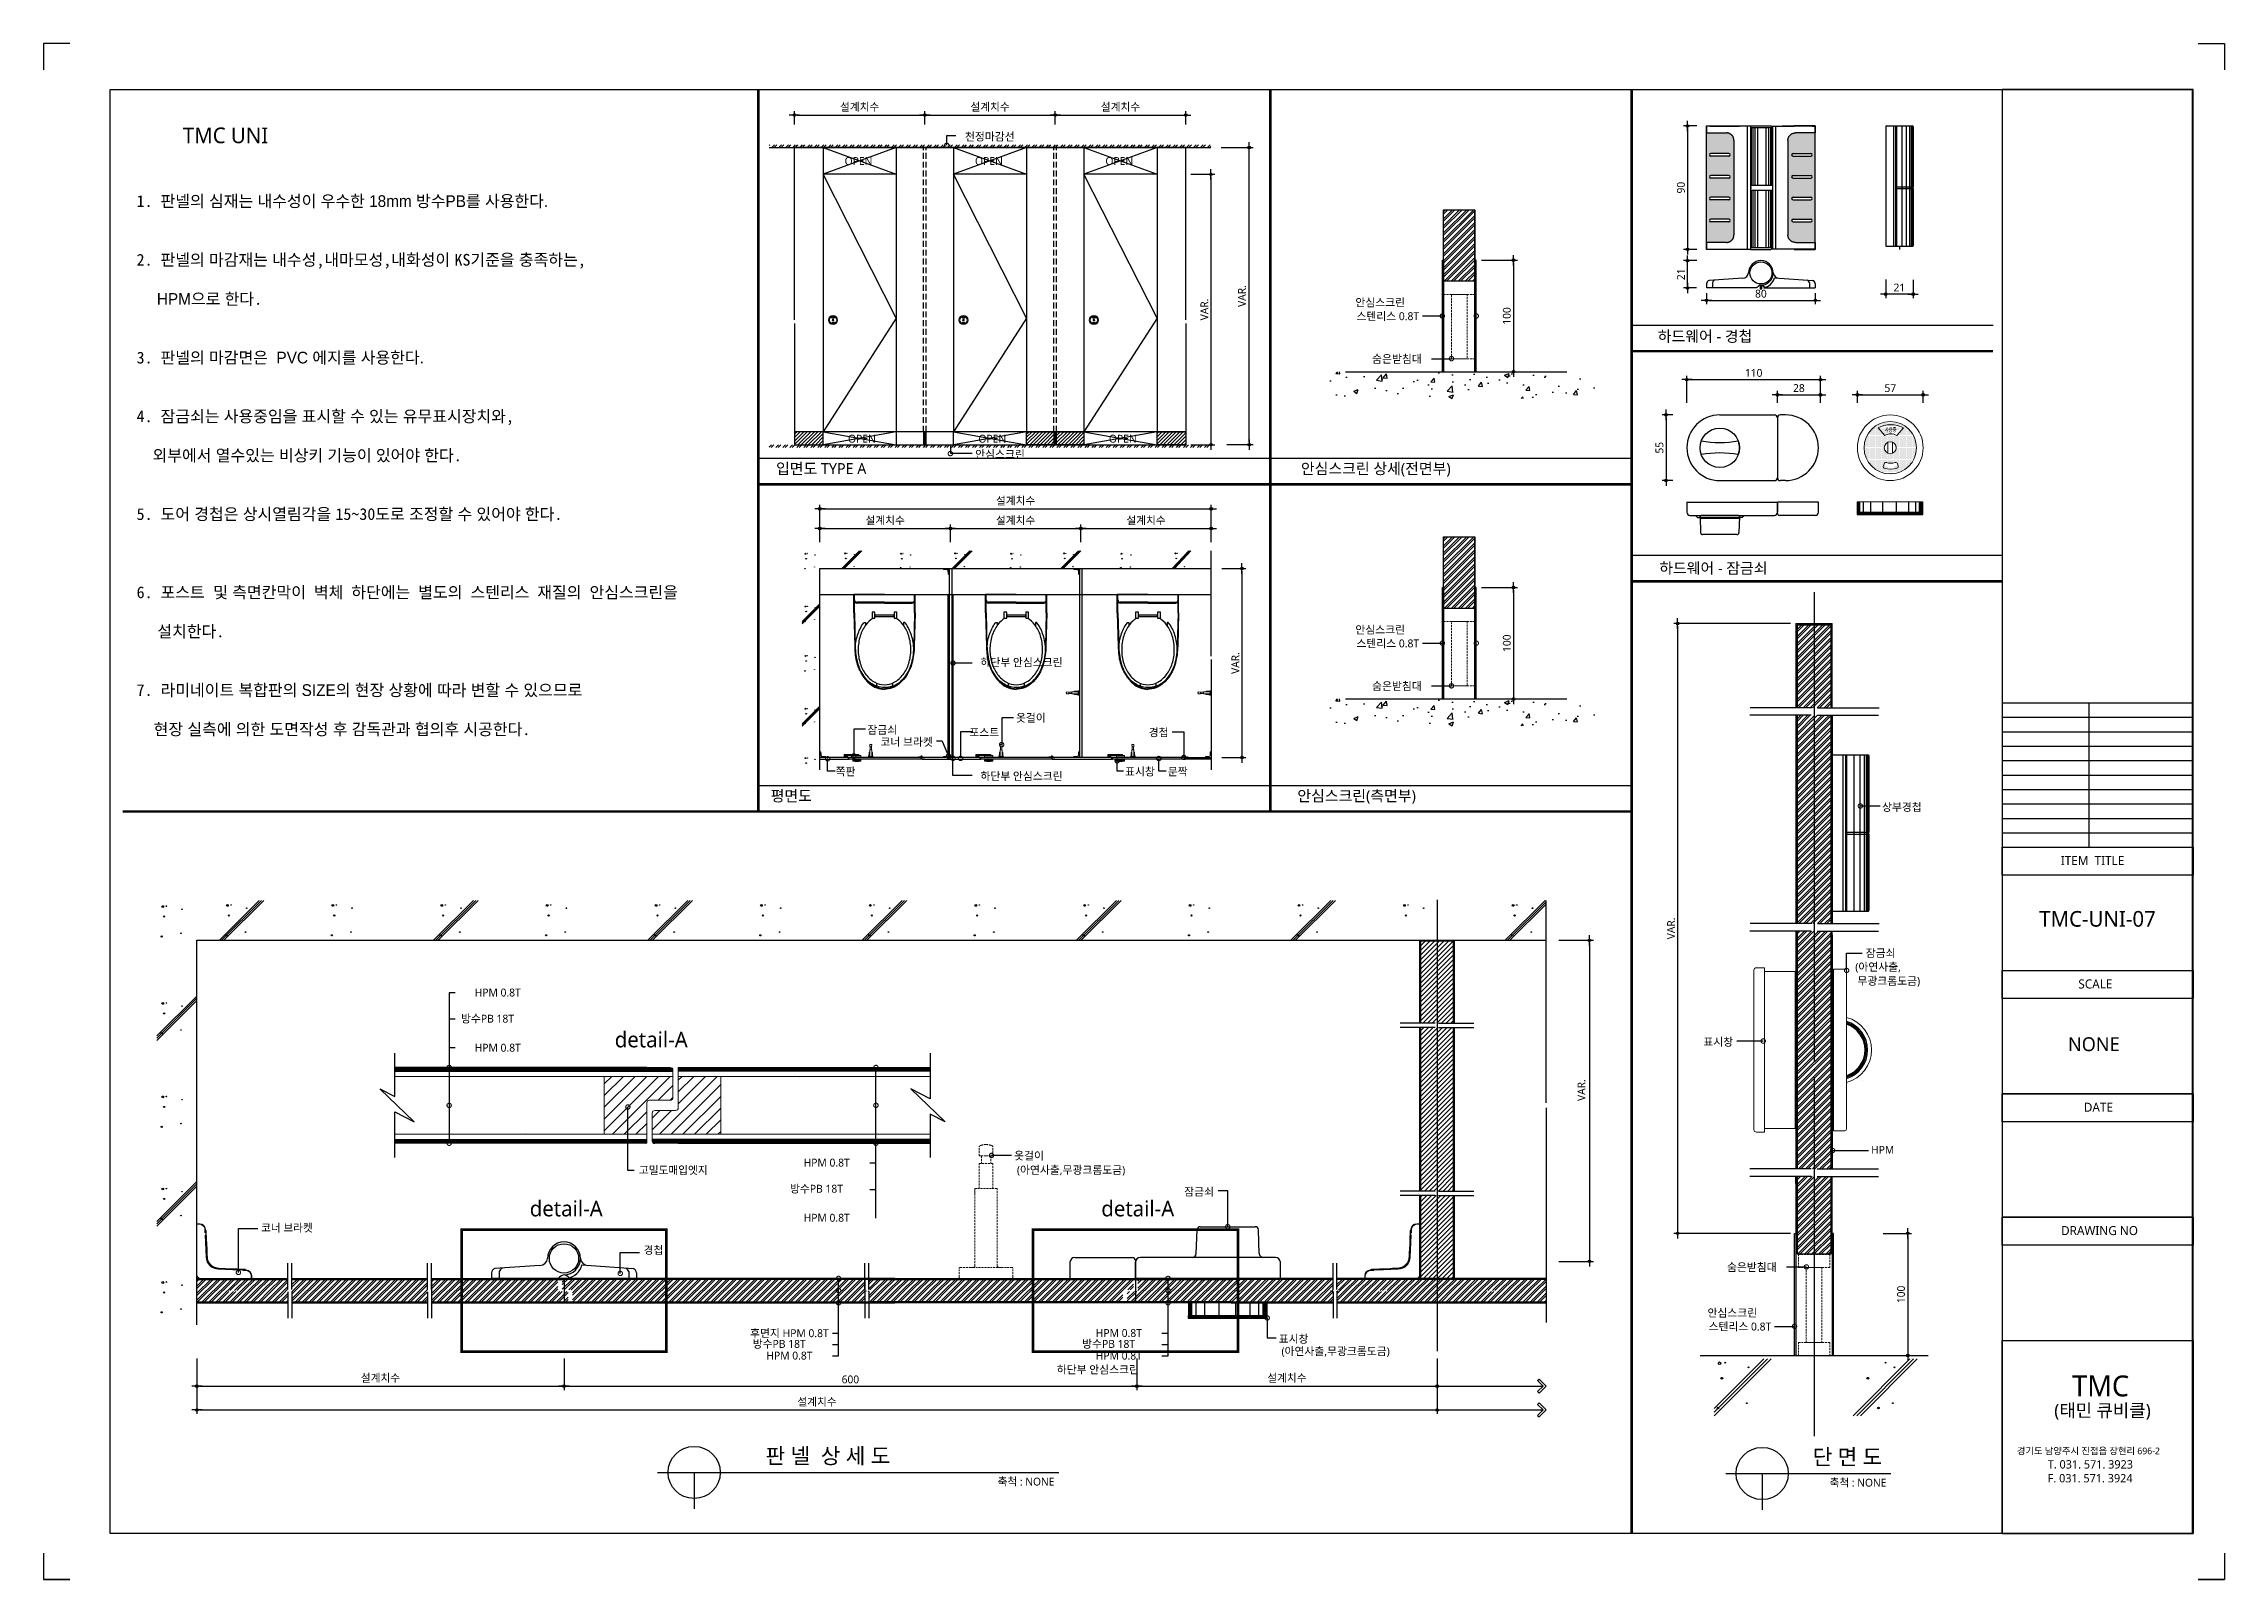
# Model space of a CAD drawing. Extents: x -255 to 8105, y -176 to 5714.
import ezdxf
from ezdxf.enums import TextEntityAlignment as Align

# ---------------------------------------------------------------- set-up
doc = ezdxf.new("R2010")
doc.units = 0
doc.header["$LTSCALE"] = 30
doc.linetypes.add('CEN', pattern=[62, 60, -1, 0, -1])
doc.linetypes.add('HIDDEN', pattern=[0.375, 0.25, -0.125])
doc.layers.get('0').update_dxf_attribs({"linetype": 'CONTINUOUS'})
doc.layers.get('DEFPOINTS').update_dxf_attribs({"linetype": 'CONTINUOUS'})
for name, color, linetype in [('02---제품선', 4, 'CONTINUOUS'), ('0_toilet', 6, 'CONTINUOUS'), ('C', 2, 'CONTINUOUS'), ('curior-0Line', 252, 'CONTINUOUS'), ('DIM', 7, 'CONTINUOUS'), ('HAT', 8, 'CONTINUOUS'), ('HID', 9, 'HIDDEN'), ('jac text', 7, 'CONTINUOUS'), ('jc panel', 4, 'CONTINUOUS'), ('TIT', 3, 'CONTINUOUS'), ('경첩', 4, 'CONTINUOUS'), ('문자', 3, 'CONTINUOUS'), ('부자재', 4, 'CONTINUOUS'), ('옷걸이', 4, 'CONTINUOUS'), ('잠금쇠(회전형)', 4, 'CONTINUOUS'), ('중심선', 1, 'CEN'), ('치수', 1, 'CONTINUOUS'), ('판넬', 2, 'CONTINUOUS'), ('해치', 8, 'CONTINUOUS')]:
    doc.layers.add(name, color=color, linetype=linetype)
doc.styles.add('HDW', font='gulim.ttc')
doc.styles.add('돋움', font='malgun.ttf')
doc.dimstyles.new('10', dxfattribs={"dimscale": 10, "dimtxt": 3, "dimasz": 1, "dimexe": 1.5, "dimexo": 2, "dimgap": 1, "dimtad": 1, "dimdec": 0, "dimlunit": 6, "dimtxsty": '돋움', "dimblk": 'DIMDOT', "dimcen": -1, "dimdle": 1.5, "dimclrt": 3, "dimazin": 3, "dimtfac": 1, "dimtdec": 0, "dimtix": 1, "dimtmove": 2, "dimatfit": 3, "dimldrblk": 'DIMDOT', "dimarcsym": 0})
pattern_1 = [(45, (-222504.132, -190852.349), (-13.4703842, 13.4703842), []), (45, (-222495.151, -190852.349), (-13.4703842, 13.4703842), [])]
pattern_2 = [(45, (7379.286, 62.999), (-13.47038, 13.47038), []), (45, (7388.266, 62.999), (-13.47038, 13.47038), [])]
pattern_3 = [(45, (7673.655, -7000), (-22.45064, 22.45064), [])]
pattern_4 = [(45, (-686.345, -7000), (-13.470384, 13.470384), []), (45, (-677.364, -7000), (-13.470384, 13.470384), [])]

# ---------------------------------------------------------------- blocks, each defined once
blk = doc.blocks.new('DIMDOT')
at = {"linetype": 'Continuous'}
blk.add_line((-2, 0), (2, 0), dxfattribs=at)
for radius in [0.5, 0.25]:
    blk.add_circle((0, 0), radius, dxfattribs=at)
blk = doc.blocks.new('*D555')
at = {"layer": 'DEFPOINTS', "color": 0}
for p in [(10257.5, 5622.6), (10757.5, 5678.9), (10757.5, 5622.6)]:
    blk.add_point(p, dxfattribs=at)
at = {"layer": 'DIM', "color": 0, "lineweight": -2, "ltscale": 10}
for p, q in [((10257.5, 5642.6), (10257.5, 5693.9)), ((10757.5, 5642.6), (10757.5, 5693.9)), ((10267.5, 5678.9), (10747.5, 5678.9))]:
    blk.add_line(p, q, dxfattribs=at)
at = {"layer": 'DIM', "color": 0, "lineweight": -2, "xscale": 10, "yscale": 10, "zscale": 10, "rotation": 180}
blk.add_blockref('DIMDOT', (10257.5, 5678.9), dxfattribs=at)
at = {"layer": 'DIM', "color": 0, "lineweight": -2, "xscale": 10, "yscale": 10, "zscale": 10}
blk.add_blockref('DIMDOT', (10757.5, 5678.9), dxfattribs=at)
at = {"layer": 'DIM', "color": 3, "insert": (10507.5, 5708.6), "char_height": 30, "attachment_point": 5, "style": '돋움'}
blk.add_mtext('설계치수', dxfattribs=at)
blk = doc.blocks.new('*D556')
at = {"layer": 'DEFPOINTS', "color": 0}
for p in [(10757.5, 5622.6), (11257.5, 5678.9), (11257.5, 5622.6)]:
    blk.add_point(p, dxfattribs=at)
at = {"layer": 'DIM', "color": 0, "lineweight": -2, "ltscale": 10}
for p, q in [((10757.5, 5642.6), (10757.5, 5693.9)), ((11257.5, 5642.6), (11257.5, 5693.9)), ((10767.5, 5678.9), (11247.5, 5678.9))]:
    blk.add_line(p, q, dxfattribs=at)
at = {"layer": 'DIM', "color": 0, "lineweight": -2, "xscale": 10, "yscale": 10, "zscale": 10, "rotation": 180}
blk.add_blockref('DIMDOT', (10757.5, 5678.9), dxfattribs=at)
at = {"layer": 'DIM', "color": 0, "lineweight": -2, "xscale": 10, "yscale": 10, "zscale": 10}
blk.add_blockref('DIMDOT', (11257.5, 5678.9), dxfattribs=at)
at = {"layer": 'DIM', "color": 3, "insert": (11007.5, 5708.6), "char_height": 30, "attachment_point": 5, "style": '돋움'}
blk.add_mtext('설계치수', dxfattribs=at)
blk = doc.blocks.new('*D557')
at = {"layer": 'DEFPOINTS', "color": 0}
for p in [(11257.5, 5622.6), (11757.5, 5678.9), (11757.5, 5622.6)]:
    blk.add_point(p, dxfattribs=at)
at = {"layer": 'DIM', "color": 0, "lineweight": -2, "ltscale": 10}
for p, q in [((11257.5, 5642.6), (11257.5, 5693.9)), ((11757.5, 5642.6), (11757.5, 5693.9)), ((11267.5, 5678.9), (11747.5, 5678.9))]:
    blk.add_line(p, q, dxfattribs=at)
at = {"layer": 'DIM', "color": 0, "lineweight": -2, "xscale": 10, "yscale": 10, "zscale": 10, "rotation": 180}
blk.add_blockref('DIMDOT', (11257.5, 5678.9), dxfattribs=at)
at = {"layer": 'DIM', "color": 0, "lineweight": -2, "xscale": 10, "yscale": 10, "zscale": 10}
blk.add_blockref('DIMDOT', (11757.5, 5678.9), dxfattribs=at)
at = {"layer": 'DIM', "color": 3, "insert": (11507.5, 5708.6), "char_height": 30, "attachment_point": 5, "style": '돋움'}
blk.add_mtext('설계치수', dxfattribs=at)
blk = doc.blocks.new('*D558')
at = {"layer": 'DEFPOINTS', "color": 0}
for p in [(11757.5, 5451.8), (11757.5, 4414.7), (11854.4, 4414.7)]:
    blk.add_point(p, dxfattribs=at)
at = {"layer": 'DIM', "color": 0, "lineweight": -2, "ltscale": 10}
for p, q in [((11777.5, 5451.8), (11869.4, 5451.8)), ((11854.4, 5441.8), (11854.4, 4424.7)), ((11777.5, 4414.7), (11869.4, 4414.7))]:
    blk.add_line(p, q, dxfattribs=at)
at = {"layer": 'DIM', "color": 0, "lineweight": -2, "xscale": 10, "yscale": 10, "zscale": 10}
for p, rotation in [((11854.4, 5451.8), 90), ((11854.4, 4414.7), 270)]:
    blk.add_blockref('DIMDOT', p, dxfattribs=dict(at, rotation=rotation))
at = {"layer": 'DIM', "color": 3, "insert": (11829.2, 4933.3), "char_height": 30, "attachment_point": 5, "rotation": 90, "style": '돋움'}
blk.add_mtext('VAR.', dxfattribs=at)
blk = doc.blocks.new('*D559')
at = {"layer": 'DEFPOINTS', "color": 0}
for p in [(11876.4, 3939.8), (11876.4, 3214.8), (11973.3, 3214.8)]:
    blk.add_point(p, dxfattribs=at)
at = {"layer": 'DIM', "color": 0, "lineweight": -2, "ltscale": 10}
for p, q in [((11896.4, 3939.8), (11988.3, 3939.8)), ((11973.3, 3929.8), (11973.3, 3224.8)), ((11896.4, 3214.8), (11988.3, 3214.8))]:
    blk.add_line(p, q, dxfattribs=at)
at = {"layer": 'DIM', "color": 0, "lineweight": -2, "xscale": 10, "yscale": 10, "zscale": 10}
for p, rotation in [((11973.3, 3939.8), 90), ((11973.3, 3214.8), 270)]:
    blk.add_blockref('DIMDOT', p, dxfattribs=dict(at, rotation=rotation))
at = {"layer": 'DIM', "color": 3, "insert": (11948.1, 3577.3), "char_height": 30, "attachment_point": 5, "rotation": 90, "style": '돋움'}
blk.add_mtext('VAR.', dxfattribs=at)
blk = doc.blocks.new('_DOTSMALL')
at = {"color": 0, "linetype": 'ByBlock', "const_width": 0.5}
blk.add_lwpolyline([(-0.0625, 0, 1), (0.0625, 0, 1)], format="xyb", close=True, dxfattribs=at)
blk = doc.blocks.new('A$C63EC304E')
at = {"layer": '치수', "color": 1, "xscale": 2.5, "yscale": 2.5, "zscale": 2.5, "rotation": 234.3098741996962}
blk.add_blockref('_DOTSMALL', (0.31, 0.31), dxfattribs=at)
blk = doc.blocks.new('A$C2BC9653E')
at = {"layer": '치수', "xscale": 0.3333333333333333, "yscale": 0.3333333333333333, "zscale": 0.3333333333333333}
blk.add_blockref('A$C63EC304E', (0, 0), dxfattribs=at)
blk = doc.blocks.new('A$C7FC71301')
at = {"layer": '치수', "rotation": 180}
blk.add_blockref('A$C2BC9653E', (0.21, 0.21), dxfattribs=at)
blk = doc.blocks.new('A$C4A20372B')
at = {"layer": '치수'}
blk.add_blockref('A$C7FC71301', (0, 0), dxfattribs=at)
blk = doc.blocks.new('A$C566469F5')
at = {"layer": '치수'}
blk.add_blockref('A$C4A20372B', (0, 0), dxfattribs=at)
blk = doc.blocks.new('A$C7E317CD4')
at = {"layer": '해치', "xscale": 2, "yscale": 2, "zscale": 2}
blk.add_blockref('A$C566469F5', (0, 0), dxfattribs=at)
blk = doc.blocks.new('A$C601D7F27')
at = {"layer": '치수'}
blk.add_blockref('A$C7E317CD4', (0, 0), dxfattribs=at)
blk = doc.blocks.new('A$C38802C08')
at = {"layer": '치수'}
blk.add_blockref('A$C601D7F27', (0, 0), dxfattribs=at)
blk = doc.blocks.new('*D560')
at = {"layer": 'DEFPOINTS', "color": 0}
for p in [(11355.4, 4020.3), (11855.4, 4093.4), (11855.4, 4020.3)]:
    blk.add_point(p, dxfattribs=at)
at = {"layer": 'DIM', "color": 0, "lineweight": -2, "ltscale": 10}
for p, q in [((11355.4, 4040.3), (11355.4, 4108.4)), ((11855.4, 4040.3), (11855.4, 4108.4)), ((11365.4, 4093.4), (11845.4, 4093.4))]:
    blk.add_line(p, q, dxfattribs=at)
at = {"layer": 'DIM', "color": 0, "lineweight": -2, "xscale": 10, "yscale": 10, "zscale": 10, "rotation": 180}
blk.add_blockref('DIMDOT', (11355.4, 4093.4), dxfattribs=at)
at = {"layer": 'DIM', "color": 0, "lineweight": -2, "xscale": 10, "yscale": 10, "zscale": 10}
blk.add_blockref('DIMDOT', (11855.4, 4093.4), dxfattribs=at)
at = {"layer": 'DIM', "color": 3, "insert": (11605.4, 4123), "char_height": 30, "attachment_point": 5, "style": '돋움'}
blk.add_mtext('설계치수', dxfattribs=at)
blk = doc.blocks.new('*D561')
at = {"layer": 'DEFPOINTS', "color": 0}
for p in [(11855.4, 4168.7), (10355.4, 4020.3), (11855.4, 4020.3)]:
    blk.add_point(p, dxfattribs=at)
at = {"layer": 'DIM', "color": 0, "lineweight": -2, "ltscale": 10}
for p, q in [((10355.4, 4040.3), (10355.4, 4183.7)), ((11855.4, 4040.3), (11855.4, 4183.7)), ((10365.4, 4168.7), (11845.4, 4168.7))]:
    blk.add_line(p, q, dxfattribs=at)
at = {"layer": 'DIM', "color": 0, "lineweight": -2, "xscale": 10, "yscale": 10, "zscale": 10, "rotation": 180}
blk.add_blockref('DIMDOT', (10355.4, 4168.7), dxfattribs=at)
at = {"layer": 'DIM', "color": 0, "lineweight": -2, "xscale": 10, "yscale": 10, "zscale": 10}
blk.add_blockref('DIMDOT', (11855.4, 4168.7), dxfattribs=at)
at = {"layer": 'DIM', "color": 3, "insert": (11105.4, 4198.4), "char_height": 30, "attachment_point": 5, "style": '돋움'}
blk.add_mtext('설계치수', dxfattribs=at)
blk = doc.blocks.new('*D562')
at = {"layer": 'DEFPOINTS', "color": 0}
for p in [(10855.4, 4020.3), (11355.4, 4093.4), (11355.4, 4020.3)]:
    blk.add_point(p, dxfattribs=at)
at = {"layer": 'DIM', "color": 0, "lineweight": -2, "ltscale": 10}
for p, q in [((10855.4, 4040.3), (10855.4, 4108.4)), ((11355.4, 4040.3), (11355.4, 4108.4)), ((10865.4, 4093.4), (11345.4, 4093.4))]:
    blk.add_line(p, q, dxfattribs=at)
at = {"layer": 'DIM', "color": 0, "lineweight": -2, "xscale": 10, "yscale": 10, "zscale": 10, "rotation": 180}
blk.add_blockref('DIMDOT', (10855.4, 4093.4), dxfattribs=at)
at = {"layer": 'DIM', "color": 0, "lineweight": -2, "xscale": 10, "yscale": 10, "zscale": 10}
blk.add_blockref('DIMDOT', (11355.4, 4093.4), dxfattribs=at)
at = {"layer": 'DIM', "color": 3, "insert": (11105.4, 4123), "char_height": 30, "attachment_point": 5, "style": '돋움'}
blk.add_mtext('설계치수', dxfattribs=at)
blk = doc.blocks.new('*D563')
at = {"layer": 'DEFPOINTS', "color": 0}
for p in [(10355.4, 4020.3), (10855.4, 4093.4), (10855.4, 4020.3)]:
    blk.add_point(p, dxfattribs=at)
at = {"layer": 'DIM', "color": 0, "lineweight": -2, "ltscale": 10}
for p, q in [((10355.4, 4040.3), (10355.4, 4108.4)), ((10855.4, 4040.3), (10855.4, 4108.4)), ((10365.4, 4093.4), (10845.4, 4093.4))]:
    blk.add_line(p, q, dxfattribs=at)
at = {"layer": 'DIM', "color": 0, "lineweight": -2, "xscale": 10, "yscale": 10, "zscale": 10, "rotation": 180}
blk.add_blockref('DIMDOT', (10355.4, 4093.4), dxfattribs=at)
at = {"layer": 'DIM', "color": 0, "lineweight": -2, "xscale": 10, "yscale": 10, "zscale": 10}
blk.add_blockref('DIMDOT', (10855.4, 4093.4), dxfattribs=at)
at = {"layer": 'DIM', "color": 3, "insert": (10605.4, 4123), "char_height": 30, "attachment_point": 5, "style": '돋움'}
blk.add_mtext('설계치수', dxfattribs=at)
blk = doc.blocks.new('*D564')
at = {"layer": 'DEFPOINTS', "color": 0}
for p in [(7967.1, 930), (9374.2, 930), (9374.2, 804.3)]:
    blk.add_point(p, dxfattribs=at)
at = {"layer": 'DIM', "color": 0, "lineweight": -2, "ltscale": 10}
for p, q in [((7967.1, 910), (7967.1, 789.3)), ((9374.2, 910), (9374.2, 789.3)), ((7977.1, 804.3), (9364.2, 804.3))]:
    blk.add_line(p, q, dxfattribs=at)
at = {"layer": 'DIM', "color": 0, "lineweight": -2, "xscale": 10, "yscale": 10, "zscale": 10, "rotation": 180}
blk.add_blockref('DIMDOT', (7967.1, 804.3), dxfattribs=at)
at = {"layer": 'DIM', "color": 0, "lineweight": -2, "xscale": 10, "yscale": 10, "zscale": 10}
blk.add_blockref('DIMDOT', (9374.2, 804.3), dxfattribs=at)
at = {"layer": 'DIM', "color": 3, "insert": (8670.6, 833.9), "char_height": 30, "attachment_point": 5, "style": '돋움'}
blk.add_mtext('설계치수', dxfattribs=at)
blk = doc.blocks.new('*D565')
at = {"layer": 'DEFPOINTS', "color": 0}
for p in [(7967.1, 930), (12721, 930), (12721, 712.8)]:
    blk.add_point(p, dxfattribs=at)
at = {"layer": 'DIM', "color": 0, "lineweight": -2, "ltscale": 10}
for p, q in [((7967.1, 910), (7967.1, 697.8)), ((12721, 910), (12721, 697.8)), ((7977.1, 712.8), (12711, 712.8))]:
    blk.add_line(p, q, dxfattribs=at)
at = {"layer": 'DIM', "color": 0, "lineweight": -2, "xscale": 10, "yscale": 10, "zscale": 10, "rotation": 180}
blk.add_blockref('DIMDOT', (7967.1, 712.8), dxfattribs=at)
at = {"layer": 'DIM', "color": 0, "lineweight": -2, "xscale": 10, "yscale": 10, "zscale": 10}
blk.add_blockref('DIMDOT', (12721, 712.8), dxfattribs=at)
at = {"layer": 'DIM', "color": 3, "insert": (10344, 742.5), "char_height": 30, "attachment_point": 5, "style": '돋움'}
blk.add_mtext('설계치수', dxfattribs=at)
blk = doc.blocks.new('*D566')
at = {"layer": 'DEFPOINTS', "color": 0}
for p in [(11570.1, 930), (12721, 930), (12721, 804.3)]:
    blk.add_point(p, dxfattribs=at)
at = {"layer": 'DIM', "color": 0, "lineweight": -2, "ltscale": 10}
for p, q in [((11570.1, 910), (11570.1, 789.3)), ((12721, 910), (12721, 789.3)), ((11580.1, 804.3), (12711, 804.3))]:
    blk.add_line(p, q, dxfattribs=at)
at = {"layer": 'DIM', "color": 0, "lineweight": -2, "xscale": 10, "yscale": 10, "zscale": 10, "rotation": 180}
blk.add_blockref('DIMDOT', (11570.1, 804.3), dxfattribs=at)
at = {"layer": 'DIM', "color": 0, "lineweight": -2, "xscale": 10, "yscale": 10, "zscale": 10}
blk.add_blockref('DIMDOT', (12721, 804.3), dxfattribs=at)
at = {"layer": 'DIM', "color": 3, "insert": (12145.5, 833.9), "char_height": 30, "attachment_point": 5, "style": '돋움'}
blk.add_mtext('설계치수', dxfattribs=at)
blk = doc.blocks.new('*D567')
at = {"layer": 'DEFPOINTS', "color": 0}
for p in [(9374.2, 930), (11570.1, 930), (11570.1, 804.3)]:
    blk.add_point(p, dxfattribs=at)
at = {"layer": 'DIM', "color": 0, "lineweight": -2, "ltscale": 10}
for p, q in [((9374.2, 910), (9374.2, 789.3)), ((11570.1, 910), (11570.1, 789.3)), ((9384.2, 804.3), (11560.1, 804.3))]:
    blk.add_line(p, q, dxfattribs=at)
at = {"layer": 'DIM', "color": 0, "lineweight": -2, "xscale": 10, "yscale": 10, "zscale": 10, "rotation": 180}
blk.add_blockref('DIMDOT', (9374.2, 804.3), dxfattribs=at)
at = {"layer": 'DIM', "color": 0, "lineweight": -2, "xscale": 10, "yscale": 10, "zscale": 10}
blk.add_blockref('DIMDOT', (11570.1, 804.3), dxfattribs=at)
at = {"layer": 'DIM', "color": 3, "insert": (10472.1, 829.8), "char_height": 30, "attachment_point": 5, "style": '돋움'}
blk.add_mtext('600', dxfattribs=at)
blk = doc.blocks.new('A$C06B31977')
for p, q in [((1.26, 11.06), (1.26, 21.17)), ((1.26, 10.11), (1.26, 0))]:
    blk.add_line(p, q)
blk = doc.blocks.new('*D568')
at = {"layer": 'DEFPOINTS', "color": 0}
for p in [(13167.8, 2514.2), (13167.8, 1282.8), (13305.6, 1282.8)]:
    blk.add_point(p, dxfattribs=at)
at = {"layer": 'DIM', "color": 0, "lineweight": -2, "ltscale": 10}
for p, q in [((13187.8, 2514.2), (13320.6, 2514.2)), ((13305.6, 2504.2), (13305.6, 1292.8)), ((13187.8, 1282.8), (13320.6, 1282.8))]:
    blk.add_line(p, q, dxfattribs=at)
at = {"layer": 'DIM', "color": 0, "lineweight": -2, "xscale": 10, "yscale": 10, "zscale": 10}
for p, rotation in [((13305.6, 2514.2), 90), ((13305.6, 1282.8), 270)]:
    blk.add_blockref('DIMDOT', p, dxfattribs=dict(at, rotation=rotation))
at = {"layer": 'DIM', "color": 3, "insert": (13274.8, 1939.4), "char_height": 30, "attachment_point": 5, "rotation": 90, "style": '돋움'}
blk.add_mtext('VAR.', dxfattribs=at)
blk = doc.blocks.new('A$C13EB2441')
for p, q in [((0.84, 7.37), (0.84, 14.11)), ((0.84, 6.74), (0.84, 0))]:
    blk.add_line(p, q)
blk = doc.blocks.new('*D569')
at = {"layer": 'DEFPOINTS', "color": 0}
for p in [(14190.8, 4664.3), (13678.8, 4555.7), (14190.8, 4555.7)]:
    blk.add_point(p, dxfattribs=at)
at = {"layer": 'DIM', "color": 0, "lineweight": -2, "ltscale": 10}
for p, q in [((13678.8, 4575.7), (13678.8, 4679.3)), ((13688.8, 4664.3), (14180.8, 4664.3)), ((14190.8, 4575.7), (14190.8, 4679.3))]:
    blk.add_line(p, q, dxfattribs=at)
at = {"layer": 'DIM', "color": 0, "lineweight": -2, "xscale": 10, "yscale": 10, "zscale": 10, "rotation": 180}
blk.add_blockref('DIMDOT', (13678.8, 4664.3), dxfattribs=at)
at = {"layer": 'DIM', "color": 0, "lineweight": -2, "xscale": 10, "yscale": 10, "zscale": 10}
blk.add_blockref('DIMDOT', (14190.8, 4664.3), dxfattribs=at)
at = {"layer": 'DIM', "color": 3, "insert": (13934.8, 4689.9), "char_height": 30, "attachment_point": 5, "style": '돋움'}
blk.add_mtext('110', dxfattribs=at)
blk = doc.blocks.new('*D570')
at = {"layer": 'DEFPOINTS', "color": 0}
for p in [(14190.8, 4606.3), (14025.8, 4555.7), (14190.8, 4555.7)]:
    blk.add_point(p, dxfattribs=at)
at = {"layer": 'DIM', "color": 0, "lineweight": -2, "ltscale": 10}
for p, q in [((14025.8, 4575.7), (14025.8, 4621.3)), ((14035.8, 4606.3), (14180.8, 4606.3)), ((14190.8, 4575.7), (14190.8, 4621.3))]:
    blk.add_line(p, q, dxfattribs=at)
at = {"layer": 'DIM', "color": 0, "lineweight": -2, "xscale": 10, "yscale": 10, "zscale": 10, "rotation": 180}
blk.add_blockref('DIMDOT', (14025.8, 4606.3), dxfattribs=at)
at = {"layer": 'DIM', "color": 0, "lineweight": -2, "xscale": 10, "yscale": 10, "zscale": 10}
blk.add_blockref('DIMDOT', (14190.8, 4606.3), dxfattribs=at)
at = {"layer": 'DIM', "color": 3, "insert": (14108.3, 4631.8), "char_height": 30, "attachment_point": 5, "style": '돋움'}
blk.add_mtext('28', dxfattribs=at)
blk = doc.blocks.new('*D571')
at = {"layer": 'DEFPOINTS', "color": 0}
for p in [(14584.5, 4606.3), (14332.5, 4555.7), (14584.5, 4555.7)]:
    blk.add_point(p, dxfattribs=at)
at = {"layer": 'DIM', "color": 0, "lineweight": -2, "ltscale": 10}
for p, q in [((14332.5, 4575.7), (14332.5, 4621.3)), ((14342.5, 4606.3), (14574.5, 4606.3)), ((14584.5, 4575.7), (14584.5, 4621.3))]:
    blk.add_line(p, q, dxfattribs=at)
at = {"layer": 'DIM', "color": 0, "lineweight": -2, "xscale": 10, "yscale": 10, "zscale": 10, "rotation": 180}
blk.add_blockref('DIMDOT', (14332.5, 4606.3), dxfattribs=at)
at = {"layer": 'DIM', "color": 0, "lineweight": -2, "xscale": 10, "yscale": 10, "zscale": 10}
blk.add_blockref('DIMDOT', (14584.5, 4606.3), dxfattribs=at)
at = {"layer": 'DIM', "color": 3, "insert": (14458.5, 4631.6), "char_height": 30, "attachment_point": 5, "style": '돋움'}
blk.add_mtext('57', dxfattribs=at)
blk = doc.blocks.new('*D572')
at = {"layer": 'DEFPOINTS', "color": 0}
for p in [(13736.5, 5637), (13681.4, 5163.9), (13736.5, 5163.9)]:
    blk.add_point(p, dxfattribs=at)
at = {"layer": 'DIM', "color": 0, "lineweight": -2, "ltscale": 10}
for p, q in [((13716.5, 5637), (13666.4, 5637)), ((13681.4, 5627), (13681.4, 5173.9)), ((13716.5, 5163.9), (13666.4, 5163.9))]:
    blk.add_line(p, q, dxfattribs=at)
at = {"layer": 'DIM', "color": 0, "lineweight": -2, "xscale": 10, "yscale": 10, "zscale": 10}
for p, rotation in [((13681.4, 5637), 90), ((13681.4, 5163.9), 270)]:
    blk.add_blockref('DIMDOT', p, dxfattribs=dict(at, rotation=rotation))
at = {"layer": 'DIM', "color": 3, "insert": (13655.9, 5400.5), "char_height": 30, "attachment_point": 5, "rotation": 90, "style": '돋움'}
blk.add_mtext('90', dxfattribs=at)
blk = doc.blocks.new('*D573')
at = {"layer": 'DEFPOINTS', "color": 0}
for p in [(13754.1, 5015.7), (14171.1, 5015.7), (14171.1, 4968.3)]:
    blk.add_point(p, dxfattribs=at)
at = {"layer": 'DIM', "color": 0, "lineweight": -2, "ltscale": 10}
for p, q in [((13754.1, 4995.7), (13754.1, 4953.3)), ((13764.1, 4968.3), (14161.1, 4968.3)), ((14171.1, 4995.7), (14171.1, 4953.3))]:
    blk.add_line(p, q, dxfattribs=at)
at = {"layer": 'DIM', "color": 0, "lineweight": -2, "xscale": 10, "yscale": 10, "zscale": 10, "rotation": 180}
blk.add_blockref('DIMDOT', (13754.1, 4968.3), dxfattribs=at)
at = {"layer": 'DIM', "color": 0, "lineweight": -2, "xscale": 10, "yscale": 10, "zscale": 10}
blk.add_blockref('DIMDOT', (14171.1, 4968.3), dxfattribs=at)
at = {"layer": 'DIM', "color": 3, "insert": (13962.6, 4993.8), "char_height": 30, "attachment_point": 5, "style": '돋움'}
blk.add_mtext('80', dxfattribs=at)
blk = doc.blocks.new('*D574')
at = {"layer": 'DEFPOINTS', "color": 0}
for p in [(13681.4, 5120.7), (13736.5, 5120.7), (13735.8, 5015.7)]:
    blk.add_point(p, dxfattribs=at)
at = {"layer": 'DIM', "color": 0, "lineweight": -2, "ltscale": 10}
for p, q in [((13716.5, 5120.7), (13666.4, 5120.7)), ((13681.4, 5025.7), (13681.4, 5110.7)), ((13715.8, 5015.7), (13666.4, 5015.7))]:
    blk.add_line(p, q, dxfattribs=at)
at = {"layer": 'DIM', "color": 0, "lineweight": -2, "xscale": 10, "yscale": 10, "zscale": 10}
for p, rotation in [((13681.4, 5120.7), 90), ((13681.4, 5015.7), 270)]:
    blk.add_blockref('DIMDOT', p, dxfattribs=dict(at, rotation=rotation))
at = {"layer": 'DIM', "color": 3, "insert": (13656.1, 5068.2), "char_height": 30, "attachment_point": 5, "rotation": 90, "style": '돋움'}
blk.add_mtext('21', dxfattribs=at)
blk = doc.blocks.new('*D575')
at = {"layer": 'DEFPOINTS', "color": 0}
for p in [(14440.9, 5067.9), (14545.9, 5067.1), (14440.9, 4992.2)]:
    blk.add_point(p, dxfattribs=at)
at = {"layer": 'DIM', "color": 0, "lineweight": -2, "ltscale": 10}
for p, q in [((14440.9, 5047.9), (14440.9, 4977.2)), ((14545.9, 5047.1), (14545.9, 4977.2)), ((14535.9, 4992.2), (14450.9, 4992.2))]:
    blk.add_line(p, q, dxfattribs=at)
at = {"layer": 'DIM', "color": 0, "lineweight": -2, "xscale": 10, "yscale": 10, "zscale": 10, "rotation": 180}
blk.add_blockref('DIMDOT', (14440.9, 4992.2), dxfattribs=at)
at = {"layer": 'DIM', "color": 0, "lineweight": -2, "xscale": 10, "yscale": 10, "zscale": 10}
blk.add_blockref('DIMDOT', (14545.9, 4992.2), dxfattribs=at)
at = {"layer": 'DIM', "color": 3, "insert": (14493.4, 5017.5), "char_height": 30, "attachment_point": 5, "style": '돋움'}
blk.add_mtext('21', dxfattribs=at)
blk = doc.blocks.new('A$C10E41893')
at = {"layer": '부자재'}
for p, q in [((6, 0), (6, 196)), ((123, 196), (6, 196)), ((123, 192), (6, 192)), ((55, 0), (55, 177)), ((61, 0), (61, 177)), ((6, 0), (6, -196)), ((55, 0), (55, -177)), ((61, 0), (61, -177)), ((123, -192), (6, -192)), ((123, -196), (6, -196))]:
    blk.add_line(p, q, dxfattribs=at)
for points in [[(123, 196, -0.012538), (123, 196), (335, 190, -0.055395), (445, 175, -0.154276), (577, 93, -0.179504), (612, 0, -0.179504)], [(123, 192, -0.012538), (123, 192), (335, 187, -0.055395), (444, 172, -0.154276), (574, 91, -0.179504), (608, 0, -0.179504)], [(157, -72, 0.089162), (200, -119, 0.085733), (270, -155, 0.075373), (359, -168, 0.075373), (447, -155, 0.085733), (517, -119, 0.106084), (567, -62, 0.126931), (583, 0, 0.126931), (567, 62, 0.106084), (517, 119, 0.085733), (447, 155, 0.075373), (359, 168, 0.075373), (270, 155, 0.085733), (200, 119, 0.089162), (157, 72)], [(572, 51), (589, 51), (589, 60, 0.021185), (583, 71, 0.106084), (528, 134, 0.085733), (453, 172, 0.075373), (359, 187, 0.075373), (265, 172, 0.085733), (189, 134, 0.007337), (184, 130), (184, 122), (205, 122)], [(123, -196, 0.012538), (123, -196), (335, -190, 0.055395), (445, -175, 0.154276), (577, -93, 0.179504), (612, 0, 0.179504)], [(123, -192, 0.012538), (123, -192), (335, -187, 0.055395), (444, -172, 0.154276), (574, -91, 0.179504), (608, 0, 0.179504)], [(589, -51, 0.090214), (598, 0, 0.090214), (589, 51, 0.106084)], [(572, -51), (589, -51), (589, -60, -0.021185), (583, -71, -0.106084), (528, -134, -0.085733), (453, -172, -0.075373), (359, -187, -0.075373), (265, -172, -0.085733), (189, -134, -0.007337), (184, -130), (184, -122), (205, -122)]]:
    blk.add_lwpolyline(points, format="xyb", dxfattribs=at)
blk.add_lwpolyline([(138, -61), (119, -61), (119, -79), (157, -79), (157, -61), (138, -61), (147, -61), (147, 61), (138, 61), (157, 61), (157, 79), (119, 79), (119, 61), (138, 61), (138, -61), (119, -61)], dxfattribs=at)
for centre, start, end in [((40, 177), 0, 90), ((46, 177), 0, 90), ((40, -177), 270, 0), ((46, -177), 270, 0)]:
    blk.add_arc(centre, 15, start, end, dxfattribs=at)
blk = doc.blocks.new('*D576')
at = {"layer": 'DEFPOINTS', "color": 0}
for p in [(13644.5, 4529.1), (13598.8, 4277.1), (13644.5, 4277.1)]:
    blk.add_point(p, dxfattribs=at)
at = {"layer": 'DIM', "color": 0, "lineweight": -2, "ltscale": 10}
for p, q in [((13624.5, 4529.1), (13583.8, 4529.1)), ((13598.8, 4519.1), (13598.8, 4287.1)), ((13624.5, 4277.1), (13583.8, 4277.1))]:
    blk.add_line(p, q, dxfattribs=at)
at = {"layer": 'DIM', "color": 0, "lineweight": -2, "xscale": 10, "yscale": 10, "zscale": 10}
for p, rotation in [((13598.8, 4529.1), 90), ((13598.8, 4277.1), 270)]:
    blk.add_blockref('DIMDOT', p, dxfattribs=dict(at, rotation=rotation))
at = {"layer": 'DIM', "color": 3, "insert": (13573.6, 4403.1), "char_height": 30, "attachment_point": 5, "rotation": 90, "style": '돋움'}
blk.add_mtext('55', dxfattribs=at)
blk = doc.blocks.new('*D577')
at = {"layer": 'DEFPOINTS', "color": 0}
for p in [(14096.3, 3729.1), (13643.4, 1390.1), (14096.3, 1390.1)]:
    blk.add_point(p, dxfattribs=at)
at = {"layer": 'DIM', "color": 0, "lineweight": -2, "ltscale": 10}
for p, q in [((14076.3, 3729.1), (13628.4, 3729.1)), ((13643.4, 3719.1), (13643.4, 1400.1)), ((14076.3, 1390.1), (13628.4, 1390.1))]:
    blk.add_line(p, q, dxfattribs=at)
at = {"layer": 'DIM', "color": 0, "lineweight": -2, "xscale": 10, "yscale": 10, "zscale": 10}
for p, rotation in [((13643.4, 3729.1), 90), ((13643.4, 1390.1), 270)]:
    blk.add_blockref('DIMDOT', p, dxfattribs=dict(at, rotation=rotation))
at = {"layer": 'DIM', "color": 3, "insert": (13618.2, 2559.6), "char_height": 30, "attachment_point": 5, "rotation": 90, "style": '돋움'}
blk.add_mtext('VAR.', dxfattribs=at)
blk = doc.blocks.new('*D578')
at = {"layer": 'DEFPOINTS', "color": 0}
for p in [(14410.9, 1390.2), (14410.9, 921.9), (14525.3, 921.9)]:
    blk.add_point(p, dxfattribs=at)
at = {"layer": 'DIM', "color": 0, "lineweight": -2, "ltscale": 10}
for p, q in [((14430.9, 1390.2), (14540.3, 1390.2)), ((14525.3, 1380.2), (14525.3, 931.9)), ((14430.9, 921.9), (14540.3, 921.9))]:
    blk.add_line(p, q, dxfattribs=at)
at = {"layer": 'DIM', "color": 0, "lineweight": -2, "xscale": 10, "yscale": 10, "zscale": 10}
for p, rotation in [((14525.3, 1390.2), 90), ((14525.3, 921.9), 270)]:
    blk.add_blockref('DIMDOT', p, dxfattribs=dict(at, rotation=rotation))
at = {"layer": 'DIM', "color": 3, "insert": (14499.7, 1156), "char_height": 30, "attachment_point": 5, "rotation": 90, "style": '돋움'}
blk.add_mtext('100', dxfattribs=at)
blk = doc.blocks.new('*D579')
at = {"layer": 'DEFPOINTS', "color": 0}
for p in [(12871.3, 3867.2), (12871.3, 3439.7), (13014.2, 3439.7)]:
    blk.add_point(p, dxfattribs=at)
at = {"layer": 'DIM', "color": 0, "lineweight": -2, "ltscale": 10}
for p, q in [((12891.3, 3867.2), (13029.2, 3867.2)), ((13014.2, 3857.2), (13014.2, 3449.7)), ((12891.3, 3439.7), (13029.2, 3439.7))]:
    blk.add_line(p, q, dxfattribs=at)
at = {"layer": 'DIM', "color": 0, "lineweight": -2, "xscale": 10, "yscale": 10, "zscale": 10}
for p, rotation in [((13014.2, 3867.2), 90), ((13014.2, 3439.7), 270)]:
    blk.add_blockref('DIMDOT', p, dxfattribs=dict(at, rotation=rotation))
at = {"layer": 'DIM', "color": 3, "insert": (12988.6, 3653.5), "char_height": 30, "attachment_point": 5, "rotation": 90, "style": '돋움'}
blk.add_mtext('100', dxfattribs=at)
blk = doc.blocks.new('*D580')
at = {"layer": 'DEFPOINTS', "color": 0}
for p in [(12871.3, 5122.1), (12871.3, 4694.6), (13014.2, 4694.6)]:
    blk.add_point(p, dxfattribs=at)
at = {"layer": 'DIM', "color": 0, "lineweight": -2, "ltscale": 10}
for p, q in [((12891.3, 5122.1), (13029.2, 5122.1)), ((13014.2, 5112.1), (13014.2, 4704.6)), ((12891.3, 4694.6), (13029.2, 4694.6))]:
    blk.add_line(p, q, dxfattribs=at)
at = {"layer": 'DIM', "color": 0, "lineweight": -2, "xscale": 10, "yscale": 10, "zscale": 10}
for p, rotation in [((13014.2, 5122.1), 90), ((13014.2, 4694.6), 270)]:
    blk.add_blockref('DIMDOT', p, dxfattribs=dict(at, rotation=rotation))
at = {"layer": 'DIM', "color": 3, "insert": (12988.6, 4908.4), "char_height": 30, "attachment_point": 5, "rotation": 90, "style": '돋움'}
blk.add_mtext('100', dxfattribs=at)
blk = doc.blocks.new('*D581')
at = {"layer": 'DEFPOINTS', "color": 0}
for p in [(11873.2, 5554.7), (12000.6, 5554.7), (11895.7, 4414.9)]:
    blk.add_point(p, dxfattribs=at)
at = {"layer": 'DIM', "color": 0, "lineweight": -2, "ltscale": 10}
for p, q in [((11893.2, 5554.7), (12015.6, 5554.7)), ((12000.6, 4424.9), (12000.6, 5544.7)), ((11915.7, 4414.9), (12015.6, 4414.9))]:
    blk.add_line(p, q, dxfattribs=at)
at = {"layer": 'DIM', "color": 0, "lineweight": -2, "xscale": 10, "yscale": 10, "zscale": 10}
for p, rotation in [((12000.6, 5554.7), 90), ((12000.6, 4414.9), 270)]:
    blk.add_blockref('DIMDOT', p, dxfattribs=dict(at, rotation=rotation))
at = {"layer": 'DIM', "color": 3, "insert": (11973.3, 4984.8), "char_height": 30, "attachment_point": 5, "rotation": 90, "style": '돋움'}
blk.add_mtext('VAR.', dxfattribs=at)
blk = doc.blocks.new('UNI-07', base_point=(7634, 239))
h = blk.add_hatch()
h.set_pattern_fill('ANSI31', color=2, style=0)
h.set_pattern_definition([(45, (10851.8218, 3157.9053), (-2.245064, 2.245064), [])])
h.paths.add_polyline_path([(12871.3, 4906.3, -1), (12871.3, 4910.5), (12871.3, 5122.1), (12866.3, 5122.1), (12866.3, 4694.6), (12871.3, 4694.6)])
h.paths.add_polyline_path([(12741.3, 4906.3), (12741.3, 4694.6), (12746.3, 4694.6), (12746.3, 5122.1), (12741.3, 5122.1), (12741.3, 4910.5, -0.156999), (12742.5, 4910.1, -0.72861)])
h = blk.add_hatch()
h.set_pattern_fill('ANSI31', color=3, scale=3, angle=180)
h.set_pattern_definition([(225, (7575.794, 62.999), (6.735192, -6.735192), [])])
h.paths.add_polyline_path([(10752.5, 4464.7), (10647.5, 4464.7), (10647.5, 4414.7), (10752.5, 4414.7)])
h.paths.add_polyline_path([(11252.5, 4464.7), (11147.5, 4464.7), (11147.5, 4414.7), (11252.5, 4414.7)])
h.paths.add_polyline_path([(11367.5, 4464.7), (11262.5, 4464.7), (11262.5, 4414.7), (11367.5, 4414.7)])
h.paths.add_polyline_path([(11647.5, 4464.7), (11757.5, 4464.7), (11757.5, 4414.7), (11647.5, 4414.7)])
h.paths.add_polyline_path([(10367.5, 4464.7), (10257.5, 4464.7), (10257.5, 4414.7), (10367.5, 4414.7)])
h.paths.add_polyline_path([(10752.5, 4464.7), (10647.5, 4464.7), (10647.5, 4414.7), (10752.5, 4414.7)])
h = blk.add_hatch()
h.set_pattern_fill('ANSI31', color=2, style=0)
h.set_pattern_definition([(45, (7575.7936, 62.9986), (-2.245064, 2.245064), [])])
h.paths.add_polyline_path([(10762.5, 4464.7), (10752.5, 4464.7), (10752.5, 4414.7), (10762.5, 4414.7)])
h = blk.add_hatch()
h.set_pattern_fill('ANSI31', color=2, style=0)
h.set_pattern_definition([(45, (8075.7936, 62.9986), (-2.245064, 2.245064), [])])
h.paths.add_polyline_path([(11262.5, 4464.7), (11252.5, 4464.7), (11252.5, 4414.7), (11262.5, 4414.7)])
h = blk.add_hatch()
h.set_pattern_fill('ANSI31', color=2, style=0)
h.set_pattern_definition([(45, (10851.8218, 1902.988), (-2.245064, 2.245064), [])])
h.paths.add_polyline_path([(12871.3, 3651.4, -1), (12871.3, 3655.5), (12871.3, 3867.2), (12866.3, 3867.2), (12866.3, 3439.7), (12871.3, 3439.7)])
h.paths.add_polyline_path([(12741.3, 3651.4), (12741.3, 3439.7), (12746.3, 3439.7), (12746.3, 3867.2), (12741.3, 3867.2), (12741.3, 3655.5, -0.156999), (12742.5, 3655.2, -0.72861)])
h = blk.add_hatch()
h.set_pattern_fill('STEEL', color=252)
h.set_pattern_definition([(45, (7647.5265, -15.817), (-2.245064, 2.245064), []), (45, (7647.5265, -14.2294), (-2.245064, 2.245064), [])])
h.paths.add_polyline_path([(9519.6, 2026.1), (8935.9, 2026.1, -0.414214), (8933.8, 2024.1), (8933.8, 2011.6), (9519.6, 2011.6)])
h.paths.add_polyline_path([(9781.6, 2026.1), (9691.6, 2026.1), (9519.6, 2026.1), (9519.6, 2011.6), (9791.6, 2011.6), (9791.6, 2016.1, 0.414214)])
h.paths.add_polyline_path([(8933.8, 2024.1), (8933.8, 2026.1), (8725.3, 2026.1), (8725.3, 2011.6), (8933.8, 2011.6)])
h.paths.add_polyline_path([(9691.6, 1750.3), (8933.8, 1750.3), (8933.8, 1737.8, -0.414214), (8935.9, 1735.7), (9689.6, 1735.7, -0.427305), (9691.6, 1737.9)])
h.paths.add_polyline_path([(8933.8, 1750.3), (8725.3, 1750.3), (8725.3, 1735.7), (8931.7, 1735.7, -0.156999), (8932.1, 1737, -0.241509), (8933.8, 1737.8)])
h.paths.add_polyline_path([(9984.2, 1750.3), (9712.2, 1750.3), (9712.2, 1745.7, 0.414214), (9722.2, 1735.7), (9812.2, 1735.7), (9984.2, 1735.7)])
h.paths.add_polyline_path([(10570, 1750.3), (9984.2, 1750.3), (9984.2, 1735.7), (10567.9, 1735.7, -0.414214), (10570, 1737.8)])
h.paths.add_polyline_path([(10570, 2024.1, -0.414214), (10567.9, 2026.1), (9812.2, 2026.1), (9812.2, 2011.6), (10570, 2011.6)])
h.paths.add_polyline_path([(10778.5, 2026.1), (10572.1, 2026.1, -0.156999), (10571.7, 2024.9, -0.241509), (10570, 2024.1), (10570, 2011.6), (10778.5, 2011.6)])
h.paths.add_polyline_path([(10778.5, 1750.3), (10570, 1750.3), (10570, 1737.8, -0.241509), (10571.7, 1737, -0.156999), (10572.1, 1735.7), (10778.5, 1735.7)])
h = blk.add_hatch()
h.set_pattern_fill('ANSI31', color=5, scale=10)
h.set_pattern_definition(pattern_3)
h.paths.add_polyline_path([(9781.6, 1900.7, 0.414214), (9791.6, 1910.7), (9791.6, 1991.6), (9528.8, 1991.6), (9528.8, 1770.3), (9691.6, 1770.3), (9691.6, 1890.7, -0.414214), (9701.6, 1900.7)])
h = blk.add_hatch()
h.set_pattern_fill('ANSI31', color=5, scale=10)
h.set_pattern_definition(pattern_3)
edge = h.paths.add_edge_path()
edge.add_line((9975, 1991.6), (9812.2, 1991.6))
edge.add_line((9812.2, 1991.6), (9812.2, 1871.2))
edge.add_arc((9802.2, 1871.2), 10, 270, 360, ccw=False)
edge.add_line((9802.2, 1861.2), (9722.2, 1861.2))
edge.add_arc((9722.2, 1851.2), 10, 90, 180)
edge.add_line((9712.2, 1851.2), (9712.2, 1770.3))
edge.add_line((9712.2, 1770.3), (9975, 1770.3))
edge.add_line((9975, 1770.3), (9975, 1991.6))
at = {"layer": 'HAT'}
h = blk.add_hatch(dxfattribs=at)
h.set_pattern_fill('ANSI32', color=256, scale=2, style=0)
h.set_pattern_definition([(45, (-1078.576, -78.478), (-13.470384, 13.470384), []), (45, (-1069.596, -78.478), (-13.470384, 13.470384), [])])
h.paths.add_polyline_path([(10160.8, 5564.5), (11854.4, 5564.5), (11854.4, 5554.5), (10160.8, 5554.5)])
h = blk.add_hatch(dxfattribs=at)
h.set_pattern_fill('ANSI32', color=256, scale=2, style=0)
h.set_pattern_definition([(45, (7664.973, 1317.916), (-13.470384, 13.470384), []), (45, (7673.953, 1317.916), (-13.470384, 13.470384), [])])
h.paths.add_polyline_path([(12866.3, 5315.9), (12746.3, 5315.9), (12746.3, 5041.3), (12866.3, 5041.3), (12866.3, 5122.1)])
h = blk.add_hatch(dxfattribs=at)
h.set_pattern_fill('ANSI32', color=256, scale=2, style=0)
h.set_pattern_definition([(45, (-1078.576, 103.502), (-13.470384, 13.470384), []), (45, (-1069.596, 103.502), (-13.470384, 13.470384), [])])
h.paths.add_polyline_path([(10160.8, 4404.2), (11854.4, 4404.2), (11854.4, 4414.2), (10160.8, 4414.2)])
h = blk.add_hatch(dxfattribs=at)
h.set_pattern_fill('ANSI32', color=256, scale=2, style=0)
h.set_pattern_definition([(45, (7664.973, 62.999), (-13.470384, 13.470384), []), (45, (7673.953, 62.999), (-13.470384, 13.470384), [])])
h.paths.add_polyline_path([(12866.3, 4061), (12746.3, 4061), (12746.3, 3786.3), (12866.3, 3786.3), (12866.3, 3867.2)])
h = blk.add_hatch(dxfattribs=at)
h.set_pattern_fill('ANSI32', color=256, scale=2, style=0)
h.set_pattern_definition(pattern_4)
h.paths.add_polyline_path([(14166.3, 3724.1), (14166.3, 3406.1), (14231.3, 3406.1), (14231.3, 3724.1)])
h.paths.add_polyline_path([(14166.3, 3406.1), (14166.3, 3724.1), (14101.3, 3724.1), (14101.3, 3406.1)])
h = blk.add_hatch(dxfattribs=at)
h.set_pattern_fill('ANSI32', color=256, scale=2, style=0)
h.set_pattern_definition([(45, (-57131.298, -12170.398), (-13.470384, 13.470384), []), (45, (-57122.318, -12170.398), (-13.470384, 13.470384), [])])
edge = h.paths.add_edge_path()
edge.add_line((14231.3, 3328.4), (14171.9, 3328.4))
edge.add_arc((14169.8, 3328.4), 2.08, -54.30987, 0, ccw=False)
edge.add_arc((14169.8, 3328.4), 2.08, 125.69013, 305.69013, ccw=False)
edge.add_arc((14169.8, 3328.4), 2.08, 0, 125.69013, ccw=False)
edge.add_line((14171.9, 3328.4), (14231.3, 3328.4))
edge.add_line((14231.3, 3328.4), (14231.3, 3377.1))
edge.add_line((14231.3, 3377.1), (14221, 3377.1))
edge.add_spline(control_points=[(14218.2, 3369.3), (14219.1, 3371.9), (14220.1, 3374.6), (14221, 3377.1)], knot_values=[0, 0, 0, 0, 0.152076, 0.152076, 0.152076, 0.152076], degree=3, periodic=0)
edge.add_line((14221, 3377.1), (14166.3, 3377.1))
edge.add_line((14166.3, 3377.1), (14166.3, 2578.6))
edge.add_line((14166.3, 2578.6), (14223, 2578.6))
edge.add_spline(control_points=[(14223, 2578.6), (14226.2, 2587.3), (14229.2, 2595.2), (14231.3, 2599)], knot_values=[0.152076, 0.152076, 0.152076, 0.152076, 0.673721, 0.673721, 0.673721, 0.673721], degree=3, periodic=0)
edge.add_spline(control_points=[(14233.7, 2578.6), (14234.2, 2588.6), (14235.3, 2603.9), (14232.4, 2601), (14231.3, 2599)], knot_values=[0.673721, 0.673721, 0.673721, 0.673721, 1.332503, 1.60798, 1.60798, 1.60798, 1.60798], degree=3, periodic=0)
edge.add_line((14231.3, 2599), (14231.3, 3328.4))
h.paths.add_polyline_path([(14166.3, 3377.1), (14101.3, 3377.1), (14101.3, 2578.6), (14166.3, 2578.6)])
h = blk.add_hatch(dxfattribs=at)
h.set_pattern_fill('ANSI32', color=256, scale=2, style=0)
h.set_pattern_definition(pattern_4)
h.paths.add_polyline_path([(14231.3, 2549.6), (14177.9, 2549.6), (14166.3, 2549.6), (14166.3, 1637.5), (14231.3, 1637.5)])
h.paths.add_polyline_path([(14155.7, 2549.6), (14101.3, 2549.6), (14101.3, 1637.5), (14166.3, 1637.5), (14166.3, 2549.6)])
h.paths.add_polyline_path([(14231.3, 1608.5), (14177.9, 1608.5), (14166.3, 1608.5), (14166.3, 1311.7), (14231.3, 1311.7)])
h.paths.add_polyline_path([(14155.7, 1608.5), (14101.3, 1608.5), (14101.3, 1311.7), (14166.3, 1311.7), (14166.3, 1608.5)])
h = blk.add_hatch(dxfattribs=at)
h.set_pattern_fill('ANSI32', color=256, scale=2, style=0)
h.set_pattern_definition(pattern_1)
h.paths.add_polyline_path([(7967.1, 1213.8), (7967.1, 1170.5), (8086.1, 1170.5), (8086.1, 1213.8)])
h.paths.add_polyline_path([(8086.1, 1170.5), (8127.6, 1170.5), (8127.6, 1213.8), (8086.1, 1213.8)])
edge = h.paths.add_edge_path()
edge.add_line((8127.6, 1213.8), (8127.6, 1170.5))
edge.add_line((8127.6, 1170.5), (8323.9, 1170.5))
edge.add_spline(control_points=[(8323.9, 1170.5), (8324.2, 1171.3), (8320.9, 1173), (8316.1, 1175)], knot_values=[3.353086, 3.353086, 3.353086, 3.353086, 4.456955, 4.456955, 4.456955, 4.456955], degree=3, periodic=0)
edge.add_line((8316.1, 1175), (8316.1, 1213.8))
edge.add_line((8316.1, 1213.8), (8127.6, 1213.8))
edge = h.paths.add_edge_path()
edge.add_line((8316.1, 1127.1), (8316.1, 1165.4))
edge.add_spline(control_points=[(8316.1, 1165.4), (8310.4, 1167.5), (8299.9, 1171.6), (8316.3, 1169.8), (8321, 1169.9)], knot_values=[0.228113, 0.228113, 0.228113, 0.228113, 1.423798, 2.82262, 2.82262, 2.82262, 2.82262], degree=3, periodic=0)
edge.add_line((8304, 1170.5), (8127.6, 1170.5))
edge.add_line((8127.6, 1170.5), (8127.6, 1167))
edge.add_line((8127.6, 1167), (8086.1, 1167))
edge.add_line((8086.1, 1167), (8086.1, 1170.5))
edge.add_line((8086.1, 1170.5), (7967.1, 1170.5))
edge.add_line((7967.1, 1170.5), (7967.1, 1127.1))
edge.add_line((7967.1, 1127.1), (8316.1, 1127.1))
h = blk.add_hatch(dxfattribs=at)
h.set_pattern_fill('ANSI32', color=256, scale=2, style=0)
h.set_pattern_definition([(45, (8590.94, 1170.477), (-13.4704, 13.4704), []), (45, (8599.92, 1170.477), (-13.4704, 13.4704), [])])
h.paths.add_polyline_path([(8851.2, 1213.8), (8330.7, 1213.8), (8330.7, 1127.1), (8851.2, 1127.1)])
h = blk.add_hatch(dxfattribs=at)
h.set_pattern_fill('ANSI32', color=256, scale=2, style=0)
h.set_pattern_definition(pattern_2)
h.paths.add_polyline_path([(8865.8, 1213.8), (8865.8, 1127.1), (9390.4, 1127.1), (9390.4, 1167.1), (9350.4, 1167.1), (9350.4, 1213.8)])
h = blk.add_hatch(dxfattribs=at)
h.set_pattern_fill('ANSI32', color=256, scale=2, style=0)
h.set_pattern_definition(pattern_2)
h.paths.add_polyline_path([(10527.8, 1127.1), (10527.8, 1213.8), (9367.1, 1213.8), (9367.1, 1173.8), (9407.1, 1173.8), (9407.1, 1127.1)])
h = blk.add_hatch(dxfattribs=at)
h.set_pattern_fill('ANSI32', color=256, scale=2, style=0)
h.set_pattern_definition(pattern_1)
edge = h.paths.add_edge_path()
edge.add_line((11161.2, 1213.8), (10542.5, 1213.8))
edge.add_line((10542.5, 1213.8), (10542.5, 1175))
edge.add_spline(control_points=[(10542.5, 1175), (10547.3, 1173), (10550.6, 1171.3), (10550.3, 1170.5)], knot_values=[3.353086, 3.353086, 3.353086, 3.353086, 4.456955, 4.456955, 4.456955, 4.456955], degree=3, periodic=0)
edge.add_line((10550.5, 1170.5), (11161.2, 1170.5))
edge.add_line((11161.2, 1170.5), (11161.2, 1213.8))
h.paths.add_polyline_path([(11556.8, 1213.8), (11161.2, 1213.8), (11161.2, 1170.5), (11516.8, 1170.5), (11516.8, 1173.8), (11556.8, 1173.8)])
h.paths.add_polyline_path([(11516.8, 1170.5), (11161.2, 1170.5), (11161.2, 1127.1), (11516.8, 1127.1)])
edge = h.paths.add_edge_path()
edge.add_line((11161.2, 1170.5), (10550.3, 1170.5))
edge.add_spline(control_points=[(10550.3, 1170.5), (10550.2, 1170.3), (10548.3, 1169.1), (10525.2, 1172), (10536.8, 1167.5), (10542.5, 1165.4)], knot_values=[0.228113, 0.228113, 0.228113, 0.228113, 0.492187, 2.157402, 3.353086, 3.353086, 3.353086, 3.353086], degree=3, periodic=0)
edge.add_spline(control_points=[(10535.6, 1170.3), (10535.4, 1170.2), (10534.9, 1170), (10533.6, 1169.9), (10532.7, 1169.9)], knot_values=[2.82262, 2.82262, 2.82262, 2.82262, 3.015951, 3.282344, 3.282344, 3.282344, 3.282344], degree=3, periodic=0)
edge.add_line((10542.5, 1165.4), (10542.5, 1127.1))
edge.add_line((10542.5, 1127.1), (11161.2, 1127.1))
edge.add_line((11161.2, 1127.1), (11161.2, 1170.5))
h = blk.add_hatch(dxfattribs=at)
h.set_pattern_fill('ANSI32', color=256, scale=2, style=0)
h.set_pattern_definition([(45, (11927.938, 1170.477), (-13.4704, 13.4704), []), (45, (11936.918, 1170.477), (-13.4704, 13.4704), [])])
h.paths.add_polyline_path([(12322.4, 1213.8), (11573.4, 1213.8), (11573.4, 1167.1), (11533.4, 1167.1), (11533.4, 1127.1), (12322.4, 1127.1)])
h = blk.add_hatch(dxfattribs=at)
h.set_pattern_fill('ANSI32', color=256, scale=2, style=0)
h.set_pattern_definition(pattern_1)
edge = h.paths.add_edge_path()
edge.add_line((12721, 1170.5), (12534.6, 1170.5))
edge.add_line((12534.6, 1170.5), (12534.6, 1167))
edge.add_line((12534.6, 1167), (12493.1, 1167))
edge.add_line((12493.1, 1167), (12493.1, 1170.5))
edge.add_line((12493.1, 1170.5), (12345, 1170.5))
edge.add_spline(control_points=[(12344.9, 1170.5), (12344.8, 1170.3), (12343.3, 1169.4), (12334.3, 1170.3), (12330.2, 1170.3)], knot_values=[1.84627, 1.84627, 1.84627, 1.84627, 2.110343, 3.353086, 3.353086, 3.353086, 3.353086], degree=3, periodic=0)
edge.add_spline(control_points=[(12330.3, 1170.5), (12330.2, 1170.3), (12328.3, 1169.1), (12305.2, 1172), (12316.7, 1167.5), (12322.4, 1165.4)], knot_values=[0.228113, 0.228113, 0.228113, 0.228113, 0.492187, 2.157402, 3.353086, 3.353086, 3.353086, 3.353086], degree=3, periodic=0)
edge.add_spline(control_points=[(12327.3, 1169.9), (12327.3, 1169.1), (12331.8, 1167.4), (12337.1, 1165.4)], knot_values=[0.228113, 0.228113, 0.228113, 0.228113, 1.327347, 1.327347, 1.327347, 1.327347], degree=3, periodic=0)
edge.add_spline(control_points=[(12340.4, 1164.2), (12339.3, 1164.6), (12338.2, 1165), (12337.1, 1165.4)], knot_values=[0, 0, 0, 0, 0.228113, 0.228113, 0.228113, 0.228113], degree=3, periodic=0)
edge.add_line((12337.1, 1165.4), (12337.1, 1127.1))
edge.add_line((12337.1, 1127.1), (12721, 1127.1))
edge.add_line((12721, 1127.1), (12721, 1170.5))
h.paths.add_polyline_path([(13138.7, 1170.5), (12948.9, 1170.5), (12948.9, 1167), (12907.4, 1167), (12907.4, 1170.5), (12721, 1170.5), (12721, 1127.1), (13138.7, 1127.1)])
h = blk.add_hatch(dxfattribs=at)
h.set_pattern_fill('ANSI32', color=256, scale=2, style=0)
h.set_pattern_definition(pattern_1)
h.paths.add_polyline_path([(13138.7, 1170.5), (13138.7, 1213.8), (12948.9, 1213.8), (12948.9, 1170.5)])
h.paths.add_polyline_path([(12948.9, 1213.8), (12907.4, 1213.8), (12907.4, 1170.5), (12948.9, 1170.5)])
h.paths.add_polyline_path([(12907.4, 1170.5), (12907.4, 1213.8), (12721, 1213.8), (12721, 1170.5)])
h.paths.add_polyline_path([(12534.6, 1213.8), (12534.6, 1170.5), (12721, 1170.5), (12721, 1213.8)])
h.paths.add_polyline_path([(12534.6, 1213.8), (12493.1, 1213.8), (12493.1, 1170.5), (12534.6, 1170.5)])
edge = h.paths.add_edge_path()
edge.add_line((12337.1, 1213.8), (12337.1, 1175))
edge.add_spline(control_points=[(12337.1, 1175), (12341.9, 1173), (12345.2, 1171.3), (12344.9, 1170.5)], knot_values=[3.353086, 3.353086, 3.353086, 3.353086, 4.456955, 4.456955, 4.456955, 4.456955], degree=3, periodic=0)
edge.add_line((12344.9, 1170.5), (12493.1, 1170.5))
edge.add_line((12493.1, 1170.5), (12493.1, 1213.8))
edge.add_line((12493.1, 1213.8), (12337.1, 1213.8))
at = {"layer": '해치'}
h = blk.add_hatch(dxfattribs=at)
h.set_pattern_fill('DOTS', color=256, scale=2.628474)
h.set_pattern_definition([(0, (10792.3293, 5972.04), (2.086351, 4.172702), [0, -4.172702])])
edge = h.paths.add_edge_path()
edge.add_line((13754.5, 5190.4), (13754.6, 5190.4))
edge.add_spline(control_points=[(13754.6, 5190.4), (13754.8, 5190.4), (13766.4, 5190.4)], knot_values=[-0.724312, -0.724312, -0.724312, 0.724312, 0.724312, 0.724312], weights=[1, 0.748956, 1], degree=2, periodic=0)
edge.add_line((13766.4, 5190.4), (13830.3, 5190.4))
edge.add_spline(control_points=[(13830.3, 5190.4), (13859.2, 5190.4), (13859.2, 5219.4)], knot_values=[-1.570796, -1.570796, -1.570796, 0, 0, 0], weights=[1, 0.707107, 1], degree=2, periodic=0)
edge.add_line((13859.2, 5219.4), (13859.2, 5581.6))
edge.add_spline(control_points=[(13859.2, 5581.6), (13859.2, 5610.5), (13830.3, 5610.5)], knot_values=[0, 0, 0, 1.570796, 1.570796, 1.570796], weights=[1, 0.707107, 1], degree=2, periodic=0)
edge.add_line((13830.3, 5610.5), (13766.4, 5610.5))
edge.add_spline(control_points=[(13766.4, 5610.5), (13754.8, 5610.5), (13754.6, 5610.5)], knot_values=[-0.724312, -0.724312, -0.724312, 0.724312, 0.724312, 0.724312], weights=[1, 0.748956, 1], degree=2, periodic=0)
edge.add_line((13754.5, 5610.5), (13754.5, 5190.4))
h.paths.add_polyline_path([(13839.5, 5531.7, -0.414214), (13844.7, 5526.5, -0.414214), (13839.5, 5521.2), (13771.1, 5521.2, -0.414214), (13765.9, 5526.5, -0.414214), (13771.1, 5531.7)], flags=16)
h.paths.add_polyline_path([(13839.5, 5447.7, -0.414214), (13844.7, 5442.5, -0.414214), (13839.5, 5437.2), (13771.1, 5437.2, -0.414214), (13765.9, 5442.5, -0.414214), (13771.1, 5447.7)], flags=16)
h.paths.add_polyline_path([(13839.5, 5363.7, -0.414214), (13844.7, 5358.5, -0.414214), (13839.5, 5353.2), (13771.1, 5353.2, -0.414214), (13765.9, 5358.5, -0.414214), (13771.1, 5363.7)], flags=16)
h.paths.add_polyline_path([(13839.5, 5279.7, -0.414214), (13844.7, 5274.4, -0.414214), (13839.5, 5269.2), (13771.1, 5269.2, -0.414214), (13765.9, 5274.4, -0.414214), (13771.1, 5279.7)], flags=16)
h = blk.add_hatch(dxfattribs=at)
h.set_pattern_fill('DOTS', color=256, scale=2.628474)
h.set_pattern_definition([(0, (10317.712, 5972.04), (2.086351, 4.1727023), [0, -4.1727023])])
edge = h.paths.add_edge_path()
edge.add_spline(control_points=[(14066, 5581.6), (14066, 5610.5), (14094.9, 5610.5)], knot_values=[0, 0, 0, 1.570796, 1.570796, 1.570796], weights=[1, 0.707107, 1], degree=2, periodic=0)
edge.add_line((14094.9, 5610.5), (14158.8, 5610.5))
edge.add_spline(control_points=[(14158.8, 5610.5), (14170.4, 5610.5), (14170.6, 5610.5)], knot_values=[-0.724312, -0.724312, -0.724312, 0.724312, 0.724312, 0.724312], weights=[1, 0.748956, 1], degree=2, periodic=0)
edge.add_line((14170.7, 5610.5), (14170.7, 5190.4))
edge.add_line((14170.7, 5190.4), (14170.6, 5190.4))
edge.add_spline(control_points=[(14170.6, 5190.4), (14170.4, 5190.4), (14158.8, 5190.4)], knot_values=[-0.724312, -0.724312, -0.724312, 0.724312, 0.724312, 0.724312], weights=[1, 0.748956, 1], degree=2, periodic=0)
edge.add_line((14158.8, 5190.4), (14094.9, 5190.4))
edge.add_spline(control_points=[(14094.9, 5190.4), (14066, 5190.4), (14066, 5219.4)], knot_values=[-1.570796, -1.570796, -1.570796, 0, 0, 0], weights=[1, 0.707107, 1], degree=2, periodic=0)
edge.add_line((14066, 5219.4), (14066, 5581.6))
h.paths.add_polyline_path([(14085.7, 5531.7, 0.414214), (14080.5, 5526.5, 0.414214), (14085.7, 5521.2), (14154.1, 5521.2, 0.414214), (14159.3, 5526.5, 0.414214), (14154.1, 5531.7)], flags=16)
h.paths.add_polyline_path([(14085.7, 5447.7, 0.414214), (14080.5, 5442.5, 0.414214), (14085.7, 5437.2), (14154.1, 5437.2, 0.414214), (14159.3, 5442.5, 0.414214), (14154.1, 5447.7)], flags=16)
h.paths.add_polyline_path([(14085.7, 5363.7, 0.414214), (14080.5, 5358.5, 0.414214), (14085.7, 5353.2), (14154.1, 5353.2, 0.414214), (14159.3, 5358.5, 0.414214), (14154.1, 5363.7)], flags=16)
h.paths.add_polyline_path([(14085.7, 5279.7, 0.414214), (14080.5, 5274.4, 0.414214), (14085.7, 5269.2), (14154.1, 5269.2, 0.414214), (14159.3, 5274.4, 0.414214), (14154.1, 5279.7)], flags=16)
h = blk.add_hatch(dxfattribs=at)
h.set_pattern_fill('AR-CONC', color=256, style=0)
h.set_pattern_definition([(50, (10851.82, 3157.9), (182.185, -15.939), [19.05, -209.55]), (355, (10851.82, 3157.9), (-35.243, 191.057), [15.24, -167.64]), (100.451, (10867, 3156.58), (146.943, 175.117), [16.19, -178.09]), (46.184, (10851.82, 3208.7), (271.079, -42.042), [28.575, -314.325]), (96.636, (10874.4, 3205.2), (237.404, 247.426), [24.285, -267.135]), (351.184, (10851.82, 3208.7), (237.405, 247.425), [22.86, -251.46]), (21, (10877.22, 3196), (151.615, -102.2655), [19.05, -209.55]), (326, (10877.22, 3196), (61.802, 184.188), [15.24, -167.64]), (71.4514, (10889.86, 3187.48), (213.416, 81.923), [16.19, -178.09]), (37.5, (10851.82, 3157.905), (3.0886, 84.555), [0, -165.608, 0, -170.18, 0, -168.275]), (7.5, (10851.82, 3157.905), (66.8197, 100.1806), [0, -97.028, 0, -161.798, 0, -64.135]), (327.5, (10795.18, 3157.905), (135.5906, -5.7287), [0, -63.5, 0, -198.12, 0, -262.89]), (317.5, (10769.78, 3157.9), (148.129, 25.4265), [0, -82.55, 0, -131.572, 0, -186.69])])
h.paths.add_polyline_path([(13331.4, 4591.7), (13331.4, 4694.6), (12281.2, 4694.6), (12281.2, 4591.7)])
h = blk.add_hatch(dxfattribs=at)
h.set_pattern_fill('DOTS', color=256, scale=2.628474)
h.set_pattern_definition([(0, (8764.524, 945.7626), (2.086351, 4.1727023), [0, -4.1727023])])
edge = h.paths.add_edge_path(flags=16)
edge.add_arc((14458.5, 4403.1), 22.9, 0, 360)
edge = h.paths.add_edge_path(flags=16)
edge.add_arc((14460.3, 4407.5), 48.7, 61.86965, 118.13035)
edge.add_line((14411.6, 4478.8), (14437.4, 4450.4))
edge.add_arc((14460.3, 4390.7), 100.7, 61.04777, 118.95223)
edge.add_line((14509.1, 4478.8), (14483.3, 4450.4))
edge = h.paths.add_edge_path(flags=16)
edge.add_line((14486, 4341.7), (14488.8, 4333.5))
edge.add_arc((14482.2, 4331.2), 7, 284.53147, 379.14286)
edge.add_arc((14460.3, 4415.5), 94.1, 255.46853, 284.53147)
edge.add_arc((14438.5, 4331.2), 7, 160.85714, 255.46853)
edge.add_line((14434.7, 4341.7), (14431.9, 4333.5))
edge.add_arc((14441.3, 4339.4), 7, 72.23319, 160.85714)
edge.add_arc((14460.3, 4398.7), 55.3, 252.23319, 287.76681)
edge.add_arc((14479.4, 4339.4), 7, 19.14286, 107.76681)
h.paths.add_polyline_path([(14434, 4457.4), (14434, 4486.6), (14486.3, 4486.6), (14486.3, 4457.4)], flags=8)
h.paths.add_polyline_path([(14559.2, 4403.1, 1), (14357.9, 4403.1, 1)])
h = blk.add_hatch(dxfattribs=at)
h.set_pattern_fill('AR-CONC', color=256, style=0)
h.set_pattern_definition([(50, (10851.82, 1902.99), (182.185, -15.939), [19.05, -209.55]), (355, (10851.82, 1902.99), (-35.243, 191.057), [15.24, -167.64]), (100.451, (10867, 1901.66), (146.943, 175.117), [16.19, -178.09]), (46.184, (10851.82, 1953.79), (271.079, -42.042), [28.575, -314.325]), (96.636, (10874.4, 1950.28), (237.404, 247.426), [24.285, -267.135]), (351.184, (10851.82, 1953.8), (237.405, 247.425), [22.86, -251.46]), (21, (10877.22, 1941.09), (151.615, -102.2655), [19.05, -209.55]), (326, (10877.22, 1941.09), (61.802, 184.188), [15.24, -167.64]), (71.4514, (10889.86, 1932.57), (213.416, 81.923), [16.19, -178.09]), (37.5, (10851.82, 1902.99), (3.0886, 84.555), [0, -165.608, 0, -170.18, 0, -168.275]), (7.5, (10851.82, 1902.99), (66.8197, 100.1806), [0, -97.028, 0, -161.798, 0, -64.135]), (327.5, (10795.18, 1902.99), (135.5906, -5.7287), [0, -63.5, 0, -198.12, 0, -262.89]), (317.5, (10769.78, 1902.99), (148.129, 25.4265), [0, -82.55, 0, -131.572, 0, -186.69])])
h.paths.add_polyline_path([(13331.4, 3336.7), (13331.4, 3439.7), (12281.2, 3439.7), (12281.2, 3336.7)])
h = blk.add_hatch(dxfattribs=at)
h.set_pattern_fill('ANSI31', color=256, scale=4, style=0)
h.set_pattern_definition([(45, (-263589.425, -55933.613), (-8.9802561, 8.9802561), [])])
edge = h.paths.add_edge_path()
edge.add_line((12721, 2510.8), (12658.5, 2510.8))
edge.add_line((12658.5, 2510.8), (12657.6, 2509.9))
edge.add_line((12657.6, 2509.9), (12657.6, 2409.5))
edge.add_line((12657.6, 2409.5), (12700.5, 2409.5))
edge.add_line((12700.5, 2409.5), (12700.5, 2368))
edge.add_line((12700.5, 2368), (12657.6, 2368))
edge.add_line((12657.6, 2368), (12657.6, 2196.3))
edge.add_line((12657.6, 2196.3), (12714.2, 2196.3))
edge.add_spline(control_points=[(12714.2, 2196.3), (12717, 2203.9), (12723, 2219.3), (12719.1, 2188.4), (12720.7, 2185.9), (12721, 2185.9)], knot_values=[0.456227, 0.456227, 0.456227, 0.456227, 2.847595, 6.178025, 6.737145, 6.737145, 6.737145, 6.737145], degree=3, periodic=0)
edge.add_spline(control_points=[(12720.7, 2186.1), (12720.8, 2189.1), (12720.8, 2191.8), (12720.2, 2192.2), (12720.1, 2192.2)], knot_values=[0.891967, 0.891967, 0.891967, 0.891967, 1.280656, 1.337888, 1.337888, 1.337888, 1.337888], degree=3, periodic=0)
edge.add_line((12721, 2185.9), (12721, 2510.8))
edge = h.paths.add_edge_path()
edge.add_line((12784.3, 2510.8), (12721, 2510.8))
edge.add_line((12721, 2510.8), (12721, 2185.9))
edge.add_spline(control_points=[(12721, 2185.9), (12722.1, 2185.6), (12724.3, 2190), (12727, 2196.3)], knot_values=[6.737145, 6.737145, 6.737145, 6.737145, 8.913909, 8.913909, 8.913909, 8.913909], degree=3, periodic=0)
edge.add_spline(control_points=[(12727, 2196.3), (12729.1, 2201.1), (12731.4, 2207.1), (12733.7, 2213)], knot_values=[8.913909, 8.913909, 8.913909, 8.913909, 10.573873, 10.573873, 10.573873, 10.573873], degree=3, periodic=0)
edge.add_line((12727, 2196.3), (12784.3, 2196.3))
edge.add_line((12784.3, 2196.3), (12784.3, 2368))
edge.add_line((12784.3, 2368), (12741.5, 2368))
edge.add_line((12741.5, 2368), (12741.5, 2409.5))
edge.add_line((12741.5, 2409.5), (12784.3, 2409.5))
edge.add_line((12784.3, 2409.5), (12784.3, 2510.8))
h.paths.add_polyline_path([(12784.3, 2409.5), (12741.5, 2409.5), (12741.5, 2368), (12784.3, 2368)], flags=16)
h.paths.add_polyline_path([(12700.5, 2409.5), (12657.6, 2409.5), (12657.6, 2368), (12700.5, 2368)], flags=16)
h = blk.add_hatch(dxfattribs=at)
h.set_pattern_fill('ANSI31', color=256, scale=4, style=0)
h.set_pattern_definition([(45, (12720.98, 1865.836), (-8.98026, 8.98026), [])])
h.paths.add_polyline_path([(12784.3, 2179.2), (12657.6, 2179.2), (12657.6, 1552.5), (12784.3, 1552.5)])
h = blk.add_hatch(dxfattribs=at)
h.set_pattern_fill('ANSI31', color=256, scale=4, style=0)
h.set_pattern_definition([(45, (10420.837, 1820.098), (-8.980256, 8.980256), [])])
h.paths.add_polyline_path([(12784.3, 1535.4), (12727, 1535.4), (12721, 1535.4), (12721, 1217.1), (12784.3, 1217.1)])
h.paths.add_polyline_path([(12714.3, 1535.4), (12657.6, 1535.4), (12657.6, 1217.1), (12721, 1217.1), (12721, 1535.4)])
at = {"color": 2}
for p, q in [((7379.3, 5953), (7379.3, 5853)), ((7379.3, 5953), (7379.3, 5953)), ((7379.3, 5953), (7379.3, 5853)), ((7379.3, 5953), (7379.3, 5953)), ((7379.3, 5953), (7379.3, 5853)), ((7479.3, 5953), (7379.3, 5953)), ((7379.3, 5953), (7379.3, 5853)), ((15639.3, 5953), (15739.3, 5953)), ((15639.3, 5953), (15739.3, 5953)), ((15639.3, 5953), (15739.3, 5953)), ((15739.3, 5953), (15739.3, 5853)), ((15739.3, 5953), (15739.3, 5853)), ((15739.3, 5953), (15739.3, 5853)), ((15739.3, 5953), (15739.3, 5853)), ((15739.3, 5953), (15739.3, 5953)), ((15739.3, 5953), (15739.3, 5853)), ((15739.3, 5953), (15739.3, 5953)), ((15739.3, 5953), (15739.3, 5853)), ((15739.3, 5953), (15739.3, 5853)), ((10160.8, 5554.5), (11854.4, 5554.5)), ((14493.4, 5175.5), (14493.4, 5163.9)), ((12370.6, 4694.6), (13218.2, 4694.6)), ((10647.5, 4464.7), (10647.5, 4414.7)), ((10752.5, 4464.7), (10752.5, 4414.7)), ((11252.5, 4464.7), (11252.5, 4414.7)), ((11367.5, 4464.7), (11367.5, 4414.7)), ((10845.4, 3839.8), (10845.4, 3214.8)), ((10865.4, 3839.8), (10865.4, 3214.8)), ((12370.6, 3439.7), (13218.2, 3439.7)), ((14101.3, 1311.7), (14231.3, 1311.7)), ((8865.8, 1217.1), (8865.8, 1123.8)), ((9374.2, 1217.1), (9374.2, 1123.8)), ((10527.8, 1213.8), (10527.8, 1127.1)), ((11565.1, 1217.1), (11565.1, 1123.8)), ((7379.3, 163), (7379.3, 63)), ((7379.3, 163), (7379.3, 63)), ((7379.3, 163), (7379.3, 63)), ((7379.3, 163), (7379.3, 63)), ((15739.3, 163), (15739.3, 63)), ((15739.3, 163), (15739.3, 63)), ((15739.3, 163), (15739.3, 63)), ((15739.3, 163), (15739.3, 63)), ((15739.3, 163), (15739.3, 63)), ((15739.3, 163), (15739.3, 63)), ((15739.3, 163), (15739.3, 63)), ((7379.3, 63), (7479.3, 63)), ((7379.3, 63), (7379.3, 63)), ((7379.3, 63), (7379.3, 63)), ((7479.3, 63), (7379.3, 63)), ((15739.3, 63), (15639.3, 63)), ((15739.3, 63), (15639.3, 63)), ((15739.3, 63), (15639.3, 63)), ((15639.3, 63), (15739.3, 63)), ((15639.3, 63), (15739.3, 63)), ((15639.3, 63), (15739.3, 63)), ((15739.3, 63), (15739.3, 63)), ((15739.3, 63), (15739.3, 63))]:
    blk.add_line(p, q, dxfattribs=at)
for p, q in [((10257.5, 4893.4), (10257.5, 5554.5)), ((11757.5, 4893.4), (11757.5, 5554.5)), ((10257.5, 4879.6), (10257.5, 4414.7)), ((11757.5, 4879.6), (11757.5, 4414.7)), ((10257.5, 4414.7), (11757.5, 4414.7)), ((10355.4, 3168.1), (10355.4, 3939.8)), ((10355.4, 3939.8), (11855.4, 3939.8)), ((11855.4, 3604), (11855.4, 4007.6)), ((10355.4, 3839.8), (11855.4, 3839.8)), ((11855.4, 3590.6), (11855.4, 3168.1)), ((13138.7, 1890.5), (13138.7, 2667.3)), ((7967.1, 2514.2), (13138.7, 2514.2)), ((7967.1, 1039.2), (7967.1, 2514.2)), ((12714.3, 2196.3), (12579.5, 2196.3)), ((12727, 2196.3), (12861.8, 2196.3)), ((13138.7, 1871.5), (13138.7, 1048.2)), ((12714.3, 1552.5), (12579.5, 1552.5)), ((12727, 1552.5), (12861.8, 1552.5)), ((13729.1, 921.9), (14603.4, 921.9))]:
    blk.add_line(p, q)
at = {"color": 8}
for p, q in [((13467.1, 4873.5), (14852.4, 4873.5)), ((10119.3, 4362.9), (13467.1, 4362.9)), ((13467.1, 3990.8), (14886.8, 3990.8)), ((10119.3, 3108), (12081.9, 3108)), ((12081.9, 3108), (13467.1, 3108))]:
    blk.add_line(p, q, dxfattribs=at)
at = {"color": 4}
for p, q in [((10844.1, 3937.7), (10834.4, 3938.3)), ((10844.1, 3937.7), (10844.8, 3937.7)), ((10848.2, 3933.9), (10848.7, 3923.8)), ((11344.1, 3937.7), (11334.3, 3938.3)), ((11344.1, 3937.7), (11344.7, 3937.7)), ((11348.1, 3933.9), (11348.6, 3923.8)), ((10278.5, 1990.7), (10277.5, 1991.6)), ((9225.3, 1771.2), (9226.3, 1770.3))]:
    blk.add_line(p, q, dxfattribs=at)
at = {"color": 2}
for points in [[(7634.4, 5777.2), (14886.8, 5777.2), (14886.8, 238.8), (7634.4, 238.8)], [(7634.4, 5777.2), (14886.8, 5777.2), (14886.8, 238.8), (7634.4, 238.8)], [(7634.4, 5777.2), (15616.4, 5777.2), (15616.4, 238.8), (7634.4, 238.8)], [(12741.3, 5122.1), (12746.3, 5122.1), (12746.3, 4694.6), (12741.3, 4694.6)], [(12871.3, 5122.1), (12866.3, 5122.1), (12866.3, 4694.6), (12871.3, 4694.6)], [(10367.5, 4464.7), (10257.5, 4464.7), (10257.5, 4414.7), (10367.5, 4414.7)], [(10867.5, 4464.7), (10647.5, 4464.7), (10647.5, 4414.7), (10867.5, 4414.7)], [(10762.5, 4464.7), (10752.5, 4464.7), (10752.5, 4414.7), (10762.5, 4414.7)], [(11147.5, 4464.7), (11367.5, 4464.7), (11367.5, 4414.7), (11147.5, 4414.7)], [(11262.5, 4464.7), (11252.5, 4464.7), (11252.5, 4414.7), (11262.5, 4414.7)], [(11647.5, 4464.7), (11757.5, 4464.7), (11757.5, 4414.7), (11647.5, 4414.7)], [(12741.3, 3867.2), (12746.3, 3867.2), (12746.3, 3439.7), (12741.3, 3439.7)], [(12871.3, 3867.2), (12866.3, 3867.2), (12866.3, 3439.7), (12871.3, 3439.7)], [(14091.3, 1390.1), (14096.3, 1390.1), (14096.3, 921.9), (14091.3, 921.9)], [(14241.3, 1390.1), (14236.3, 1390.1), (14236.3, 921.9), (14241.3, 921.9)]]:
    blk.add_lwpolyline(points, close=True, dxfattribs=at)
at = {"color": 8, "const_width": 10}
for points in [[(10119.3, 3008), (10119.3, 5777.2)], [(12081.9, 3008), (12081.9, 5777.2)], [(13467.1, 238.8), (13467.1, 5777.2)], [(13467.1, 4773.5), (14852.4, 4773.5)], [(10119.3, 4262.9), (13467.1, 4262.9)], [(13467.1, 3890.8), (14886.8, 3890.8)], [(7682.6, 3008), (13467.1, 3008)]]:
    blk.add_lwpolyline(points, dxfattribs=at)
at = {"color": 2, "linetype": 'HIDDEN', "ltscale": 5, "const_width": 10}
for points in [[(8981.5, 1404.2), (9766.8, 1404.2), (9766.8, 936.8), (8981.5, 936.8)], [(11172.5, 1404.2), (11957.7, 1404.2), (11957.7, 936.8), (11172.5, 936.8)]]:
    blk.add_lwpolyline(points, close=True, dxfattribs=at)
at = {"color": 4}
for centre, radius, start, end in [((10834.5, 3939.9), 1.61, 184.02269, 266.84997), ((10844.5, 3934.1), 3.66, 356.64811, 86.2207), ((11334.4, 3939.9), 1.61, 184.02269, 266.84997), ((11344.5, 3934.1), 3.66, 356.64811, 86.2207), ((10850.3, 3924), 1.65, 186.1664, 269.59836), ((11350.3, 3924), 1.65, 186.1664, 269.59836)]:
    blk.add_arc(centre, radius, start, end, dxfattribs=at)
at = {"layer": '02---제품선'}
for p, q in [((13804.8, 4529.1), (14014.2, 4529.1)), ((14025.8, 4517.5), (14025.8, 4288.7)), ((14025.8, 4517.5), (14025.8, 4288.7)), ((14056.8, 4529.1), (14037.4, 4529.1)), ((13804.8, 4277.1), (14014.2, 4277.1)), ((14056.8, 4277.1), (14037.4, 4277.1)), ((13678.8, 4194.1), (14025.8, 4194.1)), ((13678.8, 4194.1), (13678.8, 4155.4)), ((14025.8, 4194.1), (14025.8, 4155.4)), ((14182.8, 4194.1), (14025.8, 4194.1)), ((14025.8, 4151.5), (14025.8, 4194.1)), ((14182.8, 4155.4), (14182.8, 4194.1)), ((13690.5, 4143.7), (13711.8, 4143.7)), ((13711.8, 4143.7), (13897.9, 4143.7)), ((13719.5, 4136), (13711.8, 4143.7)), ((13719.5, 4136), (13727.3, 4136)), ((13727.3, 4136), (13882.4, 4136)), ((13729.2, 4136), (13729.2, 4139.8)), ((13729.2, 4137.9), (13731.3, 4077.5)), ((13876.5, 4143.7), (13733.1, 4143.7)), ((13876.5, 4132.1), (13733.1, 4132.1)), ((13880.5, 4137.9), (13878.4, 4077.5)), ((13880.4, 4136), (13880.4, 4139.8)), ((13890.1, 4136), (13882.4, 4136)), ((13890.1, 4136), (13897.9, 4143.7)), ((13897.9, 4143.7), (14014.2, 4143.7)), ((14171.2, 4143.7), (14033.6, 4143.7)), ((13870.6, 4070.1), (13739, 4070.1)), ((11797.8, 1312.3), (11801, 1403.7)), ((11813.4, 1415.6), (12024, 1415.6)), ((12039.6, 1312.3), (12036.4, 1403.7)), ((11313.9, 1279.2), (11313.9, 1217.1)), ((11332.5, 1297.8), (11552.7, 1297.8)), ((11565.1, 1285.4), (11565.1, 1217.1)), ((11565.1, 1217.1), (11565.1, 1279.2)), ((11769.8, 1297.8), (11583.7, 1297.8)), ((11782.8, 1297.8), (11769.8, 1297.8)), ((12054.6, 1297.8), (11782.8, 1297.8)), ((12101.7, 1297.8), (12054.6, 1297.8)), ((12120.3, 1217.1), (12120.3, 1279.2)), ((11313.9, 1217.1), (11565.1, 1217.1)), ((12120.3, 1217.1), (11565.1, 1217.1))]:
    blk.add_line(p, q, dxfattribs=at)
blk.add_circle((13804.8, 4403.1), 75.6, dxfattribs=at)
blk.add_circle((13804.8, 4403.1), 75.6, dxfattribs=at)
for centre, radius, start, end in [((13804.8, 4403.1), 126, 90, 180), ((14014.2, 4517.5), 11.6, 0, 90), ((14037.4, 4517.5), 11.6, 90, 180), ((14056.8, 4403.1), 126, 0, 90), ((13804.8, 4403.1), 126, 180, 270), ((13804.8, 4839.9), 416.6, 260.2031, 279.7969), ((13804.8, 3966.3), 416.6, 80.2031, 99.7969), ((13804.8, 4403.1), 75.6, 340.75123, 19.24877), ((14056.8, 4403.1), 126, 270, 0), ((14014.2, 4288.7), 11.6, 270, 0), ((14037.4, 4288.7), 11.6, 180, 270), ((13690.5, 4155.4), 11.6, 180, 270), ((13733.1, 4139.8), 3.88, 90, 180), ((13733.1, 4136), 3.88, 180, 270), ((13876.5, 4139.8), 3.88, 0, 90), ((13876.5, 4136), 3.88, 270, 0), ((14014.2, 4155.4), 11.6, 270, 0), ((14033.6, 4151.5), 7.75, 180, 270), ((14171.2, 4155.4), 11.6, 270, 0), ((13739, 4077.8), 7.75, 182, 270), ((13870.6, 4077.8), 7.75, 270, 358), ((11813.4, 1403.2), 12.4, 90, 178), ((12024, 1403.2), 12.4, 2, 90), ((11332.5, 1279.2), 18.6, 90, 180), ((11552.7, 1285.4), 12.4, 0, 90), ((11583.7, 1279.2), 18.6, 90, 180), ((11782.8, 1312.8), 15, 270, 358), ((12054.6, 1312.8), 15, 182, 270), ((12101.7, 1279.2), 18.6, 0, 90)]:
    blk.add_arc(centre, radius, start, end, dxfattribs=at)
at = {"layer": '0_toilet'}
for p, q in [((10850.4, 3939.8), (10850.4, 3214.8)), ((10860.4, 3939.8), (10860.4, 3214.8)), ((11350.3, 3939.8), (11350.3, 3214.8)), ((11360.4, 3214.8), (11360.4, 3939.8)), ((10464.2, 3214.8), (10355.4, 3214.8)), ((10355.4, 3208.8), (10467.2, 3208.8)), ((10464.2, 3211.8), (10464.2, 3214.8)), ((10464.2, 3211.8), (10468, 3211.8)), ((10743.9, 3214.8), (10465, 3214.8)), ((10465, 3211.8), (10465, 3214.8)), ((10467.2, 3208.8), (10467.2, 3211.8)), ((10468, 3208.8), (10468, 3211.8)), ((10743.9, 3208.8), (10468, 3208.8)), ((10743.9, 3208.8), (10743.9, 3214.8)), ((10969.3, 3214.8), (10745.4, 3214.8)), ((10745.4, 3208.8), (10745.4, 3214.8)), ((10745.4, 3208.8), (10972.3, 3208.8)), ((10969.3, 3211.8), (10969.3, 3214.8)), ((10969.3, 3211.8), (10973, 3211.8)), ((11243.9, 3214.8), (10970, 3214.8)), ((10970, 3211.8), (10970, 3214.8)), ((10972.3, 3208.8), (10972.3, 3211.8)), ((10973, 3208.8), (10973, 3211.8)), ((11243.9, 3208.8), (10973, 3208.8)), ((11243.9, 3208.8), (11243.9, 3214.8)), ((11474.3, 3214.8), (11245.4, 3214.8)), ((11245.4, 3208.8), (11245.4, 3214.8)), ((11245.4, 3208.8), (11477.3, 3208.8)), ((11474.3, 3211.8), (11474.3, 3214.8)), ((11474.3, 3211.8), (11478.1, 3211.8)), ((11754, 3214.8), (11475.1, 3214.8)), ((11475.1, 3211.8), (11475.1, 3214.8)), ((11477.3, 3208.8), (11477.3, 3211.8)), ((11478.1, 3208.8), (11478.1, 3211.8)), ((11754, 3208.8), (11478.1, 3208.8)), ((11754, 3208.8), (11754, 3214.8)), ((11755.5, 3214.8), (11855.4, 3214.8)), ((11755.5, 3208.8), (11755.5, 3214.8)), ((11855.4, 3208.8), (11755.5, 3208.8))]:
    blk.add_line(p, q, dxfattribs=at)
at = {"layer": 'C'}
for p, q in [((14101.3, 3724.1), (14101.3, 3406.1)), ((14101.3, 3724.1), (14231.3, 3724.1)), ((14231.3, 3406.1), (14231.3, 3724.1)), ((14101.3, 3377.1), (14101.3, 2578.6)), ((14231.3, 2578.6), (14231.3, 3377.1)), ((14101.3, 2549.6), (14101.3, 1637.5)), ((14231.3, 1637.5), (14231.3, 2549.6)), ((8725.3, 2011.6), (9791.6, 2011.6)), ((10778.5, 2011.6), (9812.2, 2011.6)), ((8725.3, 1750.3), (9691.6, 1750.3)), ((10778.5, 1750.3), (9712.2, 1750.3)), ((14101.3, 1608.5), (14101.3, 1311.7)), ((14231.3, 1311.7), (14231.3, 1608.5)), ((7967.1, 1213.8), (8316.1, 1213.8)), ((8330.7, 1213.8), (8851.2, 1213.8)), ((8865.8, 1213.8), (9374.2, 1213.8)), ((10642, 1213.8), (9374.2, 1213.8)), ((10542.5, 1213.8), (11565.1, 1213.8)), ((11565.1, 1213.8), (11932.2, 1213.8)), ((12322.4, 1213.8), (11932.2, 1213.8)), ((13138.7, 1213.8), (12337.1, 1213.8)), ((7967.1, 1127.1), (8316.1, 1127.1)), ((8330.7, 1127.1), (8851.2, 1127.1)), ((8865.8, 1127.1), (9390.4, 1127.1)), ((9374.2, 1127.1), (10642, 1127.1)), ((11565.1, 1127.1), (10542.5, 1127.1)), ((11932.2, 1127.1), (11565.1, 1127.1)), ((11932.2, 1127.1), (12322.4, 1127.1)), ((12337.1, 1127.1), (13138.7, 1127.1))]:
    blk.add_line(p, q, dxfattribs=at)
at = {"layer": 'curior-0Line'}
for p, q in [((14886.8, 5777.2), (14886.8, 239.6)), ((14887.1, 3424.7), (15619.2, 3424.7)), ((14887.1, 3369.3), (15619.2, 3369.3)), ((15219.4, 3424.7), (15219.4, 2871)), ((14887.1, 3314), (15619.2, 3314)), ((14887.1, 3258.6), (15619.2, 3258.6)), ((14887.1, 3203.2), (15619.2, 3203.2)), ((14887.1, 3147.8), (15619.2, 3147.8)), ((14887.1, 3092.5), (15619.2, 3092.5)), ((14887.1, 3037.1), (15619.2, 3037.1)), ((14887.1, 2981.7), (15619.2, 2981.7)), ((14887.1, 2926.3), (15619.2, 2926.3)), ((14887.1, 2871), (15619.2, 2871))]:
    blk.add_line(p, q, dxfattribs=at)
for points in [[(15619.2, 5777.2), (14886.8, 5777.2), (14886.8, 238.8), (15619.2, 238.8)], [(14887.1, 2871), (15619.2, 2871), (15619.2, 2763.2), (14887.1, 2763.2)], [(14887.1, 2398.1), (15619.2, 2398.1), (15619.2, 2290.3), (14887.1, 2290.3)], [(14887.1, 1452.2), (15619.2, 1452.2), (15619.2, 1925.1), (14887.1, 1925.1)], [(14887.1, 1925.1), (15619.2, 1925.1), (15619.2, 1817.4), (14887.1, 1817.4)], [(14887.1, 979.3), (15619.2, 979.3), (15619.2, 1452.2), (14887.1, 1452.2)], [(14887.1, 1452.2), (15619.2, 1452.2), (15619.2, 1344.5), (14887.1, 1344.5)], [(15619.2, 239.6), (14887.4, 239.6), (14887.4, 979.3), (15619.2, 979.3)]]:
    blk.add_lwpolyline(points, close=True, dxfattribs=at)
at = {"layer": 'DIM', "ltscale": 10}
for p, q in [((12721, 804.3), (13127.3, 804.3)), ((13106.2, 825.3), (13111.9, 831)), ((13127.3, 804.3), (13106.2, 825.3)), ((13127.3, 804.3), (13106.2, 783.2)), ((13106.2, 783.2), (13111.9, 777.5)), ((13138.7, 804.3), (13111.9, 831)), ((13138.7, 804.3), (13111.9, 777.5)), ((12721, 712.8), (13127.3, 712.8)), ((13106.2, 733.9), (13111.9, 739.6)), ((13127.3, 712.8), (13106.2, 733.9)), ((13127.3, 712.8), (13106.2, 691.7)), ((13106.2, 691.7), (13111.9, 686)), ((13138.7, 712.8), (13111.9, 739.6)), ((13138.7, 712.8), (13111.9, 686))]:
    blk.add_line(p, q, dxfattribs=at)
at = {"layer": 'HAT'}
for radius, start, end in [(114.6, 287.40403, 72.59597), (109.6, 288.22512, 71.77488), (106.6, 288.75679, 71.24321), (104.6, 289.12917, 70.87083)]:
    blk.add_arc((14257, 2093.5), radius, start, end, dxfattribs=at)
at = {"layer": 'HID', "ltscale": 3}
for p, q in [((10752.5, 4464.7), (10752.5, 5554.5)), ((10762.5, 4464.7), (10762.5, 5554.5)), ((11252.5, 4464.7), (11252.5, 5554.5)), ((11262.5, 4464.7), (11262.5, 5554.5))]:
    blk.add_line(p, q, dxfattribs=at)
at = {"layer": 'HID'}
for p, q in [((10752.5, 5554.5), (10762.5, 5554.5)), ((11252.5, 5554.5), (11262.5, 5554.5))]:
    blk.add_line(p, q, dxfattribs=at)
at = {"layer": 'HID', "lineweight": 15}
for p, q in [((10966.2, 1687.3), (10966.2, 1722.8)), ((10966.2, 1687.3), (10974.1, 1687.3)), ((10974.1, 1687.3), (10992.2, 1687.3)), ((10974.1, 1687.3), (10974.1, 1657.5)), ((11010.3, 1687.3), (10992.2, 1687.3)), ((11018.2, 1687.3), (11010.3, 1687.3)), ((11010.3, 1687.3), (11010.3, 1657.5)), ((11018.2, 1687.3), (11018.2, 1722.8)), ((10966.2, 1562.4), (10966.2, 1657.5)), ((11018.2, 1657.5), (10966.2, 1657.5)), ((11018.2, 1562.4), (11018.2, 1657.5)), ((11034.9, 1562.4), (10949.5, 1562.4)), ((10949.5, 1538.7), (10949.5, 1562.4)), ((10949.5, 1264.8), (10949.5, 1562.4)), ((11034.9, 1264.8), (11034.9, 1562.4)), ((10889, 1222.1), (10889, 1254.8)), ((10944.5, 1259.8), (10894, 1259.8)), ((11049.9, 1259.8), (10934.5, 1259.8)), ((11039.9, 1259.8), (11090.4, 1259.8)), ((11095.4, 1222.1), (11095.4, 1254.8)), ((11090.4, 1217.1), (10894, 1217.1)), ((11643.8, 1217.1), (11675.4, 1217.1)), ((11675.4, 1217.1), (11865.4, 1217.1))]:
    blk.add_line(p, q, dxfattribs=at)
for points in [[(12746.3, 5041.3), (12866.3, 5041.3), (12866.3, 4991.3), (12746.3, 4991.3)], [(12776.3, 4991.3), (12836.3, 4991.3), (12836.3, 4744.6), (12776.3, 4744.6)], [(12746.3, 4744.6), (12866.3, 4744.6), (12866.3, 4694.6), (12746.3, 4694.6)], [(12746.3, 3786.3), (12866.3, 3786.3), (12866.3, 3736.3), (12746.3, 3736.3)], [(12776.3, 3736.3), (12836.3, 3736.3), (12836.3, 3489.7), (12776.3, 3489.7)], [(12746.3, 3489.7), (12866.3, 3489.7), (12866.3, 3439.7), (12746.3, 3439.7)], [(14106.3, 1309.3), (14226.3, 1309.3), (14226.3, 1259.3), (14106.3, 1259.3)], [(14136.3, 1259.3), (14196.3, 1259.3), (14196.3, 971.9), (14136.3, 971.9)], [(14106.3, 971.9), (14226.3, 971.9), (14226.3, 921.9), (14106.3, 921.9)]]:
    blk.add_lwpolyline(points, close=True, dxfattribs=at)
for centre, radius, start, end in [((10974.9, 1717.6), 10.2, 101.30209, 148.96549), ((10997.2, 1645.4), 85.6, 93.34554, 106.4545), ((10987.2, 1645.4), 85.6, 73.5455, 86.65446), ((11009.5, 1717.6), 10.2, 31.03451, 78.69791), ((10894, 1254.8), 5, 90, 180), ((10944.5, 1264.8), 5, 270, 0), ((11039.9, 1264.8), 5, 180, 270), ((11090.4, 1254.8), 5, 0, 90), ((10894, 1222.1), 5, 180, 270), ((11090.4, 1222.1), 5, 270, 0)]:
    blk.add_arc(centre, radius, start, end, dxfattribs=at)
at = {"layer": 'jc panel', "color": 3, "lineweight": 20}
for p, q in [((9791.6, 1910.7), (9791.6, 2016.1)), ((9812.2, 2026.1), (9812.2, 1871.2)), ((8725.3, 1991.6), (9791.6, 1991.6)), ((9528.8, 1991.6), (9528.8, 1770.3)), ((10778.5, 1991.6), (9812.2, 1991.6)), ((9975, 1991.6), (9975, 1770.3)), ((9691.6, 1890.7), (9691.6, 1735.7)), ((9701.6, 1900.7), (9781.6, 1900.7)), ((9712.2, 1745.7), (9712.2, 1851.2)), ((9802.2, 1861.2), (9722.2, 1861.2)), ((8725.3, 1770.3), (9691.6, 1770.3)), ((10778.5, 1770.3), (9712.2, 1770.3))]:
    blk.add_line(p, q, dxfattribs=at)
for centre, start, end in [((9781.6, 2016.1), 0, 90), ((9701.6, 1890.7), 90, 180), ((9722.2, 1851.2), 90, 180), ((9781.6, 1910.7), 270, 0), ((9802.2, 1871.2), 270, 0)]:
    blk.add_arc(centre, 10, start, end, dxfattribs=at)
at = {"layer": 'TIT', "color": 7}
for p, q in [((9733.1, 473.2), (11270.9, 473.2)), ((9873.1, 473.2), (9873.1, 333.2)), ((13827.5, 469.2), (14460.3, 469.2)), ((13967.9, 469.2), (13967.9, 329.2))]:
    blk.add_line(p, q, dxfattribs=at)
for centre in [(9873.1, 473.2), (13967.5, 469.2)]:
    blk.add_circle(centre, 100, dxfattribs=at)
at = {"layer": '경첩', "color": 4, "linetype": 'Continuous', "lineweight": 15}
for p, q in [((10827.9, 3938.7), (10827.9, 3939.8)), ((10827.9, 3939.8), (10828.1, 3939.8)), ((10828.1, 3938.7), (10827.9, 3938.7)), ((10828.1, 3939.8), (10828.1, 3938.7)), ((10828.1, 3939.8), (10830.3, 3939.8)), ((10830.1, 3936.6), (10831.6, 3936.5)), ((10832.6, 3936.2), (10830.1, 3936.3)), ((10830.3, 3939.8), (10830.3, 3938.6)), ((10830.3, 3938.6), (10830.4, 3938.6)), ((10830.4, 3938.6), (10830.4, 3939.8)), ((10830.4, 3939.8), (10830.6, 3939.8)), ((10830.4, 3938.6), (10830.6, 3938.6)), ((10830.6, 3939.8), (10830.6, 3938.6)), ((10848.9, 3939.8), (10830.6, 3939.8)), ((10830.6, 3936.1), (10830.8, 3936.3)), ((10830.6, 3936.1), (10830.7, 3936.1)), ((10833.9, 3935.9), (10830.7, 3936.1)), ((10832.6, 3936.5), (10841.6, 3936)), ((10841.6, 3935.8), (10832.6, 3936.2)), ((10833.9, 3935.9), (10834.1, 3936.1)), ((10834.6, 3935.9), (10834.8, 3936.1)), ((10834.9, 3935.9), (10835.2, 3936.1)), ((10835.6, 3935.8), (10835.8, 3936.1)), ((10838.3, 3935.7), (10835.6, 3935.8)), ((10838.3, 3935.7), (10838.5, 3935.9)), ((10839, 3935.7), (10839.2, 3935.9)), ((10839.3, 3935.6), (10839.5, 3935.9)), ((10840, 3935.6), (10840.2, 3935.9)), ((10841.3, 3935.5), (10840, 3935.6)), ((10841.3, 3935.5), (10841.6, 3935.8)), ((10841.6, 3935.5), (10841.3, 3935.5)), ((10842.6, 3935.4), (10842.8, 3935.6)), ((10843.1, 3935.2), (10843.3, 3935.4)), ((10843.4, 3935.1), (10843.5, 3935.3)), ((10843.8, 3934.9), (10844, 3935)), ((10844, 3934.7), (10844.2, 3934.9)), ((10845.1, 3933.7), (10845.3, 3933.9)), ((10845.3, 3933.5), (10845.4, 3933.7)), ((10845.5, 3933), (10845.7, 3933.2)), ((10845.7, 3932.8), (10845.8, 3933)), ((10845.8, 3932.4), (10846, 3932.6)), ((10846.2, 3932.1), (10846, 3931.9)), ((10846, 3931.9), (10846.2, 3932.1)), ((10846, 3931.5), (10846.3, 3931.7)), ((10846.1, 3931.3), (10846.3, 3931.5)), ((10846.1, 3930.4), (10846.1, 3931)), ((10846.1, 3930.4), (10846.4, 3930.6)), ((10846.1, 3930.3), (10846.4, 3930.5)), ((10846.1, 3930.3), (10846.1, 3930.4)), ((10846.1, 3929.9), (10846.1, 3930.3)), ((10846.1, 3929.9), (10846.4, 3930.2)), ((10846.1, 3929.8), (10846.4, 3930.1)), ((10846.1, 3929.8), (10846.1, 3929.9)), ((10846.2, 3928.9), (10846.1, 3929.8)), ((10846.8, 3922.1), (10846.3, 3931)), ((10846.6, 3931), (10847, 3922.1)), ((10850.4, 3920.1), (10850.4, 3938.3)), ((11327.8, 3938.7), (11327.8, 3939.8)), ((11327.8, 3939.8), (11328.1, 3939.8)), ((11328.1, 3938.7), (11327.8, 3938.7)), ((11328.1, 3939.8), (11328.1, 3938.7)), ((11328.1, 3939.8), (11330.2, 3939.8)), ((11330.1, 3936.6), (11331.5, 3936.5)), ((11332.6, 3936.2), (11330.1, 3936.3)), ((11330.2, 3939.8), (11330.2, 3938.6)), ((11330.2, 3938.6), (11330.3, 3938.6)), ((11330.3, 3938.6), (11330.3, 3939.8)), ((11330.3, 3939.8), (11330.6, 3939.8)), ((11330.3, 3938.6), (11330.6, 3938.6)), ((11330.6, 3939.8), (11330.6, 3938.6)), ((11348.8, 3939.8), (11330.6, 3939.8)), ((11330.6, 3936.1), (11330.7, 3936.3)), ((11330.6, 3936.1), (11330.6, 3936.1)), ((11333.9, 3935.9), (11330.6, 3936.1)), ((11332.6, 3936.5), (11341.5, 3936)), ((11341.5, 3935.8), (11332.6, 3936.2)), ((11333.9, 3935.9), (11334.1, 3936.1)), ((11334.5, 3935.9), (11334.8, 3936.1)), ((11334.9, 3935.9), (11335.1, 3936.1)), ((11335.5, 3935.8), (11335.8, 3936.1)), ((11338.2, 3935.7), (11335.5, 3935.8)), ((11338.2, 3935.7), (11338.5, 3935.9)), ((11338.9, 3935.7), (11339.2, 3935.9)), ((11339.3, 3935.6), (11339.5, 3935.9)), ((11339.9, 3935.6), (11340.2, 3935.9)), ((11341.3, 3935.5), (11339.9, 3935.6)), ((11341.3, 3935.5), (11341.5, 3935.8)), ((11341.5, 3935.5), (11341.3, 3935.5)), ((11342.5, 3935.4), (11342.7, 3935.6)), ((11343.1, 3935.2), (11343.2, 3935.4)), ((11343.3, 3935.1), (11343.5, 3935.3)), ((11343.8, 3934.9), (11343.9, 3935)), ((11344, 3934.7), (11344.2, 3934.9)), ((11345.1, 3933.7), (11345.2, 3933.9)), ((11345.2, 3933.5), (11345.4, 3933.7)), ((11345.5, 3933), (11345.7, 3933.2)), ((11345.6, 3932.8), (11345.8, 3933)), ((11345.8, 3932.4), (11346, 3932.6)), ((11346.1, 3932.1), (11345.9, 3931.9)), ((11345.9, 3931.9), (11346.1, 3932.1)), ((11346, 3931.5), (11346.2, 3931.7)), ((11346, 3931.3), (11346.2, 3931.5)), ((11346.1, 3930.4), (11346, 3931)), ((11346.1, 3930.4), (11346.3, 3930.6)), ((11346.1, 3930.3), (11346.3, 3930.5)), ((11346.1, 3930.3), (11346.1, 3930.4)), ((11346.1, 3929.9), (11346.1, 3930.3)), ((11346.1, 3929.9), (11346.3, 3930.2)), ((11346.1, 3929.8), (11346.3, 3930.1)), ((11346.1, 3929.8), (11346.1, 3929.9)), ((11346.1, 3928.9), (11346.1, 3929.8)), ((11346.7, 3922.1), (11346.3, 3931)), ((11346.5, 3931), (11347, 3922.1)), ((11350.3, 3920.1), (11350.3, 3938.3)), ((10846.2, 3928.9), (10846.4, 3929.2)), ((10846.2, 3928.7), (10846.4, 3928.9)), ((10846.2, 3928.3), (10846.2, 3928.7)), ((10846.2, 3928.2), (10846.5, 3928.5)), ((10846.2, 3928.3), (10846.5, 3928.5)), ((10846.4, 3925.4), (10846.2, 3928.2)), ((10846.4, 3925.4), (10846.6, 3925.6)), ((10846.4, 3925), (10846.6, 3925.3)), ((10846.4, 3924.4), (10846.4, 3925)), ((10846.4, 3924.4), (10846.6, 3924.6)), ((10846.4, 3924), (10846.7, 3924.3)), ((10846.5, 3923.3), (10846.7, 3923.6)), ((10846.6, 3920.6), (10846.5, 3923.3)), ((10846.6, 3920.6), (10846.8, 3920.9)), ((10846.7, 3920.1), (10846.9, 3920.2)), ((10846.9, 3919.6), (10846.8, 3922.1)), ((10847.1, 3921), (10847.1, 3919.6)), ((10849.1, 3920.1), (10850.4, 3920.1)), ((10849.1, 3919.8), (10849.1, 3920.1)), ((10849.1, 3919.8), (10849.1, 3919.7)), ((10850.4, 3919.8), (10849.1, 3919.8)), ((10849.1, 3919.7), (10850.4, 3919.7)), ((10849.2, 3917.6), (10850.4, 3917.6)), ((10849.2, 3917.6), (10849.2, 3917.3)), ((10850.4, 3917.3), (10849.2, 3917.3)), ((10850.4, 3920.1), (10850.4, 3919.8)), ((10850.4, 3919.7), (10850.4, 3917.6)), ((10850.4, 3917.6), (10850.4, 3917.3)), ((11346.1, 3928.9), (11346.4, 3929.2)), ((11346.2, 3928.7), (11346.4, 3928.9)), ((11346.2, 3928.3), (11346.2, 3928.7)), ((11346.2, 3928.2), (11346.4, 3928.5)), ((11346.2, 3928.3), (11346.4, 3928.5)), ((11346.3, 3925.4), (11346.2, 3928.2)), ((11346.3, 3925.4), (11346.5, 3925.6)), ((11346.3, 3925), (11346.6, 3925.3)), ((11346.4, 3924.4), (11346.3, 3925)), ((11346.4, 3924.4), (11346.6, 3924.6)), ((11346.4, 3924), (11346.6, 3924.3)), ((11346.4, 3923.3), (11346.6, 3923.6)), ((11346.5, 3920.6), (11346.4, 3923.3)), ((11346.5, 3920.6), (11346.8, 3920.9)), ((11346.6, 3920.1), (11346.8, 3920.2)), ((11346.8, 3919.6), (11346.7, 3922.1)), ((11347, 3921), (11347.1, 3919.6)), ((11349.1, 3920.1), (11350.3, 3920.1)), ((11349.1, 3919.8), (11349.1, 3920.1)), ((11349.1, 3919.8), (11349.1, 3919.7)), ((11350.3, 3919.8), (11349.1, 3919.8)), ((11349.1, 3919.7), (11350.3, 3919.7)), ((11349.2, 3917.6), (11350.3, 3917.6)), ((11349.2, 3917.6), (11349.2, 3917.3)), ((11350.3, 3917.3), (11349.2, 3917.3)), ((11350.3, 3920.1), (11350.3, 3919.8)), ((11350.3, 3919.7), (11350.3, 3917.6)), ((11350.3, 3917.6), (11350.3, 3917.3)), ((10355.4, 3237.3), (10356.5, 3237.3)), ((10355.4, 3237.1), (10355.4, 3237.3)), ((10355.4, 3234.9), (10355.4, 3237.1)), ((10356.5, 3237.1), (10355.4, 3237.1)), ((10356.6, 3234.9), (10355.4, 3234.9)), ((10355.4, 3234.8), (10356.6, 3234.8)), ((10355.4, 3234.6), (10355.4, 3234.8)), ((10356.6, 3234.6), (10355.4, 3234.6)), ((10355.4, 3234.6), (10355.4, 3216.3)), ((10356.5, 3237.1), (10356.5, 3237.3)), ((10356.6, 3234.8), (10356.6, 3234.9)), ((10356.6, 3234.8), (10356.6, 3234.6)), ((10356.9, 3214.8), (10375.1, 3214.8)), ((10358.7, 3233.6), (10358.6, 3235.1)), ((10359.1, 3223.6), (10358.7, 3232.6)), ((10358.9, 3235.1), (10359, 3232.6)), ((10359, 3234.6), (10358.9, 3234.4)), ((10359.2, 3234), (10358.9, 3233.7)), ((10359, 3232.6), (10359.4, 3223.6)), ((10359.3, 3231.3), (10359, 3231)), ((10359.3, 3230.6), (10359.1, 3230.4)), ((10359.3, 3230.3), (10359.1, 3230)), ((10359.4, 3229.6), (10359.1, 3229.4)), ((10359.4, 3229.3), (10359.1, 3229)), ((10359.2, 3234), (10359.3, 3231.3)), ((10359.3, 3230.3), (10359.4, 3229.6)), ((10359.5, 3226.4), (10359.3, 3226.1)), ((10359.5, 3226.4), (10359.3, 3226.1)), ((10359.5, 3226), (10359.3, 3225.7)), ((10359.5, 3225.7), (10359.3, 3225.5)), ((10359.4, 3229.3), (10359.5, 3226.4)), ((10359.6, 3224.8), (10359.4, 3224.6)), ((10359.6, 3224.7), (10359.4, 3224.5)), ((10359.6, 3224.4), (10359.4, 3224.1)), ((10359.6, 3224.3), (10359.4, 3224)), ((10359.7, 3223.4), (10359.4, 3223.1)), ((10359.5, 3226.4), (10359.5, 3226)), ((10359.5, 3225.7), (10359.6, 3224.8)), ((10359.7, 3223.1), (10359.5, 3222.9)), ((10359.6, 3224.8), (10359.6, 3224.7)), ((10359.6, 3224.7), (10359.6, 3224.4)), ((10359.6, 3224.4), (10359.6, 3224.3)), ((10359.6, 3224.3), (10359.6, 3223.6)), ((10359.6, 3222.5), (10359.8, 3222.8)), ((10359.8, 3222.8), (10359.6, 3222.6)), ((10359.9, 3222.2), (10359.7, 3222)), ((10360.1, 3221.8), (10359.9, 3221.6)), ((10360.2, 3221.6), (10360, 3221.4)), ((10360.5, 3221.2), (10360.3, 3221)), ((10360.6, 3221), (10360.4, 3220.8)), ((10361.7, 3219.9), (10361.5, 3219.7)), ((10361.9, 3219.8), (10361.7, 3219.6)), ((10362.4, 3219.5), (10362.2, 3219.3)), ((10362.6, 3219.4), (10362.4, 3219.2)), ((10363.2, 3219.3), (10363, 3219)), ((10373.1, 3218.2), (10364.1, 3218.6)), ((10364.4, 3219.1), (10364.2, 3218.8)), ((10364.2, 3219.1), (10364.4, 3219.1)), ((10364.2, 3218.8), (10373.1, 3218.4)), ((10364.4, 3219.1), (10365.8, 3219)), ((10365.8, 3219), (10365.5, 3218.8)), ((10366.4, 3219), (10366.2, 3218.7)), ((10366.8, 3219), (10366.5, 3218.7)), ((10367.4, 3218.9), (10367.2, 3218.7)), ((10367.4, 3218.9), (10370.1, 3218.8)), ((10370.1, 3218.8), (10369.9, 3218.6)), ((10370.8, 3218.8), (10370.6, 3218.5)), ((10371.2, 3218.8), (10370.9, 3218.5)), ((10371.8, 3218.7), (10371.6, 3218.5)), ((10371.8, 3218.7), (10375, 3218.6)), ((10373.1, 3218.4), (10375.6, 3218.3)), ((10375.6, 3218.1), (10374.2, 3218.1)), ((10375.1, 3218.5), (10375, 3218.6)), ((10375.1, 3218.5), (10375, 3218.3)), ((10375.1, 3214.8), (10375.1, 3216.1)), ((10375.4, 3216.1), (10375.1, 3216.1)), ((10375.4, 3214.8), (10375.1, 3214.8)), ((10375.5, 3216.1), (10375.4, 3216.1)), ((10375.4, 3216.1), (10375.4, 3214.8)), ((10375.5, 3214.8), (10375.5, 3216.1)), ((10377.6, 3214.8), (10375.5, 3214.8)), ((10377.6, 3214.8), (10377.6, 3216)), ((10377.6, 3216), (10377.9, 3216)), ((10377.9, 3214.8), (10377.6, 3214.8)), ((10377.9, 3216), (10377.9, 3214.8)), ((10828.1, 3216), (10827.9, 3216)), ((10827.9, 3216), (10827.9, 3214.8)), ((10827.9, 3214.8), (10828.1, 3214.8)), ((10828.1, 3214.8), (10828.1, 3216)), ((10828.1, 3214.8), (10830.3, 3214.8)), ((10832.6, 3218.4), (10830.1, 3218.3)), ((10830.1, 3218.1), (10831.6, 3218.1)), ((10830.3, 3214.8), (10830.3, 3216.1)), ((10830.3, 3216.1), (10830.4, 3216.1)), ((10830.4, 3216.1), (10830.6, 3216.1)), ((10830.4, 3216.1), (10830.4, 3214.8)), ((10830.4, 3214.8), (10830.6, 3214.8)), ((10830.6, 3218.5), (10830.7, 3218.6)), ((10830.6, 3218.5), (10830.8, 3218.3)), ((10830.6, 3214.8), (10830.6, 3216.1)), ((10848.9, 3214.8), (10830.6, 3214.8)), ((10833.9, 3218.7), (10830.7, 3218.6)), ((10841.6, 3218.8), (10832.6, 3218.4)), ((10832.6, 3218.2), (10841.6, 3218.6)), ((10833.9, 3218.7), (10834.1, 3218.5)), ((10834.6, 3218.8), (10834.8, 3218.5)), ((10834.9, 3218.8), (10835.2, 3218.5)), ((10838.3, 3218.9), (10835.6, 3218.8)), ((10835.6, 3218.8), (10835.8, 3218.6)), ((10838.3, 3218.9), (10838.5, 3218.7)), ((10839, 3219), (10839.2, 3218.7)), ((10839.3, 3219), (10839.5, 3218.7)), ((10841.3, 3219.1), (10840, 3219)), ((10840, 3219), (10840.2, 3218.8)), ((10841.3, 3219.1), (10841.6, 3218.8)), ((10841.6, 3219.1), (10841.3, 3219.1)), ((10842.6, 3219.3), (10842.8, 3219)), ((10843.1, 3219.4), (10843.3, 3219.2)), ((10843.4, 3219.5), (10843.5, 3219.3)), ((10843.8, 3219.8), (10844, 3219.6)), ((10844, 3219.9), (10844.2, 3219.7)), ((10845.1, 3221), (10845.3, 3220.8)), ((10845.3, 3221.2), (10845.4, 3221)), ((10845.5, 3221.6), (10845.7, 3221.4)), ((10845.7, 3221.8), (10845.8, 3221.6)), ((10845.8, 3222.2), (10846, 3222)), ((10846, 3223.1), (10846.3, 3222.9)), ((10846.2, 3222.5), (10846, 3222.8)), ((10846, 3222.8), (10846.2, 3222.6)), ((10846.2, 3225.7), (10846.1, 3224.8)), ((10846.1, 3224.8), (10846.4, 3224.6)), ((10846.1, 3224.8), (10846.1, 3224.7)), ((10846.1, 3224.7), (10846.4, 3224.5)), ((10846.1, 3224.7), (10846.1, 3224.4)), ((10846.1, 3224.4), (10846.4, 3224.1)), ((10846.1, 3224.4), (10846.1, 3224.3)), ((10846.1, 3224.3), (10846.4, 3224)), ((10846.1, 3224.3), (10846.1, 3223.6)), ((10846.1, 3223.4), (10846.3, 3223.1)), ((10846.4, 3229.3), (10846.2, 3226.4)), ((10846.2, 3226.4), (10846.5, 3226.1)), ((10846.2, 3226.4), (10846.5, 3226.1)), ((10846.2, 3226.4), (10846.2, 3226)), ((10846.2, 3226), (10846.4, 3225.7)), ((10846.2, 3225.7), (10846.4, 3225.5)), ((10846.8, 3232.6), (10846.3, 3223.6)), ((10846.4, 3230.6), (10846.7, 3230.4)), ((10846.4, 3230.3), (10846.6, 3230)), ((10846.4, 3230.3), (10846.4, 3229.6)), ((10846.4, 3229.6), (10846.6, 3229.4)), ((10846.4, 3229.3), (10846.6, 3229)), ((10846.6, 3234), (10846.5, 3231.3)), ((10846.5, 3231.3), (10846.7, 3231)), ((10846.6, 3234), (10846.8, 3233.7)), ((10846.6, 3223.6), (10847, 3232.6)), ((10846.7, 3234.6), (10846.9, 3234.4)), ((10846.9, 3235.1), (10846.8, 3232.6)), ((10847.1, 3233.6), (10847.1, 3235.1)), ((10849.1, 3234.8), (10849.1, 3234.9)), ((10849.1, 3234.9), (10850.4, 3234.9)), ((10849.1, 3234.8), (10849.1, 3234.6)), ((10850.4, 3234.8), (10849.1, 3234.8)), ((10849.1, 3234.6), (10850.4, 3234.6)), ((10849.2, 3237.1), (10849.2, 3237.3)), ((10850.4, 3237.3), (10849.2, 3237.3)), ((10849.2, 3237.1), (10850.4, 3237.1)), ((10850.4, 3237.1), (10850.4, 3237.3)), ((10850.4, 3234.9), (10850.4, 3237.1)), ((10850.4, 3234.6), (10850.4, 3234.8)), ((10850.4, 3234.6), (10850.4, 3216.3)), ((11328.1, 3216), (11327.8, 3216)), ((11327.8, 3216), (11327.8, 3214.8)), ((11327.8, 3214.8), (11328.1, 3214.8)), ((11328.1, 3214.8), (11328.1, 3216)), ((11328.1, 3214.8), (11330.2, 3214.8)), ((11332.6, 3218.4), (11330.1, 3218.3)), ((11330.1, 3218.1), (11331.5, 3218.1)), ((11330.2, 3214.8), (11330.2, 3216.1)), ((11330.2, 3216.1), (11330.3, 3216.1)), ((11330.3, 3216.1), (11330.6, 3216.1)), ((11330.3, 3216.1), (11330.3, 3214.8)), ((11330.3, 3214.8), (11330.6, 3214.8)), ((11333.9, 3218.7), (11330.6, 3218.6)), ((11330.6, 3218.5), (11330.6, 3218.6)), ((11330.6, 3218.5), (11330.7, 3218.3)), ((11330.6, 3214.8), (11330.6, 3216.1)), ((11348.8, 3214.8), (11330.6, 3214.8)), ((11341.5, 3218.8), (11332.6, 3218.4)), ((11332.6, 3218.2), (11341.5, 3218.6)), ((11333.9, 3218.7), (11334.1, 3218.5)), ((11334.5, 3218.8), (11334.8, 3218.5)), ((11334.9, 3218.8), (11335.1, 3218.5)), ((11338.2, 3218.9), (11335.5, 3218.8)), ((11335.5, 3218.8), (11335.8, 3218.6)), ((11338.2, 3218.9), (11338.5, 3218.7)), ((11338.9, 3219), (11339.2, 3218.7)), ((11339.3, 3219), (11339.5, 3218.7)), ((11341.3, 3219.1), (11339.9, 3219)), ((11339.9, 3219), (11340.2, 3218.8)), ((11341.3, 3219.1), (11341.5, 3218.8)), ((11341.5, 3219.1), (11341.3, 3219.1)), ((11342.5, 3219.3), (11342.7, 3219)), ((11343.1, 3219.4), (11343.2, 3219.2)), ((11343.3, 3219.5), (11343.5, 3219.3)), ((11343.8, 3219.8), (11343.9, 3219.6)), ((11344, 3219.9), (11344.2, 3219.7)), ((11345.1, 3221), (11345.2, 3220.8)), ((11345.2, 3221.2), (11345.4, 3221)), ((11345.5, 3221.6), (11345.7, 3221.4)), ((11345.6, 3221.8), (11345.8, 3221.6)), ((11345.8, 3222.2), (11346, 3222)), ((11346.1, 3222.5), (11345.9, 3222.8)), ((11345.9, 3222.8), (11346.1, 3222.6)), ((11346.1, 3224.3), (11346, 3223.6)), ((11346, 3223.4), (11346.2, 3223.1)), ((11346, 3223.1), (11346.2, 3222.9)), ((11346.1, 3225.7), (11346.4, 3225.5)), ((11346.1, 3225.7), (11346.1, 3224.8)), ((11346.1, 3224.8), (11346.3, 3224.6)), ((11346.1, 3224.8), (11346.1, 3224.7)), ((11346.1, 3224.7), (11346.3, 3224.5)), ((11346.1, 3224.7), (11346.1, 3224.4)), ((11346.1, 3224.4), (11346.3, 3224.1)), ((11346.1, 3224.4), (11346.1, 3224.3)), ((11346.1, 3224.3), (11346.3, 3224)), ((11346.3, 3229.3), (11346.2, 3226.4)), ((11346.2, 3226.4), (11346.4, 3226.1)), ((11346.2, 3226.4), (11346.4, 3226.1)), ((11346.2, 3226.4), (11346.2, 3226)), ((11346.2, 3226), (11346.4, 3225.7)), ((11346.7, 3232.6), (11346.3, 3223.6)), ((11346.4, 3230.3), (11346.3, 3229.6)), ((11346.3, 3229.6), (11346.6, 3229.4)), ((11346.3, 3229.3), (11346.5, 3229)), ((11346.5, 3234), (11346.4, 3231.3)), ((11346.4, 3231.3), (11346.6, 3231)), ((11346.4, 3230.6), (11346.6, 3230.4)), ((11346.4, 3230.3), (11346.6, 3230)), ((11346.5, 3234), (11346.8, 3233.7)), ((11346.5, 3223.6), (11347, 3232.6)), ((11346.6, 3234.6), (11346.8, 3234.4)), ((11346.8, 3235.1), (11346.7, 3232.6)), ((11347, 3233.6), (11347.1, 3235.1)), ((11349.1, 3234.8), (11349.1, 3234.9)), ((11349.1, 3234.9), (11350.3, 3234.9)), ((11349.1, 3234.8), (11349.1, 3234.6)), ((11350.3, 3234.8), (11349.1, 3234.8)), ((11349.1, 3234.6), (11350.3, 3234.6)), ((11349.2, 3237.1), (11349.2, 3237.3)), ((11350.3, 3237.3), (11349.2, 3237.3)), ((11349.2, 3237.1), (11350.3, 3237.1)), ((11350.3, 3237.1), (11350.3, 3237.3)), ((11350.3, 3234.9), (11350.3, 3237.1)), ((11350.3, 3234.6), (11350.3, 3234.8)), ((11350.3, 3234.6), (11350.3, 3216.3)), ((11833.1, 3216), (11832.9, 3216)), ((11832.9, 3216), (11832.9, 3214.8)), ((11832.9, 3214.8), (11833.1, 3214.8)), ((11833.1, 3214.8), (11833.1, 3216)), ((11833.1, 3214.8), (11835.3, 3214.8)), ((11837.6, 3218.4), (11835.1, 3218.3)), ((11835.1, 3218.1), (11836.6, 3218.1)), ((11835.3, 3214.8), (11835.3, 3216.1)), ((11835.3, 3216.1), (11835.4, 3216.1)), ((11835.4, 3216.1), (11835.6, 3216.1)), ((11835.4, 3216.1), (11835.4, 3214.8)), ((11835.4, 3214.8), (11835.6, 3214.8)), ((11835.6, 3218.5), (11835.7, 3218.6)), ((11835.6, 3218.5), (11835.8, 3218.3)), ((11835.6, 3214.8), (11835.6, 3216.1)), ((11853.9, 3214.8), (11835.6, 3214.8)), ((11838.9, 3218.7), (11835.7, 3218.6)), ((11846.6, 3218.8), (11837.6, 3218.4)), ((11837.6, 3218.2), (11846.6, 3218.6)), ((11838.9, 3218.7), (11839.1, 3218.5)), ((11839.6, 3218.8), (11839.8, 3218.5)), ((11839.9, 3218.8), (11840.2, 3218.5)), ((11843.3, 3218.9), (11840.6, 3218.8)), ((11840.6, 3218.8), (11840.8, 3218.6)), ((11843.3, 3218.9), (11843.5, 3218.7)), ((11844, 3219), (11844.2, 3218.7)), ((11844.3, 3219), (11844.5, 3218.7)), ((11846.3, 3219.1), (11845, 3219)), ((11845, 3219), (11845.2, 3218.8)), ((11846.3, 3219.1), (11846.6, 3218.8)), ((11846.6, 3219.1), (11846.3, 3219.1)), ((11847.6, 3219.3), (11847.8, 3219)), ((11848.1, 3219.4), (11848.3, 3219.2)), ((11848.4, 3219.5), (11848.5, 3219.3)), ((11848.8, 3219.8), (11849, 3219.6)), ((11849, 3219.9), (11849.2, 3219.7)), ((11850.1, 3221), (11850.3, 3220.8)), ((11850.3, 3221.2), (11850.4, 3221)), ((11850.5, 3221.6), (11850.7, 3221.4)), ((11850.7, 3221.8), (11850.8, 3221.6)), ((11850.8, 3222.2), (11851, 3222)), ((11851, 3223.1), (11851.3, 3222.9)), ((11851.2, 3222.5), (11851, 3222.8)), ((11851, 3222.8), (11851.2, 3222.6)), ((11851.2, 3225.7), (11851.1, 3224.8)), ((11851.1, 3224.8), (11851.4, 3224.6)), ((11851.1, 3224.8), (11851.1, 3224.7)), ((11851.1, 3224.7), (11851.4, 3224.5)), ((11851.1, 3224.7), (11851.1, 3224.4)), ((11851.1, 3224.4), (11851.4, 3224.1)), ((11851.1, 3224.4), (11851.1, 3224.3)), ((11851.1, 3224.3), (11851.4, 3224)), ((11851.1, 3224.3), (11851.1, 3223.6)), ((11851.1, 3223.4), (11851.3, 3223.1)), ((11851.4, 3229.3), (11851.2, 3226.4)), ((11851.2, 3226.4), (11851.5, 3226.1)), ((11851.2, 3226.4), (11851.5, 3226.1)), ((11851.2, 3226.4), (11851.2, 3226)), ((11851.2, 3226), (11851.4, 3225.7)), ((11851.2, 3225.7), (11851.4, 3225.5)), ((11851.8, 3232.6), (11851.3, 3223.6)), ((11851.4, 3230.6), (11851.7, 3230.4)), ((11851.4, 3230.3), (11851.6, 3230)), ((11851.4, 3230.3), (11851.4, 3229.6)), ((11851.4, 3229.6), (11851.6, 3229.4)), ((11851.4, 3229.3), (11851.6, 3229)), ((11851.6, 3234), (11851.5, 3231.3)), ((11851.5, 3231.3), (11851.7, 3231)), ((11851.6, 3234), (11851.8, 3233.7)), ((11851.6, 3223.6), (11852, 3232.6)), ((11851.7, 3234.6), (11851.9, 3234.4)), ((11851.9, 3235.1), (11851.8, 3232.6)), ((11852.1, 3233.6), (11852.1, 3235.1)), ((11854.1, 3234.8), (11854.1, 3234.9)), ((11854.1, 3234.9), (11855.4, 3234.9)), ((11854.1, 3234.8), (11854.1, 3234.6)), ((11855.4, 3234.8), (11854.1, 3234.8)), ((11854.1, 3234.6), (11855.4, 3234.6)), ((11854.2, 3237.1), (11854.2, 3237.3)), ((11855.4, 3237.3), (11854.2, 3237.3)), ((11854.2, 3237.1), (11855.4, 3237.1)), ((11855.4, 3237.1), (11855.4, 3237.3)), ((11855.4, 3234.9), (11855.4, 3237.1)), ((11855.4, 3234.6), (11855.4, 3234.8)), ((11855.4, 3234.6), (11855.4, 3216.3)), ((7967.1, 1427.1), (7977.7, 1427.1)), ((7967.1, 1424.8), (7967.1, 1427.1)), ((7967.1, 1404.7), (7967.1, 1424.8)), ((7977.7, 1424.8), (7967.1, 1424.8)), ((7977.7, 1424.8), (7977.7, 1427.1)), ((12643, 1424.8), (12643, 1427.1)), ((12653.6, 1427.1), (12643, 1427.1)), ((12643, 1424.8), (12653.6, 1424.8)), ((12653.6, 1424.8), (12653.6, 1427.1)), ((12653.6, 1404.7), (12653.6, 1424.8)), ((7967.1, 1401.5), (7967.1, 1403.8)), ((7967.1, 1401.5), (7967.1, 1231.1)), ((7997.9, 1392.6), (7997.3, 1406.1)), ((8002.3, 1299.1), (7998.4, 1382.8)), ((7999.6, 1406.2), (8000.7, 1382.9)), ((8001.4, 1401.6), (7999.9, 1400.1)), ((8002.4, 1396.1), (8000.2, 1393.8)), ((8000.7, 1382.9), (8004.7, 1299.2)), ((8003.6, 1370.8), (8001.4, 1368.6)), ((8003.9, 1364.5), (8001.7, 1362.3)), ((8004.1, 1361.4), (8001.8, 1359.2)), ((8004.4, 1355.1), (8002.1, 1352.9)), ((8004.5, 1351.9), (8002.3, 1349.7)), ((8002.4, 1396.1), (8003.6, 1370.8)), ((8004.1, 1361.4), (8004.4, 1355.1)), ((8004.5, 1351.9), (8005.8, 1325.2)), ((12616.2, 1351.9), (12614.9, 1325.2)), ((12620, 1382.9), (12616, 1299.2)), ((12616.2, 1351.9), (12618.4, 1349.7)), ((12616.6, 1361.4), (12616.3, 1355.1)), ((12616.3, 1355.1), (12618.6, 1352.9)), ((12616.6, 1361.4), (12618.9, 1359.2)), ((12616.8, 1364.5), (12619, 1362.3)), ((12618.3, 1396.1), (12617.1, 1370.8)), ((12617.1, 1370.8), (12619.3, 1368.6)), ((12618.3, 1396.1), (12620.5, 1393.8)), ((12618.4, 1299.1), (12622.3, 1382.8)), ((12619.3, 1401.6), (12620.8, 1400.1)), ((12621.1, 1406.2), (12620, 1382.9)), ((12622.8, 1392.6), (12623.4, 1406.1)), ((12653.6, 1401.5), (12653.6, 1403.8)), ((12653.6, 1401.5), (12653.6, 1231.1)), ((8005.8, 1325.2), (8003.5, 1322.9)), ((8005.8, 1325.1), (8003.5, 1322.8)), ((8006, 1321.1), (8003.7, 1318.9)), ((8006.1, 1318.9), (8003.8, 1316.7)), ((8006.5, 1310.3), (8004.2, 1308.1)), ((8006.5, 1309.4), (8004.3, 1307.2)), ((8006.7, 1306.2), (8004.4, 1304)), ((8006.7, 1305.3), (8004.5, 1303.1)), ((8007.2, 1296.8), (8005.1, 1294.7)), ((8007.4, 1294.7), (8005.4, 1292.7)), ((8005.8, 1325.1), (8006, 1321.1)), ((8006.1, 1318.9), (8006.5, 1310.3)), ((8008.1, 1291.3), (8006.2, 1289.3)), ((8006.2, 1289.3), (8008.1, 1291.2)), ((8006.5, 1310.3), (8006.5, 1309.4)), ((8006.5, 1309.4), (8006.7, 1306.2)), ((8006.7, 1306.2), (8006.7, 1305.3)), ((8006.7, 1305.3), (8007, 1299.3)), ((8009.5, 1286.4), (8007.7, 1284.6)), ((8011.1, 1282.6), (8009.3, 1280.9)), ((8012.2, 1280.4), (8010.5, 1278.7)), ((8014.7, 1276.3), (8013, 1274.6)), ((8016.1, 1274.4), (8014.4, 1272.7)), ((8026.2, 1264.8), (8024.6, 1263.1)), ((8028.2, 1263.5), (8026.5, 1261.8)), ((8032.5, 1261.2), (8030.8, 1259.4)), ((8034.8, 1260.2), (8033, 1258.4)), ((8039.8, 1258.5), (8037.9, 1256.6)), ((8049.1, 1254.7), (8132.8, 1250.8)), ((8049.2, 1257.1), (8051.4, 1257)), ((8049.2, 1257.1), (8105, 1254.4)), ((8051.4, 1257), (8049.2, 1254.7)), ((8105, 1254.4), (8102.8, 1252.2)), ((8111.3, 1254.1), (8109.1, 1251.9)), ((12571.6, 1254.7), (12487.9, 1250.8)), ((12509.4, 1254.1), (12511.6, 1251.9)), ((12540.9, 1255.6), (12515.7, 1254.4)), ((12515.7, 1254.4), (12517.9, 1252.2)), ((12540.9, 1255.6), (12543.1, 1253.4)), ((12547.2, 1255.9), (12549.4, 1253.7)), ((12550.4, 1256.1), (12552.6, 1253.8)), ((12569.3, 1257), (12556.7, 1256.4)), ((12556.7, 1256.4), (12558.9, 1254.1)), ((12571.5, 1257.1), (12569.3, 1257)), ((12569.3, 1257), (12571.5, 1254.7)), ((12580.9, 1258.5), (12582.8, 1256.6)), ((12585.9, 1260.2), (12587.6, 1258.4)), ((12588.2, 1261.2), (12589.9, 1259.4)), ((12592.5, 1263.5), (12594.2, 1261.8)), ((12594.5, 1264.8), (12596.1, 1263.1)), ((12604.6, 1274.4), (12606.3, 1272.7)), ((12606, 1276.3), (12607.7, 1274.6)), ((12608.5, 1280.4), (12610.2, 1278.7)), ((12609.6, 1282.6), (12611.4, 1280.9)), ((12611.2, 1286.4), (12613, 1284.6)), ((12612.6, 1291.3), (12614.5, 1289.3)), ((12614.5, 1289.3), (12612.6, 1291.2)), ((12613.3, 1294.7), (12615.3, 1292.7)), ((12613.5, 1296.8), (12615.6, 1294.7)), ((12614, 1305.3), (12613.7, 1299.3)), ((12614.2, 1309.4), (12614, 1306.2)), ((12614, 1306.2), (12616.3, 1304)), ((12614, 1306.2), (12614, 1305.3)), ((12614, 1305.3), (12616.2, 1303.1)), ((12614.6, 1318.9), (12614.2, 1310.3)), ((12614.2, 1310.3), (12616.5, 1308.1)), ((12614.2, 1310.3), (12614.2, 1309.4)), ((12614.2, 1309.4), (12616.4, 1307.2)), ((12614.6, 1318.9), (12616.9, 1316.7)), ((12614.9, 1325.1), (12614.7, 1321.1)), ((12614.7, 1321.1), (12617, 1318.9)), ((12614.9, 1325.2), (12617.2, 1322.9)), ((12614.9, 1325.1), (12617.2, 1322.8)), ((7981.1, 1217.1), (8151.4, 1217.1)), ((8132.7, 1248.5), (8049, 1252.4)), ((8114.4, 1254), (8112.2, 1251.8)), ((8120.8, 1253.7), (8118.5, 1251.5)), ((8120.8, 1253.7), (8150.7, 1252.3)), ((8132.8, 1250.8), (8156.2, 1249.7)), ((8156, 1247.4), (8142.5, 1248)), ((8151.5, 1251.5), (8150, 1250)), ((8151.5, 1251.5), (8150.7, 1252.3)), ((8153.7, 1217.1), (8151.4, 1217.1)), ((8174.7, 1217.1), (8154.7, 1217.1)), ((8174.7, 1217.1), (8174.7, 1227.8)), ((8174.7, 1227.8), (8177.1, 1227.8)), ((8177.1, 1217.1), (8174.7, 1217.1)), ((8177.1, 1227.8), (8177.1, 1217.1)), ((12446, 1227.8), (12443.6, 1227.8)), ((12443.6, 1227.8), (12443.6, 1217.1)), ((12443.6, 1217.1), (12446, 1217.1)), ((12446, 1217.1), (12446, 1227.8)), ((12446, 1217.1), (12466, 1217.1)), ((12487.9, 1250.8), (12464.5, 1249.7)), ((12464.7, 1247.4), (12478.2, 1248)), ((12467, 1217.1), (12469.3, 1217.1)), ((12469.2, 1251.5), (12470, 1252.3)), ((12469.2, 1251.5), (12470.7, 1250)), ((12639.6, 1217.1), (12469.3, 1217.1)), ((12499.9, 1253.7), (12470, 1252.3)), ((12488, 1248.5), (12571.7, 1252.4)), ((12499.9, 1253.7), (12502.2, 1251.5)), ((12506.2, 1254), (12508.5, 1251.8))]:
    blk.add_line(p, q, dxfattribs=at)
at = {"layer": '경첩', "color": 4, "linetype": 'Continuous', "lineweight": 15, "flags": 128}
for points in [[(10830.1, 3936.6), (10830.1, 3936.5), (10830.1, 3936.5), (10830.1, 3936.4), (10830.1, 3936.4), (10830.1, 3936.4), (10830.1, 3936.3), (10830.1, 3936.3), (10830.1, 3936.3)], [(10832.6, 3936.2), (10832.6, 3936.2), (10832.6, 3936.2), (10832.6, 3936.3), (10832.6, 3936.3), (10832.6, 3936.3), (10832.6, 3936.4), (10832.6, 3936.4), (10832.6, 3936.5)], [(10834.6, 3935.9), (10834.6, 3935.9), (10834.5, 3935.9), (10834.5, 3935.9), (10834.4, 3935.9), (10834.3, 3935.9), (10834.2, 3935.9), (10834, 3935.9), (10833.9, 3935.9)], [(10835.6, 3935.8), (10835.5, 3935.8), (10835.4, 3935.8), (10835.3, 3935.8), (10835.2, 3935.8), (10835.1, 3935.8), (10835, 3935.8), (10835, 3935.9), (10834.9, 3935.9), (10834.9, 3935.9)], [(10839, 3935.7), (10839, 3935.7), (10838.9, 3935.7), (10838.9, 3935.7), (10838.8, 3935.7), (10838.7, 3935.7), (10838.5, 3935.7), (10838.4, 3935.7), (10838.3, 3935.7)], [(10840, 3935.6), (10839.8, 3935.6), (10839.7, 3935.6), (10839.6, 3935.6), (10839.5, 3935.6), (10839.4, 3935.6), (10839.4, 3935.6), (10839.3, 3935.6), (10839.3, 3935.6)], [(10841.6, 3935.8), (10841.6, 3935.8), (10841.6, 3935.8), (10841.6, 3935.8), (10841.6, 3935.9), (10841.6, 3935.9), (10841.6, 3935.9), (10841.6, 3936), (10841.6, 3936)], [(10846, 3931.9), (10846, 3931.9), (10846, 3931.9)], [(10846.1, 3931.3), (10846.1, 3931.4), (10846, 3931.5)], [(10846.3, 3931), (10846.3, 3931), (10846.4, 3931), (10846.4, 3931), (10846.4, 3931), (10846.5, 3931), (10846.5, 3931), (10846.5, 3931), (10846.6, 3931)], [(11330.1, 3936.6), (11330.1, 3936.5), (11330.1, 3936.5), (11330.1, 3936.4), (11330.1, 3936.4), (11330.1, 3936.4), (11330.1, 3936.3), (11330.1, 3936.3), (11330.1, 3936.3)], [(11332.6, 3936.2), (11332.6, 3936.2), (11332.6, 3936.2), (11332.6, 3936.3), (11332.6, 3936.3), (11332.6, 3936.3), (11332.6, 3936.4), (11332.6, 3936.4), (11332.6, 3936.5)], [(11334.5, 3935.9), (11334.5, 3935.9), (11334.5, 3935.9), (11334.4, 3935.9), (11334.3, 3935.9), (11334.2, 3935.9), (11334.1, 3935.9), (11334, 3935.9), (11333.9, 3935.9)], [(11335.5, 3935.8), (11335.4, 3935.8), (11335.3, 3935.8), (11335.2, 3935.8), (11335.1, 3935.8), (11335, 3935.8), (11335, 3935.8), (11334.9, 3935.9), (11334.9, 3935.9), (11334.9, 3935.9)], [(11338.9, 3935.7), (11338.9, 3935.7), (11338.9, 3935.7), (11338.8, 3935.7), (11338.7, 3935.7), (11338.6, 3935.7), (11338.5, 3935.7), (11338.4, 3935.7), (11338.2, 3935.7)], [(11339.9, 3935.6), (11339.8, 3935.6), (11339.7, 3935.6), (11339.6, 3935.6), (11339.5, 3935.6), (11339.4, 3935.6), (11339.3, 3935.6), (11339.3, 3935.6), (11339.3, 3935.6)], [(11341.5, 3935.8), (11341.5, 3935.8), (11341.5, 3935.8), (11341.5, 3935.8), (11341.5, 3935.9), (11341.5, 3935.9), (11341.5, 3935.9), (11341.5, 3936), (11341.5, 3936)], [(11345.9, 3931.9), (11345.9, 3931.9), (11345.9, 3931.9)], [(11346, 3931.3), (11346, 3931.4), (11346, 3931.5)], [(11346.3, 3931), (11346.3, 3931), (11346.3, 3931), (11346.3, 3931), (11346.4, 3931), (11346.4, 3931), (11346.4, 3931), (11346.5, 3931), (11346.5, 3931)], [(10846.2, 3928.7), (10846.2, 3928.7), (10846.2, 3928.8), (10846.2, 3928.9)], [(10846.2, 3928.2), (10846.2, 3928.2), (10846.2, 3928.3)], [(10846.5, 3923.3), (10846.4, 3923.5), (10846.4, 3923.6), (10846.4, 3923.7), (10846.4, 3923.8), (10846.4, 3923.9), (10846.4, 3924), (10846.4, 3924), (10846.4, 3924)], [(10846.6, 3920.1), (10846.6, 3920.2), (10846.6, 3920.4), (10846.6, 3920.5), (10846.6, 3920.6)], [(10846.6, 3920.1), (10846.6, 3920.1), (10846.6, 3920.1), (10846.7, 3920.1), (10846.7, 3920.1), (10846.7, 3920.1), (10846.7, 3920.1), (10846.7, 3920.1), (10846.7, 3920.1)], [(10846.8, 3922.1), (10846.8, 3922.1), (10846.8, 3922.1), (10846.8, 3922.1), (10846.8, 3922.1), (10846.9, 3922.1), (10846.9, 3922.1), (10847, 3922.1), (10847, 3922.1)], [(10847.1, 3919.6), (10847.1, 3919.6), (10847, 3919.6), (10847, 3919.6), (10847, 3919.6), (10846.9, 3919.6), (10846.9, 3919.6), (10846.9, 3919.6), (10846.9, 3919.6)], [(11346.2, 3928.7), (11346.1, 3928.7), (11346.1, 3928.8), (11346.1, 3928.9)], [(11346.2, 3928.2), (11346.2, 3928.2), (11346.2, 3928.3)], [(11346.4, 3923.3), (11346.4, 3923.5), (11346.4, 3923.6), (11346.4, 3923.7), (11346.4, 3923.8), (11346.4, 3923.9), (11346.4, 3924), (11346.4, 3924), (11346.4, 3924)], [(11346.6, 3920.1), (11346.5, 3920.2), (11346.5, 3920.4), (11346.5, 3920.5), (11346.5, 3920.6)], [(11346.6, 3920.1), (11346.6, 3920.1), (11346.6, 3920.1), (11346.6, 3920.1), (11346.6, 3920.1), (11346.6, 3920.1), (11346.6, 3920.1), (11346.6, 3920.1), (11346.6, 3920.1)], [(11346.7, 3922.1), (11346.7, 3922.1), (11346.7, 3922.1), (11346.8, 3922.1), (11346.8, 3922.1), (11346.8, 3922.1), (11346.9, 3922.1), (11346.9, 3922.1), (11347, 3922.1)], [(11347.1, 3919.6), (11347, 3919.6), (11347, 3919.6), (11346.9, 3919.6), (11346.9, 3919.6), (11346.9, 3919.6), (11346.9, 3919.6), (11346.8, 3919.6), (11346.8, 3919.6)], [(10358.6, 3235.1), (10358.7, 3235.1), (10358.7, 3235.1), (10358.7, 3235.1), (10358.8, 3235.1), (10358.8, 3235.1), (10358.8, 3235.1), (10358.9, 3235.1), (10358.9, 3235.1)], [(10359, 3232.6), (10359, 3232.6), (10359, 3232.6), (10358.9, 3232.6), (10358.9, 3232.6), (10358.9, 3232.6), (10358.8, 3232.6), (10358.8, 3232.6), (10358.7, 3232.6)], [(10359.1, 3234.5), (10359.1, 3234.5), (10359.1, 3234.5), (10359.1, 3234.5), (10359.1, 3234.6), (10359.1, 3234.6), (10359.1, 3234.6), (10359.1, 3234.6), (10359, 3234.6)], [(10359.1, 3234.5), (10359.1, 3234.4), (10359.1, 3234.3), (10359.2, 3234.1), (10359.2, 3234)], [(10359.4, 3223.6), (10359.4, 3223.6), (10359.4, 3223.6), (10359.4, 3223.6), (10359.3, 3223.6), (10359.3, 3223.6), (10359.2, 3223.6), (10359.2, 3223.6), (10359.1, 3223.6)], [(10359.3, 3231.3), (10359.3, 3231.2), (10359.3, 3231), (10359.3, 3230.9), (10359.3, 3230.8), (10359.3, 3230.7), (10359.3, 3230.7), (10359.3, 3230.6), (10359.3, 3230.6)], [(10359.5, 3226.4), (10359.5, 3226.4), (10359.5, 3226.4)], [(10359.5, 3226), (10359.5, 3225.9), (10359.5, 3225.8), (10359.5, 3225.7)], [(10359.7, 3223.4), (10359.7, 3223.2), (10359.7, 3223.1)], [(10359.8, 3222.8), (10359.8, 3222.8), (10359.8, 3222.8)], [(10364.2, 3218.8), (10364.2, 3218.8), (10364.2, 3218.8), (10364.2, 3218.8), (10364.2, 3218.8), (10364.2, 3218.7), (10364.1, 3218.7), (10364.1, 3218.6), (10364.1, 3218.6)], [(10365.8, 3219), (10365.9, 3219), (10366, 3219), (10366.1, 3219), (10366.2, 3219), (10366.3, 3219), (10366.4, 3219), (10366.4, 3219), (10366.4, 3219)], [(10366.8, 3219), (10366.8, 3219), (10366.8, 3219), (10366.9, 3219), (10367, 3219), (10367.1, 3219), (10367.2, 3219), (10367.3, 3218.9), (10367.4, 3218.9)], [(10370.1, 3218.8), (10370.3, 3218.8), (10370.4, 3218.8), (10370.5, 3218.8), (10370.6, 3218.8), (10370.7, 3218.8), (10370.7, 3218.8), (10370.8, 3218.8), (10370.8, 3218.8), (10370.8, 3218.8)], [(10371.2, 3218.8), (10371.2, 3218.8), (10371.2, 3218.8), (10371.3, 3218.8), (10371.4, 3218.8), (10371.5, 3218.8), (10371.6, 3218.7), (10371.7, 3218.7), (10371.8, 3218.7)], [(10373.1, 3218.4), (10373.1, 3218.4), (10373.1, 3218.4), (10373.1, 3218.4), (10373.1, 3218.3), (10373.1, 3218.3), (10373.1, 3218.3), (10373.1, 3218.2), (10373.1, 3218.2)], [(10375.6, 3218.1), (10375.6, 3218.1), (10375.6, 3218.2), (10375.6, 3218.2), (10375.6, 3218.2), (10375.6, 3218.3), (10375.6, 3218.3), (10375.6, 3218.3), (10375.6, 3218.3)], [(10830.1, 3218.1), (10830.1, 3218.1), (10830.1, 3218.2), (10830.1, 3218.2), (10830.1, 3218.2), (10830.1, 3218.3), (10830.1, 3218.3), (10830.1, 3218.3), (10830.1, 3218.3)], [(10832.6, 3218.4), (10832.6, 3218.4), (10832.6, 3218.4), (10832.6, 3218.4), (10832.6, 3218.3), (10832.6, 3218.3), (10832.6, 3218.3), (10832.6, 3218.2), (10832.6, 3218.2)], [(10834.6, 3218.8), (10834.6, 3218.8), (10834.5, 3218.8), (10834.5, 3218.8), (10834.4, 3218.8), (10834.3, 3218.8), (10834.2, 3218.7), (10834, 3218.7), (10833.9, 3218.7)], [(10835.6, 3218.8), (10835.5, 3218.8), (10835.4, 3218.8), (10835.3, 3218.8), (10835.2, 3218.8), (10835.1, 3218.8), (10835, 3218.8), (10835, 3218.8), (10834.9, 3218.8), (10834.9, 3218.8)], [(10839, 3219), (10839, 3219), (10838.9, 3219), (10838.9, 3219), (10838.8, 3219), (10838.7, 3219), (10838.5, 3219), (10838.4, 3218.9), (10838.3, 3218.9)], [(10840, 3219), (10839.8, 3219), (10839.7, 3219), (10839.6, 3219), (10839.5, 3219), (10839.4, 3219), (10839.4, 3219), (10839.3, 3219), (10839.3, 3219)], [(10841.6, 3218.8), (10841.6, 3218.8), (10841.6, 3218.8), (10841.6, 3218.8), (10841.6, 3218.8), (10841.6, 3218.7), (10841.6, 3218.7), (10841.6, 3218.6), (10841.6, 3218.6)], [(10846.1, 3223.4), (10846.1, 3223.2), (10846, 3223.1)], [(10846, 3222.8), (10846, 3222.8), (10846, 3222.8)], [(10846.2, 3226.4), (10846.2, 3226.4), (10846.2, 3226.4)], [(10846.2, 3226), (10846.2, 3225.9), (10846.2, 3225.8), (10846.2, 3225.7)], [(10846.3, 3223.6), (10846.3, 3223.6), (10846.4, 3223.6), (10846.4, 3223.6), (10846.4, 3223.6), (10846.5, 3223.6), (10846.5, 3223.6), (10846.5, 3223.6), (10846.6, 3223.6)], [(10846.5, 3231.3), (10846.4, 3231.2), (10846.4, 3231), (10846.4, 3230.9), (10846.4, 3230.8), (10846.4, 3230.7), (10846.4, 3230.7), (10846.4, 3230.6), (10846.4, 3230.6)], [(10846.6, 3234.5), (10846.6, 3234.5), (10846.6, 3234.5), (10846.7, 3234.5), (10846.7, 3234.6), (10846.7, 3234.6), (10846.7, 3234.6), (10846.7, 3234.6), (10846.7, 3234.6)], [(10846.6, 3234.5), (10846.6, 3234.4), (10846.6, 3234.3), (10846.6, 3234.1), (10846.6, 3234)], [(10846.8, 3232.6), (10846.8, 3232.6), (10846.8, 3232.6), (10846.8, 3232.6), (10846.8, 3232.6), (10846.9, 3232.6), (10846.9, 3232.6), (10847, 3232.6), (10847, 3232.6)], [(10847.1, 3235.1), (10847.1, 3235.1), (10847, 3235.1), (10847, 3235.1), (10847, 3235.1), (10846.9, 3235.1), (10846.9, 3235.1), (10846.9, 3235.1), (10846.9, 3235.1)], [(11330.1, 3218.1), (11330.1, 3218.1), (11330.1, 3218.2), (11330.1, 3218.2), (11330.1, 3218.2), (11330.1, 3218.3), (11330.1, 3218.3), (11330.1, 3218.3), (11330.1, 3218.3)], [(11332.6, 3218.4), (11332.6, 3218.4), (11332.6, 3218.4), (11332.6, 3218.4), (11332.6, 3218.3), (11332.6, 3218.3), (11332.6, 3218.3), (11332.6, 3218.2), (11332.6, 3218.2)], [(11334.5, 3218.8), (11334.5, 3218.8), (11334.5, 3218.8), (11334.4, 3218.8), (11334.3, 3218.8), (11334.2, 3218.8), (11334.1, 3218.7), (11334, 3218.7), (11333.9, 3218.7)], [(11335.5, 3218.8), (11335.4, 3218.8), (11335.3, 3218.8), (11335.2, 3218.8), (11335.1, 3218.8), (11335, 3218.8), (11335, 3218.8), (11334.9, 3218.8), (11334.9, 3218.8), (11334.9, 3218.8)], [(11338.9, 3219), (11338.9, 3219), (11338.9, 3219), (11338.8, 3219), (11338.7, 3219), (11338.6, 3219), (11338.5, 3219), (11338.4, 3218.9), (11338.2, 3218.9)], [(11339.9, 3219), (11339.8, 3219), (11339.7, 3219), (11339.6, 3219), (11339.5, 3219), (11339.4, 3219), (11339.3, 3219), (11339.3, 3219), (11339.3, 3219)], [(11341.5, 3218.8), (11341.5, 3218.8), (11341.5, 3218.8), (11341.5, 3218.8), (11341.5, 3218.8), (11341.5, 3218.7), (11341.5, 3218.7), (11341.5, 3218.6), (11341.5, 3218.6)], [(11345.9, 3222.8), (11345.9, 3222.8), (11345.9, 3222.8)], [(11346, 3223.4), (11346, 3223.2), (11346, 3223.1)], [(11346.2, 3226), (11346.1, 3225.9), (11346.1, 3225.8), (11346.1, 3225.7)], [(11346.2, 3226.4), (11346.2, 3226.4), (11346.2, 3226.4)], [(11346.3, 3223.6), (11346.3, 3223.6), (11346.3, 3223.6), (11346.3, 3223.6), (11346.4, 3223.6), (11346.4, 3223.6), (11346.4, 3223.6), (11346.5, 3223.6), (11346.5, 3223.6)], [(11346.4, 3231.3), (11346.4, 3231.2), (11346.4, 3231), (11346.4, 3230.9), (11346.4, 3230.8), (11346.4, 3230.7), (11346.4, 3230.7), (11346.4, 3230.6), (11346.4, 3230.6)], [(11346.6, 3234.5), (11346.5, 3234.4), (11346.5, 3234.3), (11346.5, 3234.1), (11346.5, 3234)], [(11346.6, 3234.5), (11346.6, 3234.5), (11346.6, 3234.5), (11346.6, 3234.5), (11346.6, 3234.6), (11346.6, 3234.6), (11346.6, 3234.6), (11346.6, 3234.6), (11346.6, 3234.6)], [(11346.7, 3232.6), (11346.7, 3232.6), (11346.7, 3232.6), (11346.8, 3232.6), (11346.8, 3232.6), (11346.8, 3232.6), (11346.9, 3232.6), (11346.9, 3232.6), (11347, 3232.6)], [(11347.1, 3235.1), (11347, 3235.1), (11347, 3235.1), (11346.9, 3235.1), (11346.9, 3235.1), (11346.9, 3235.1), (11346.9, 3235.1), (11346.8, 3235.1), (11346.8, 3235.1)], [(11835.1, 3218.1), (11835.1, 3218.1), (11835.1, 3218.2), (11835.1, 3218.2), (11835.1, 3218.2), (11835.1, 3218.3), (11835.1, 3218.3), (11835.1, 3218.3), (11835.1, 3218.3)], [(11837.6, 3218.4), (11837.6, 3218.4), (11837.6, 3218.4), (11837.6, 3218.4), (11837.6, 3218.3), (11837.6, 3218.3), (11837.6, 3218.3), (11837.6, 3218.2), (11837.6, 3218.2)], [(11839.6, 3218.8), (11839.6, 3218.8), (11839.5, 3218.8), (11839.5, 3218.8), (11839.4, 3218.8), (11839.3, 3218.8), (11839.2, 3218.7), (11839, 3218.7), (11838.9, 3218.7)], [(11840.6, 3218.8), (11840.5, 3218.8), (11840.4, 3218.8), (11840.3, 3218.8), (11840.2, 3218.8), (11840.1, 3218.8), (11840, 3218.8), (11840, 3218.8), (11839.9, 3218.8), (11839.9, 3218.8)], [(11844, 3219), (11844, 3219), (11843.9, 3219), (11843.9, 3219), (11843.8, 3219), (11843.7, 3219), (11843.5, 3219), (11843.4, 3218.9), (11843.3, 3218.9)], [(11845, 3219), (11844.8, 3219), (11844.7, 3219), (11844.6, 3219), (11844.5, 3219), (11844.4, 3219), (11844.4, 3219), (11844.3, 3219), (11844.3, 3219)], [(11846.6, 3218.8), (11846.6, 3218.8), (11846.6, 3218.8), (11846.6, 3218.8), (11846.6, 3218.8), (11846.6, 3218.7), (11846.6, 3218.7), (11846.6, 3218.6), (11846.6, 3218.6)], [(11851.1, 3223.4), (11851.1, 3223.2), (11851, 3223.1)], [(11851, 3222.8), (11851, 3222.8), (11851, 3222.8)], [(11851.2, 3226.4), (11851.2, 3226.4), (11851.2, 3226.4)], [(11851.2, 3226), (11851.2, 3225.9), (11851.2, 3225.8), (11851.2, 3225.7)], [(11851.3, 3223.6), (11851.3, 3223.6), (11851.4, 3223.6), (11851.4, 3223.6), (11851.4, 3223.6), (11851.5, 3223.6), (11851.5, 3223.6), (11851.5, 3223.6), (11851.6, 3223.6)], [(11851.5, 3231.3), (11851.4, 3231.2), (11851.4, 3231), (11851.4, 3230.9), (11851.4, 3230.8), (11851.4, 3230.7), (11851.4, 3230.7), (11851.4, 3230.6), (11851.4, 3230.6)], [(11851.6, 3234.5), (11851.6, 3234.5), (11851.6, 3234.5), (11851.7, 3234.5), (11851.7, 3234.6), (11851.7, 3234.6), (11851.7, 3234.6), (11851.7, 3234.6), (11851.7, 3234.6)], [(11851.6, 3234.5), (11851.6, 3234.4), (11851.6, 3234.3), (11851.6, 3234.1), (11851.6, 3234)], [(11851.8, 3232.6), (11851.8, 3232.6), (11851.8, 3232.6), (11851.8, 3232.6), (11851.8, 3232.6), (11851.9, 3232.6), (11851.9, 3232.6), (11852, 3232.6), (11852, 3232.6)], [(11852.1, 3235.1), (11852.1, 3235.1), (11852, 3235.1), (11852, 3235.1), (11852, 3235.1), (11851.9, 3235.1), (11851.9, 3235.1), (11851.9, 3235.1), (11851.9, 3235.1)], [(7997.3, 1406.1), (7997.7, 1406.2), (7998.2, 1406.2), (7998.6, 1406.2), (7998.9, 1406.2), (7999.2, 1406.2), (7999.4, 1406.2), (7999.6, 1406.2), (7999.6, 1406.2)], [(8000.7, 1382.9), (8000.7, 1382.9), (8000.5, 1382.9), (8000.3, 1382.9), (8000, 1382.9), (7999.7, 1382.9), (7999.3, 1382.8), (7998.8, 1382.8), (7998.4, 1382.8)], [(8002.2, 1400.8), (8002, 1401), (8001.9, 1401.2), (8001.7, 1401.3), (8001.6, 1401.4), (8001.5, 1401.5), (8001.4, 1401.6), (8001.4, 1401.6), (8001.4, 1401.6)], [(8002.2, 1400.8), (8002.2, 1399.8), (8002.3, 1398.7), (8002.4, 1397.4), (8002.4, 1396.1)], [(8003.6, 1370.8), (8003.7, 1369.6), (8003.7, 1368.4), (8003.8, 1367.3), (8003.8, 1366.4), (8003.9, 1365.6), (8003.9, 1365), (8003.9, 1364.7), (8003.9, 1364.5)], [(12617.1, 1370.8), (12617, 1369.6), (12617, 1368.4), (12616.9, 1367.3), (12616.9, 1366.4), (12616.8, 1365.6), (12616.8, 1365), (12616.8, 1364.7), (12616.8, 1364.5)], [(12618.5, 1400.8), (12618.5, 1399.8), (12618.4, 1398.7), (12618.3, 1397.4), (12618.3, 1396.1)], [(12618.5, 1400.8), (12618.7, 1401), (12618.8, 1401.2), (12619, 1401.3), (12619.1, 1401.4), (12619.2, 1401.5), (12619.3, 1401.6), (12619.3, 1401.6), (12619.3, 1401.6)], [(12620, 1382.9), (12620, 1382.9), (12620.2, 1382.9), (12620.4, 1382.9), (12620.7, 1382.9), (12621, 1382.9), (12621.4, 1382.8), (12621.9, 1382.8), (12622.3, 1382.8)], [(12623.4, 1406.1), (12623, 1406.2), (12622.5, 1406.2), (12622.1, 1406.2), (12621.8, 1406.2), (12621.5, 1406.2), (12621.3, 1406.2), (12621.1, 1406.2), (12621.1, 1406.2)], [(8004.7, 1299.2), (8004.6, 1299.2), (8004.5, 1299.2), (8004.3, 1299.1), (8004, 1299.1), (8003.6, 1299.1), (8003.2, 1299.1), (8002.8, 1299.1), (8002.3, 1299.1)], [(8005.8, 1325.2), (8005.8, 1325.1), (8005.8, 1325.1)], [(8006, 1321.1), (8006, 1320.4), (8006, 1319.7), (8006.1, 1318.9)], [(8007.2, 1296.8), (8007.4, 1295.3), (8007.4, 1294.7)], [(8008.1, 1291.3), (8008.1, 1291.3), (8008.1, 1291.3)], [(8049.1, 1254.7), (8049.1, 1254.7), (8049.1, 1254.6), (8049.1, 1254.3), (8049, 1254.1), (8049, 1253.7), (8049, 1253.3), (8049, 1252.9), (8049, 1252.4)], [(8105, 1254.4), (8106.1, 1254.4), (8107.2, 1254.3), (8108.1, 1254.3), (8109, 1254.3), (8109.8, 1254.2), (8110.5, 1254.2), (8110.9, 1254.2), (8111.2, 1254.2), (8111.3, 1254.1)], [(12515.7, 1254.4), (12514.6, 1254.4), (12513.5, 1254.3), (12512.6, 1254.3), (12511.7, 1254.3), (12510.9, 1254.2), (12510.2, 1254.2), (12509.8, 1254.2), (12509.5, 1254.2), (12509.4, 1254.1)], [(12547.2, 1255.9), (12547.1, 1255.9), (12546.7, 1255.9), (12546.2, 1255.9), (12545.4, 1255.8), (12544.4, 1255.8), (12543.3, 1255.7), (12542.1, 1255.7), (12540.9, 1255.6)], [(12556.7, 1256.4), (12555.4, 1256.3), (12554.3, 1256.3), (12553.2, 1256.2), (12552.2, 1256.2), (12551.4, 1256.1), (12550.8, 1256.1), (12550.5, 1256.1), (12550.4, 1256.1)], [(12571.6, 1254.7), (12571.6, 1254.7), (12571.6, 1254.6), (12571.6, 1254.3), (12571.7, 1254.1), (12571.7, 1253.7), (12571.7, 1253.3), (12571.7, 1252.9), (12571.7, 1252.4)], [(12612.6, 1291.3), (12612.6, 1291.3), (12612.6, 1291.3)], [(12613.5, 1296.8), (12613.3, 1295.3), (12613.3, 1294.7)], [(12614.7, 1321.1), (12614.7, 1320.4), (12614.7, 1319.7), (12614.6, 1318.9)], [(12614.9, 1325.2), (12614.9, 1325.1), (12614.9, 1325.1)], [(12616, 1299.2), (12616.1, 1299.2), (12616.2, 1299.2), (12616.4, 1299.1), (12616.7, 1299.1), (12617.1, 1299.1), (12617.5, 1299.1), (12617.9, 1299.1), (12618.4, 1299.1)], [(8114.4, 1254), (8114.6, 1254), (8114.9, 1254), (8115.5, 1253.9), (8116.3, 1253.9), (8117.3, 1253.9), (8118.3, 1253.8), (8119.5, 1253.8), (8120.8, 1253.7)], [(8132.8, 1250.8), (8132.8, 1250.8), (8132.8, 1250.6), (8132.8, 1250.4), (8132.8, 1250.1), (8132.8, 1249.8), (8132.8, 1249.4), (8132.7, 1248.9), (8132.7, 1248.5)], [(8156, 1247.4), (8156.1, 1247.8), (8156.1, 1248.3), (8156.1, 1248.7), (8156.1, 1249), (8156.1, 1249.3), (8156.1, 1249.5), (8156.1, 1249.7), (8156.2, 1249.7)], [(12464.7, 1247.4), (12464.6, 1247.8), (12464.6, 1248.3), (12464.6, 1248.7), (12464.6, 1249), (12464.6, 1249.3), (12464.6, 1249.5), (12464.5, 1249.7), (12464.5, 1249.7)], [(12487.9, 1250.8), (12487.9, 1250.8), (12487.9, 1250.6), (12487.9, 1250.4), (12487.9, 1250.1), (12487.9, 1249.8), (12487.9, 1249.4), (12488, 1248.9), (12488, 1248.5)], [(12506.2, 1254), (12506.1, 1254), (12505.8, 1254), (12505.2, 1253.9), (12504.4, 1253.9), (12503.4, 1253.9), (12502.4, 1253.8), (12501.2, 1253.8), (12499.9, 1253.7)]]:
    blk.add_lwpolyline(points, dxfattribs=at)
at = {"layer": '경첩', "color": 4, "linetype": 'Continuous', "lineweight": 15}
for centre, radius, start, end in [((10830.2, 3938.7), 2.35, 180, 267.30166), ((10830.2, 3938.7), 2.1, 180, 267.30166), ((10832.7, 3938.6), 2.35, 180, 267.30166), ((10832.7, 3938.6), 2.1, 180, 267.30166), ((10841.3, 3930.8), 5.25, 2.69834, 87.30166), ((10841.3, 3930.8), 5, 2.69834, 87.30166), ((10841.3, 3930.8), 4.75, 75, 87.30166), ((10841.3, 3930.8), 4.75, 68.24939, 75.00018), ((10841.3, 3930.8), 4.75, 58.70023, 65.00519), ((10841.3, 3930.8), 4.75, 55.61419, 58.70089), ((10841.3, 3930.8), 4.75, 37.43916, 55.61511), ((10841.3, 3930.8), 4.75, 34.38551, 37.43877), ((10841.3, 3930.8), 4.75, 28.17355, 34.38489), ((10841.3, 3930.8), 4.75, 19.76602, 24.99481), ((10841.3, 3930.8), 4.75, 13.24314, 19.76602), ((10841.3, 3930.8), 4.75, 8.6056, 13.16233), ((10841.3, 3930.8), 4.75, 2.69834, 5.90882), ((10848.9, 3938.3), 1.5, 0, 90), ((11330.2, 3938.7), 2.35, 180, 267.30166), ((11330.2, 3938.7), 2.1, 180, 267.30166), ((11332.7, 3938.6), 2.35, 180, 267.30166), ((11332.7, 3938.6), 2.1, 180, 267.30166), ((11341.3, 3930.8), 5.25, 2.69834, 87.30166), ((11341.3, 3930.8), 5, 2.69834, 87.30166), ((11341.3, 3930.8), 4.75, 75, 87.30166), ((11341.3, 3930.8), 4.75, 68.24939, 75.00018), ((11341.3, 3930.8), 4.75, 58.70023, 65.00519), ((11341.3, 3930.8), 4.75, 55.61419, 58.70089), ((11341.3, 3930.8), 4.75, 37.43916, 55.61511), ((11341.3, 3930.8), 4.75, 34.38551, 37.43877), ((11341.3, 3930.8), 4.75, 28.17355, 34.38489), ((11341.3, 3930.8), 4.75, 19.76602, 24.99481), ((11341.3, 3930.8), 4.75, 13.24314, 19.76602), ((11341.3, 3930.8), 4.75, 8.6056, 13.16233), ((11341.3, 3930.8), 4.75, 2.69834, 5.90882), ((11348.8, 3938.3), 1.5, 0, 90), ((10849.1, 3922.2), 2.35, 182.69834, 270), ((10849.2, 3919.7), 2.35, 182.69834, 270), ((10849.1, 3922.2), 2.1, 182.69834, 270), ((10849.2, 3919.7), 2.1, 182.69834, 270), ((11349.1, 3922.2), 2.35, 182.69834, 270), ((11349.2, 3919.7), 2.35, 182.69834, 270), ((11349.1, 3922.2), 2.1, 182.69834, 270), ((11349.2, 3919.7), 2.1, 182.69834, 270), ((10356.9, 3216.3), 1.5, 180, 270), ((10356.5, 3235), 2.35, 2.69834, 90), ((10356.5, 3235), 2.1, 2.69834, 90), ((10356.6, 3232.5), 2.35, 2.69834, 90), ((10356.6, 3232.5), 2.1, 2.69834, 90), ((10364.4, 3223.8), 5.25, 182.69834, 267.30166), ((10364.4, 3223.8), 5, 182.69834, 267.30166), ((10364.4, 3223.8), 4.75, 182.69834, 185.90882), ((10364.4, 3223.8), 4.75, 188.6056, 193.16233), ((10364.4, 3223.8), 4.75, 193.24314, 199.76602), ((10364.4, 3223.8), 4.75, 199.76602, 204.99481), ((10364.4, 3223.8), 4.75, 208.17355, 214.38489), ((10364.4, 3223.8), 4.75, 214.38551, 217.43877), ((10364.4, 3223.8), 4.75, 217.43916, 235.61511), ((10364.4, 3223.8), 4.75, 235.61419, 238.70089), ((10364.4, 3223.8), 4.75, 238.70023, 245.00519), ((10364.4, 3223.8), 4.75, 248.24939, 255.00018), ((10364.4, 3223.8), 4.75, 255, 267.30166), ((10373, 3216.1), 2.35, 0, 87.30166), ((10373, 3216.1), 2.1, 0, 87.30166), ((10375.5, 3216), 2.35, 0, 87.30166), ((10375.5, 3216), 2.1, 0, 87.30166), ((10830.2, 3216), 2.35, 92.69834, 180), ((10830.2, 3216), 2.1, 92.69834, 180), ((10832.7, 3216.1), 2.35, 92.69834, 180), ((10832.7, 3216.1), 2.1, 92.69834, 180), ((10841.3, 3223.8), 5.25, 272.69834, 357.30166), ((10841.3, 3223.8), 5, 272.69834, 357.30166), ((10841.3, 3223.8), 4.75, 272.69834, 285), ((10841.3, 3223.8), 4.75, 284.99982, 291.75061), ((10841.3, 3223.8), 4.75, 294.99481, 301.29977), ((10841.3, 3223.8), 4.75, 301.29911, 304.38581), ((10841.3, 3223.8), 4.75, 304.38489, 322.56084), ((10841.3, 3223.8), 4.75, 322.56123, 325.61449), ((10841.3, 3223.8), 4.75, 325.61511, 331.82645), ((10841.3, 3223.8), 4.75, 335.00519, 340.23398), ((10841.3, 3223.8), 4.75, 340.23398, 346.75686), ((10841.3, 3223.8), 4.75, 346.83767, 351.3944), ((10841.3, 3223.8), 4.75, 354.09118, 357.30166), ((10849.1, 3232.5), 2.35, 90, 177.30166), ((10849.2, 3235), 2.35, 90, 177.30166), ((10849.1, 3232.5), 2.1, 90, 177.30166), ((10849.2, 3235), 2.1, 90, 177.30166), ((10848.9, 3216.3), 1.5, 270, 0), ((11330.2, 3216), 2.35, 92.69834, 180), ((11330.2, 3216), 2.1, 92.69834, 180), ((11332.7, 3216.1), 2.35, 92.69834, 180), ((11332.7, 3216.1), 2.1, 92.69834, 180), ((11341.3, 3223.8), 5.25, 272.69834, 357.30166), ((11341.3, 3223.8), 5, 272.69834, 357.30166), ((11341.3, 3223.8), 4.75, 272.69834, 285), ((11341.3, 3223.8), 4.75, 284.99982, 291.75061), ((11341.3, 3223.8), 4.75, 294.99481, 301.29977), ((11341.3, 3223.8), 4.75, 301.29911, 304.38581), ((11341.3, 3223.8), 4.75, 304.38489, 322.56084), ((11341.3, 3223.8), 4.75, 322.56123, 325.61449), ((11341.3, 3223.8), 4.75, 325.61511, 331.82645), ((11341.3, 3223.8), 4.75, 335.00519, 340.23398), ((11341.3, 3223.8), 4.75, 340.23398, 346.75686), ((11341.3, 3223.8), 4.75, 346.83767, 351.3944), ((11341.3, 3223.8), 4.75, 354.09118, 357.30166), ((11349.1, 3232.5), 2.35, 90, 177.30166), ((11349.2, 3235), 2.35, 90, 177.30166), ((11349.1, 3232.5), 2.1, 90, 177.30166), ((11349.2, 3235), 2.1, 90, 177.30166), ((11348.8, 3216.3), 1.5, 270, 0), ((11835.2, 3216), 2.35, 92.69834, 180), ((11835.2, 3216), 2.1, 92.69834, 180), ((11837.7, 3216.1), 2.35, 92.69834, 180), ((11837.7, 3216.1), 2.1, 92.69834, 180), ((11846.3, 3223.8), 5.25, 272.69834, 357.30166), ((11846.3, 3223.8), 5, 272.69834, 357.30166), ((11846.3, 3223.8), 4.75, 272.69834, 285), ((11846.3, 3223.8), 4.75, 284.99982, 291.75061), ((11846.3, 3223.8), 4.75, 294.99481, 301.29977), ((11846.3, 3223.8), 4.75, 301.29911, 304.38581), ((11846.3, 3223.8), 4.75, 304.38489, 322.56084), ((11846.3, 3223.8), 4.75, 322.56123, 325.61449), ((11846.3, 3223.8), 4.75, 325.61511, 331.82645), ((11846.3, 3223.8), 4.75, 335.00519, 340.23398), ((11846.3, 3223.8), 4.75, 340.23398, 346.75686), ((11846.3, 3223.8), 4.75, 346.83767, 351.3944), ((11846.3, 3223.8), 4.75, 354.09118, 357.30166), ((11854.1, 3232.5), 2.35, 90, 177.30166), ((11854.2, 3235), 2.35, 90, 177.30166), ((11854.1, 3232.5), 2.1, 90, 177.30166), ((11854.2, 3235), 2.1, 90, 177.30166), ((11853.9, 3216.3), 1.5, 270, 0), ((7977.7, 1405.2), 21.9, 2.69834, 90), ((7977.7, 1405.2), 19.6, 2.69834, 90), ((12643, 1405.2), 21.9, 90, 177.30166), ((12643, 1405.2), 19.6, 90, 177.30166), ((8051.3, 1301.4), 49, 182.69834, 267.30166), ((8051.3, 1301.4), 46.7, 182.69834, 267.30166), ((8051.3, 1301.4), 44.3, 182.69834, 185.90882), ((8051.3, 1301.4), 44.3, 188.6056, 193.16233), ((8051.3, 1301.4), 44.3, 193.24314, 199.76602), ((8051.3, 1301.4), 44.3, 199.76602, 204.99481), ((8051.3, 1301.4), 44.3, 208.17355, 214.38489), ((8051.3, 1301.4), 44.3, 214.38551, 217.43877), ((8051.3, 1301.4), 44.3, 217.43916, 235.61511), ((8051.3, 1301.3), 44.3, 235.61419, 238.70089), ((8051.3, 1301.4), 44.3, 238.70023, 245.00519), ((8051.3, 1301.4), 44.3, 248.24939, 255.00018), ((8051.3, 1301.4), 44.3, 255, 267.30166), ((12569.4, 1301.4), 44.3, 272.69834, 285), ((12569.4, 1301.4), 46.7, 272.69834, 357.30166), ((12569.4, 1301.4), 49, 272.69834, 357.30166), ((12569.4, 1301.4), 44.3, 284.99982, 291.75061), ((12569.4, 1301.4), 44.3, 294.99481, 301.29977), ((12569.4, 1301.3), 44.3, 301.29911, 304.38581), ((12569.4, 1301.4), 44.3, 304.38489, 322.56084), ((12569.4, 1301.4), 44.3, 322.56123, 325.61449), ((12569.4, 1301.4), 44.3, 325.61511, 331.82645), ((12569.4, 1301.4), 44.3, 335.00519, 340.23398), ((12569.4, 1301.4), 44.3, 340.23398, 346.75686), ((12569.4, 1301.4), 44.3, 346.83767, 351.3944), ((12569.4, 1301.4), 44.3, 354.09118, 357.30166), ((7981.1, 1231.1), 14, 180, 270), ((8155.1, 1227.8), 19.6, 0, 87.30166), ((8155.1, 1227.8), 21.9, 0, 87.30166), ((12465.6, 1227.8), 21.9, 92.69834, 180), ((12465.6, 1227.8), 19.6, 92.69834, 180), ((12639.6, 1231.1), 14, 270, 0)]:
    blk.add_arc(centre, radius, start, end, dxfattribs=at)
at = {"layer": '부자재'}
for p, q in [((13754.1, 5637), (13835.4, 5637)), ((13754.1, 5163.9), (13754.1, 5637)), ((13754.1, 5637), (13754.6, 5636.5)), ((13754.5, 5190.4), (13754.5, 5610.5)), ((13754.5, 5610.5), (13754.6, 5610.5)), ((13754.6, 5636.5), (13754.6, 5610.5)), ((13766.4, 5636.2), (13880, 5636)), ((13766.4, 5610.5), (13830.3, 5610.5)), ((13835.6, 5636.9), (13835.4, 5637)), ((13923.2, 5636.9), (13835.6, 5636.9)), ((13910.6, 5165.1), (13910.6, 5635.8)), ((13923.2, 5636.9), (13923.2, 5164)), ((13923.2, 5636.9), (13923.2, 5636.9)), ((14002, 5636.9), (14089.6, 5636.9)), ((14007.3, 5636.9), (14007.3, 5164)), ((14019.9, 5165.1), (14019.9, 5635.8)), ((14158.8, 5636.2), (14045.2, 5636)), ((14089.6, 5636.9), (14089.8, 5637)), ((14171.1, 5637), (14089.8, 5637)), ((14158.8, 5610.5), (14094.9, 5610.5)), ((14171.1, 5637), (14170.6, 5636.5)), ((14170.6, 5636.5), (14170.6, 5610.5)), ((14170.7, 5610.5), (14170.6, 5610.5)), ((14170.7, 5190.4), (14170.7, 5610.5)), ((14171.1, 5163.9), (14171.1, 5637)), ((14440.9, 5634), (14440.9, 5178.5)), ((14443.9, 5637), (14542.9, 5637)), ((14470.9, 5637), (14470.9, 5175.5)), ((14478.5, 5637), (14478.5, 5175.5)), ((14545.9, 5634), (14545.9, 5403.4)), ((13859.2, 5581.6), (13859.2, 5219.4)), ((14066, 5581.6), (14066, 5219.4)), ((13923.4, 5404), (13923.4, 5396.7)), ((14478.5, 5403.4), (14545.9, 5403.4)), ((14478.5, 5397.4), (14545.9, 5397.4)), ((14545, 5403.4), (14545, 5397.4)), ((14545.9, 5397.4), (14545.9, 5178.5)), ((13754.6, 5190.4), (13754.5, 5190.4)), ((13754.6, 5190.4), (13754.6, 5164.5)), ((13830.3, 5190.4), (13766.4, 5190.4)), ((14094.9, 5190.4), (14158.8, 5190.4)), ((14170.6, 5190.4), (14170.7, 5190.4)), ((14170.6, 5190.4), (14170.6, 5164.5)), ((13754.6, 5164.5), (13754.1, 5163.9)), ((13835.4, 5163.9), (13754.1, 5163.9)), ((13766.4, 5164.7), (13880, 5164.9)), ((13835.6, 5164), (13835.4, 5163.9)), ((13835.6, 5164), (13923.2, 5164)), ((14089.6, 5164), (14002, 5164)), ((14158.8, 5164.7), (14045.2, 5164.9)), ((14089.6, 5164), (14089.8, 5163.9)), ((14089.8, 5163.9), (14171.1, 5163.9)), ((14170.6, 5164.5), (14171.1, 5163.9)), ((14443.9, 5175.5), (14542.9, 5175.5)), ((13754.1, 5032.3), (13754.1, 5015.7)), ((13893.5, 5053.2), (13763.8, 5044.2)), ((13776.6, 5035.3), (13776.6, 5015.7)), ((13960.3, 5025.6), (13960.3, 5011.2)), ((13964.8, 5025.6), (13964.8, 5011.2)), ((13973.3, 5016.5), (13973.3, 5015.7)), ((14014.2, 5054.7), (14161.1, 5044.2)), ((14148.6, 5035.3), (14148.6, 5015.7)), ((14171.1, 5032.3), (14171.1, 5015.7)), ((13945.8, 5015.7), (13754.1, 5015.7)), ((13964.8, 5011.2), (13960.3, 5011.2)), ((13973.3, 5015.7), (14171.1, 5015.7)), ((10733.2, 3215.7), (10733.2, 3214.8)), ((10743.8, 3214.8), (10733.2, 3214.8)), ((10740.9, 3216.9), (10733.7, 3216.4)), ((10734.4, 3215.9), (10734.4, 3214.8)), ((10744.6, 3215.4), (10744.6, 3214.6)), ((10744.9, 3214.6), (10744.6, 3214.6)), ((10744.9, 3215.4), (10744.9, 3214.6)), ((10745.4, 3214.9), (10745.4, 3214.8)), ((10745.4, 3214.8), (10756.4, 3214.8)), ((10747.6, 3217), (10755.8, 3216.4)), ((10755.1, 3215.9), (10755.1, 3214.8)), ((10756.4, 3215.7), (10756.4, 3214.8)), ((11233.2, 3215.7), (11233.2, 3214.8)), ((11243.8, 3214.8), (11233.2, 3214.8)), ((11240.9, 3216.9), (11233.7, 3216.4)), ((11234.4, 3215.9), (11234.4, 3214.8)), ((11244.6, 3215.4), (11244.6, 3214.6)), ((11244.9, 3214.6), (11244.6, 3214.6)), ((11244.9, 3215.4), (11244.9, 3214.6)), ((11245.4, 3214.9), (11245.4, 3214.8)), ((11245.4, 3214.8), (11256.4, 3214.8)), ((11247.6, 3217), (11255.8, 3216.4)), ((11255.1, 3215.9), (11255.1, 3214.8)), ((11256.4, 3215.7), (11256.4, 3214.8)), ((11743.3, 3215.7), (11743.3, 3214.8)), ((11753.9, 3214.8), (11743.3, 3214.8)), ((11751, 3216.9), (11743.8, 3216.4)), ((11744.5, 3215.9), (11744.5, 3214.8)), ((11754.7, 3215.4), (11754.7, 3214.6)), ((11755, 3214.6), (11754.7, 3214.6)), ((11755, 3215.4), (11755, 3214.6)), ((11755.5, 3214.9), (11755.5, 3214.8)), ((11755.5, 3214.8), (11766.5, 3214.8)), ((11757.7, 3217), (11765.9, 3216.4)), ((11765.2, 3215.9), (11765.2, 3214.8)), ((11766.5, 3215.7), (11766.5, 3214.8)), ((14236.3, 3221.2), (14236.3, 2629.2)), ((14240.3, 3225.2), (14372.3, 3225.2)), ((14276.3, 3225.2), (14276.3, 2625.2)), ((14286.3, 3225.2), (14286.3, 2625.2)), ((14376.3, 3221.2), (14376.3, 2929.2)), ((14286.3, 2929.2), (14376.3, 2929.2)), ((14375, 2929.2), (14375, 2921.2)), ((14286.3, 2921.2), (14376.3, 2921.2)), ((14376.3, 2921.2), (14376.3, 2629.2)), ((14240.3, 2625.2), (14372.3, 2625.2)), ((9282, 1267.2), (9109.1, 1255.1)), ((9442.9, 1269.1), (9638.9, 1255.2)), ((9096.1, 1239.2), (9096.1, 1217.1)), ((9374.2, 1217.1), (9096.1, 1217.1)), ((9126.1, 1243.3), (9126.1, 1217.1)), ((9388.4, 1217.1), (9652.2, 1217.1)), ((9622.2, 1243.3), (9622.2, 1217.1)), ((9652.2, 1239.2), (9652.2, 1217.1))]:
    blk.add_line(p, q, dxfattribs=at)
at = {"layer": '부자재', "color": 3}
blk.add_line((11757.5, 5554.5), (10257.5, 5554.5), dxfattribs=at)
blk.add_line((11757.5, 5554.5), (10257.5, 5554.5), dxfattribs=at)
at = {"layer": '부자재'}
blk.add_circle((13962.6, 5073.4), 42.1, dxfattribs=at)
at = {"layer": '부자재', "color": 1}
for centre, radius in [((10744.8, 3218), 2.34), ((11244.8, 3218), 2.34), ((11754.9, 3218), 2.34), ((9374.2, 1294.1), 56.2)]:
    blk.add_circle(centre, radius, dxfattribs=at)
at = {"layer": '부자재'}
for centre, radius, start, end in [((14443.9, 5634), 3, 90, 180), ((14542.9, 5634), 3, 0, 90), ((13962.6, 5073.4), 47.2, 270, 180), ((14443.9, 5178.5), 3, 180, 270), ((14542.9, 5178.5), 3, 270, 0), ((13766.6, 5031.9), 12.6, 101.7765, 181.67124), ((13791.9, 5031.1), 15.9, 113.40773, 164.5497), ((13892.3, 5076.5), 23.3, 272.92313, 352.47243), ((13969, 4997.3), 29.6, 102.52675, 141.54753), ((13956.2, 4997.3), 29.6, 43.10029, 77.47325), ((13964.2, 5067.2), 51.5, 280.08401, 345.97919), ((14032.9, 5076.5), 23.3, 187.52757, 267.07687), ((14133.3, 5031.1), 15.9, 15.4503, 67.30044), ((14158.5, 5031.9), 12.6, 358.32876, 78.2235), ((10733.9, 3215.7), 0.7, 101.7765, 181.67124), ((10735.3, 3215.7), 0.884, 113.40773, 164.5497), ((10740.9, 3218.2), 1.29, 272.92313, 352.47243), ((10744.8, 3218), 2.62, 270, 180), ((10745.1, 3213.8), 1.65, 102.52675, 141.54753), ((10744.4, 3213.8), 1.65, 43.10029, 77.47325), ((10744.9, 3217.7), 2.86, 280.08401, 345.97919), ((10748.7, 3218.2), 1.29, 187.52757, 267.07687), ((10754.2, 3215.7), 0.884, 15.4503, 67.30044), ((10755.7, 3215.7), 0.7, 358.32876, 78.2235), ((11233.9, 3215.7), 0.7, 101.7765, 181.67124), ((11235.3, 3215.7), 0.884, 113.40773, 164.5497), ((11240.9, 3218.2), 1.29, 272.92313, 352.47243), ((11244.8, 3218), 2.62, 270, 180), ((11245.1, 3213.8), 1.65, 102.52675, 141.54753), ((11244.4, 3213.8), 1.65, 43.10029, 77.47325), ((11244.9, 3217.7), 2.86, 280.08401, 345.97919), ((11248.7, 3218.2), 1.29, 187.52757, 267.07687), ((11254.2, 3215.7), 0.884, 15.4503, 67.30044), ((11255.7, 3215.7), 0.7, 358.32876, 78.2235), ((11744, 3215.7), 0.7, 101.7765, 181.67124), ((11745.4, 3215.7), 0.884, 113.40773, 164.5497), ((11751, 3218.2), 1.29, 272.92313, 352.47243), ((11754.9, 3218), 2.62, 270, 180), ((11755.2, 3213.8), 1.65, 102.52675, 141.54753), ((11754.5, 3213.8), 1.65, 43.10029, 77.47325), ((11755, 3217.7), 2.86, 280.08401, 345.97919), ((11758.8, 3218.2), 1.29, 187.52757, 267.07687), ((11764.3, 3215.7), 0.884, 15.4503, 67.30044), ((11765.8, 3215.7), 0.7, 358.32876, 78.2235), ((14240.3, 3221.2), 4, 90, 180), ((14372.3, 3221.2), 4, 0, 90), ((14240.3, 2629.2), 4, 180, 270), ((14372.3, 2629.2), 4, 270, 0), ((9374.2, 1294.1), 63, 270, 180), ((9112.9, 1238.8), 16.8, 101.7765, 181.67124), ((9146.6, 1237.7), 21.2, 113.40773, 164.5497), ((9280.4, 1298.2), 31, 272.92313, 352.47243), ((9376.4, 1285.8), 68.6, 280.08401, 345.97919), ((9467.9, 1298.2), 31, 187.52757, 267.07687), ((9601.8, 1237.7), 21.2, 15.4503, 67.30044), ((9635.4, 1238.8), 16.8, 358.32876, 78.2235), ((9382.7, 1192.6), 39.5, 102.52675, 141.54753), ((9365.6, 1192.6), 39.5, 43.10029, 77.47325)]:
    blk.add_arc(centre, radius, start, end, dxfattribs=at)
for points, weights in [([(13766.4, 5636.2), (13754.8, 5636.3), (13754.6, 5636.5)], [1, 0.748955720789, 1]), ([(13754.6, 5610.5), (13754.8, 5610.5), (13766.4, 5610.5)], [1, 0.748955720789, 1]), ([(13859.2, 5581.6), (13859.2, 5610.5), (13830.3, 5610.5)], [1, 0.707106781187, 1]), ([(13910.6, 5635.8), (13897, 5636), (13880, 5636)], [1, 0.964784765128, 1]), ([(13923.2, 5636.9), (13923.2, 5636.9), (13923.2, 5636.9)], [1, 0.999924701899, 1]), ([(14066, 5581.6), (14066, 5610.5), (14094.9, 5610.5)], [1, 0.707106781187, 1]), ([(14158.8, 5636.2), (14170.4, 5636.3), (14170.6, 5636.5)], [1, 0.748955720789, 1]), ([(14170.6, 5610.5), (14170.4, 5610.5), (14158.8, 5610.5)], [1, 0.748955720789, 1]), ([(13923.2, 5396.7), (13923.2, 5396.7), (13923.2, 5396.7)], [1, 0.999862102782, 1]), ([(13766.4, 5190.4), (13754.8, 5190.4), (13754.6, 5190.4)], [1, 0.748955720789, 1]), ([(13830.3, 5190.4), (13859.2, 5190.4), (13859.2, 5219.4)], [1, 0.707106781187, 1]), ([(14094.9, 5190.4), (14066, 5190.4), (14066, 5219.4)], [1, 0.707106781187, 1]), ([(14158.8, 5190.4), (14170.4, 5190.4), (14170.6, 5190.4)], [1, 0.748955720789, 1]), ([(13754.6, 5164.5), (13754.8, 5164.7), (13766.4, 5164.7)], [1, 0.748955720789, 1]), ([(13880, 5164.9), (13897, 5164.9), (13910.6, 5165.1)], [1, 0.964784765128, 1]), ([(13923.2, 5163.8), (13923.2, 5163.8), (13923.2, 5163.8)], [1, 0.999734260157, 1]), ([(14170.6, 5164.5), (14170.4, 5164.7), (14158.8, 5164.7)], [1, 0.748955720789, 1])]:
    blk.add_rational_spline(points, weights, degree=2, dxfattribs=at)
for points, weights, knots in [([(14002, 5636.9), (14002, 5636.9), (13962.6, 5636.9), (13923.2, 5636.9), (13923.2, 5636.9)], [1, 0.707106781186, 1, 0.707106781186, 1], [-1.570796, -1.570796, -1.570796, 0, 0, 1.570796, 1.570796, 1.570796]), ([(13923.2, 5631.7), (13935.8, 5631.7), (13962.6, 5631.7), (14007.3, 5631.7), (14007.3, 5631.7)], [0.872453400774, 0.800943102543, 1, 0.707106781186, 1], [-1.067549, -1.067549, -1.067549, 0, 0, 1.570796, 1.570796, 1.570796]), ([(14007.3, 5409.3), (14007.3, 5409.3), (13967.2, 5409.3), (13937.3, 5409.3), (13923.2, 5409.3)], [1, 0.742797744768, 1, 0.794611058848, 0.917248923756], [-1.467114, -1.467114, -1.467114, 0, 0, 1.171564, 1.171564, 1.171564]), ([(13923.2, 5391.4), (13934.3, 5391.4), (13958, 5391.4), (13998, 5391.4), (14006.3, 5391.4)], [0.884455168565, 0.830422605945, 1, 0.742797744768, 1], [-0.967291, -0.967291, -0.967291, 0, 0, 1.467114, 1.467114, 1.467114]), ([(13923.2, 5163.8), (13923.2, 5163.8), (13962.6, 5163.8), (14002, 5163.8), (14002, 5163.8)], [1, 0.707106781186, 1, 0.707106781186, 1], [-1.570796, -1.570796, -1.570796, 0, 0, 1.570796, 1.570796, 1.570796]), ([(14007.3, 5169.1), (14007.3, 5169.1), (13962.6, 5169.1), (13935.8, 5169.1), (13923.2, 5169.1)], [1, 0.707106781186, 1, 0.800943102543, 0.872453400774], [-1.570796, -1.570796, -1.570796, 0, 0, 1.067549, 1.067549, 1.067549])]:
    blk.add_rational_spline(points, weights, degree=2, knots=knots, dxfattribs=at)
blk.add_open_spline([(13923.4, 5404), (13923.4, 5404), (13923.4, 5404), (13923.3, 5404), (13923.2, 5404), (13923.2, 5404)], degree=3, knots=[-0.00189331, -0.00189331, -0.00189331, -0.00189331, 0, 0, 0.05421316, 0.05421316, 0.05421316, 0.05421316], dxfattribs=at)
at = {"layer": '옷걸이', "lineweight": 15}
for p, q in [((11309.5, 3466), (11300, 3466.7)), ((11300, 3458.7), (11300, 3466.7)), ((11300, 3458.7), (11309.5, 3459.5)), ((11309.5, 3459.5), (11309.5, 3466)), ((11320.3, 3465.2), (11309.5, 3465.2)), ((11309.5, 3460.2), (11320.3, 3460.2)), ((11320.3, 3462.7), (11320.3, 3466.2)), ((11320.3, 3459.2), (11320.3, 3462.7)), ((11345.8, 3466.7), (11320.6, 3466.5)), ((11320.6, 3466.5), (11320.6, 3459)), ((11320.6, 3459), (11345.8, 3458.7)), ((11329.7, 3466.6), (11329.7, 3466.5)), ((11329.7, 3466.6), (11329.8, 3466.6)), ((11329.7, 3458.9), (11329.7, 3458.8)), ((11329.7, 3458.8), (11329.8, 3458.8)), ((11329.8, 3466.6), (11329.8, 3466.5)), ((11329.8, 3458.9), (11329.8, 3458.8)), ((11331.3, 3466.6), (11331.7, 3466.6)), ((11331.3, 3466.6), (11331.3, 3466.6)), ((11331.3, 3458.8), (11331.3, 3458.9)), ((11331.3, 3458.8), (11331.7, 3458.8)), ((11331.7, 3466.6), (11331.7, 3466.6)), ((11331.7, 3458.9), (11331.7, 3458.8)), ((11336, 3466.6), (11336, 3469)), ((11336, 3456.4), (11336, 3458.8)), ((11336.8, 3469.1), (11336.8, 3466.6)), ((11336.8, 3458.8), (11336.8, 3456.4)), ((11344.9, 3470.4), (11344.9, 3469)), ((11344.9, 3470.4), (11344.9, 3469)), ((11344.9, 3469), (11345.5, 3469)), ((11344.9, 3456.5), (11344.9, 3455)), ((11345.5, 3456.4), (11344.9, 3456.5)), ((11344.9, 3456.5), (11344.9, 3455)), ((11345.8, 3467.5), (11345.8, 3457.9)), ((11347, 3470.5), (11347, 3470.4)), ((11347, 3470.5), (11347, 3470.4)), ((11347, 3455), (11347, 3454.9)), ((11347.1, 3470.4), (11347.1, 3470.4)), ((11347.1, 3470.4), (11347.1, 3455)), ((11347.1, 3456.4), (11347.1, 3469)), ((11347.8, 3469), (11347.1, 3469)), ((11347.8, 3456.4), (11347.1, 3456.4)), ((11347.1, 3455), (11347.1, 3455)), ((11347.7, 3471.4), (11347.8, 3471.4)), ((11347.7, 3471.4), (11347.7, 3471.4)), ((11347.8, 3454.1), (11347.7, 3454.1)), ((11347.7, 3454.1), (11347.7, 3454.1)), ((11347.8, 3471.4), (11350.3, 3472.2)), ((11350.3, 3469.8), (11347.8, 3469)), ((11347.8, 3469), (11347.8, 3456.4)), ((11347.8, 3456.4), (11350.3, 3455.6)), ((11350.3, 3453.2), (11347.8, 3454.1)), ((11350.3, 3472.2), (11350.3, 3469.8)), ((11350.3, 3469.8), (11350.3, 3455.6)), ((11350.3, 3455.6), (11350.3, 3453.2)), ((11814.5, 3466), (11805, 3466.7)), ((11805, 3458.7), (11805, 3466.7)), ((11805, 3458.7), (11814.5, 3459.5)), ((11814.5, 3459.5), (11814.5, 3466)), ((11825.4, 3465.2), (11814.5, 3465.2)), ((11814.5, 3460.2), (11825.4, 3460.2)), ((11825.4, 3462.7), (11825.4, 3466.2)), ((11825.4, 3459.2), (11825.4, 3462.7)), ((11850.9, 3466.7), (11825.6, 3466.5)), ((11825.6, 3466.5), (11825.6, 3459)), ((11825.6, 3459), (11850.9, 3458.7)), ((11834.7, 3466.6), (11834.7, 3466.5)), ((11834.7, 3466.6), (11834.8, 3466.6)), ((11834.7, 3458.9), (11834.7, 3458.8)), ((11834.7, 3458.8), (11834.8, 3458.8)), ((11834.8, 3466.6), (11834.8, 3466.5)), ((11834.8, 3458.9), (11834.8, 3458.8)), ((11836.4, 3466.6), (11836.7, 3466.6)), ((11836.4, 3466.6), (11836.4, 3466.6)), ((11836.4, 3458.8), (11836.4, 3458.9)), ((11836.4, 3458.8), (11836.7, 3458.8)), ((11836.7, 3466.6), (11836.7, 3466.6)), ((11836.7, 3458.9), (11836.7, 3458.8)), ((11841.1, 3466.6), (11841.1, 3469)), ((11841.1, 3456.4), (11841.1, 3458.8)), ((11841.8, 3469.1), (11841.8, 3466.6)), ((11841.8, 3458.8), (11841.8, 3456.4)), ((11849.9, 3469), (11850.5, 3469)), ((11850.5, 3456.4), (11849.9, 3456.5)), ((11850, 3470.4), (11850, 3469)), ((11850, 3470.4), (11850, 3469)), ((11850, 3456.5), (11850, 3455)), ((11850, 3456.5), (11850, 3455)), ((11850.9, 3467.5), (11850.9, 3457.9)), ((11852, 3470.5), (11852, 3470.4)), ((11852, 3470.5), (11852, 3470.4)), ((11852, 3455), (11852, 3454.9)), ((11852.1, 3470.4), (11852.1, 3470.4)), ((11852.1, 3470.4), (11852.1, 3455)), ((11852.1, 3456.4), (11852.1, 3469)), ((11852.8, 3469), (11852.1, 3469)), ((11852.8, 3456.4), (11852.1, 3456.4)), ((11852.1, 3455), (11852.1, 3455)), ((11852.8, 3471.4), (11855.4, 3472.2)), ((11852.8, 3471.4), (11852.8, 3471.4)), ((11852.8, 3471.4), (11852.8, 3471.4)), ((11855.4, 3469.8), (11852.8, 3469)), ((11852.8, 3469), (11852.8, 3456.4)), ((11852.8, 3456.4), (11855.4, 3455.6)), ((11855.4, 3453.2), (11852.8, 3454.1)), ((11852.8, 3454.1), (11852.8, 3454.1)), ((11852.8, 3454.1), (11852.8, 3454.1)), ((11855.4, 3472.2), (11855.4, 3469.8)), ((11855.4, 3469.8), (11855.4, 3455.6)), ((11855.4, 3455.6), (11855.4, 3453.2)), ((10546, 3265.2), (10546.7, 3255.7)), ((10546, 3265.2), (10554, 3265.2)), ((10553.2, 3255.7), (10554, 3265.2)), ((11045.9, 3265.2), (11046.7, 3255.7)), ((11045.9, 3265.2), (11053.9, 3265.2)), ((11053.2, 3255.7), (11053.9, 3265.2)), ((11551, 3265.2), (11551.7, 3255.7)), ((11551, 3265.2), (11559, 3265.2)), ((11558.2, 3255.7), (11559, 3265.2)), ((10540.5, 3214.8), (10541.3, 3217.4)), ((10542.9, 3214.8), (10540.5, 3214.8)), ((10541.3, 3217.4), (10541.3, 3217.4)), ((10541.3, 3217.4), (10541.3, 3217.4)), ((10542.3, 3218.2), (10542.2, 3218.2)), ((10543.7, 3220.2), (10542.3, 3220.2)), ((10543.7, 3220.2), (10542.3, 3220.2)), ((10542.3, 3218.1), (10542.3, 3218.1)), ((10557.7, 3218.1), (10542.3, 3218.1)), ((10543.7, 3217.4), (10542.9, 3214.8)), ((10557.1, 3214.8), (10542.9, 3214.8)), ((10546.1, 3228.4), (10543.6, 3228.4)), ((10543.7, 3229.1), (10546.1, 3229.1)), ((10543.7, 3219.7), (10543.7, 3220.2)), ((10543.7, 3217.4), (10543.7, 3218.1)), ((10543.7, 3218.1), (10556.3, 3218.1)), ((10556.3, 3217.4), (10543.7, 3217.4)), ((10554.8, 3219.3), (10545.2, 3219.3)), ((10546.2, 3244.6), (10546, 3219.3)), ((10546.2, 3235.5), (10546.1, 3235.5)), ((10546.1, 3235.5), (10546.1, 3235.4)), ((10546.2, 3235.4), (10546.1, 3235.4)), ((10546.1, 3233.8), (10546.1, 3233.5)), ((10546.1, 3233.8), (10546.1, 3233.8)), ((10546.1, 3233.5), (10546.1, 3233.5)), ((10553.7, 3244.6), (10546.2, 3244.6)), ((10546.5, 3244.8), (10550, 3244.8)), ((10546.7, 3255.7), (10553.2, 3255.7)), ((10547.5, 3255.7), (10547.5, 3244.8)), ((10550, 3244.8), (10553.5, 3244.8)), ((10552.5, 3244.8), (10552.5, 3255.7)), ((10554, 3219.3), (10553.7, 3244.6)), ((10553.9, 3235.5), (10553.8, 3235.5)), ((10553.9, 3235.4), (10553.8, 3235.4)), ((10553.8, 3233.8), (10553.9, 3233.8)), ((10553.9, 3233.5), (10553.8, 3233.5)), ((10553.9, 3235.5), (10553.9, 3235.4)), ((10553.9, 3233.8), (10553.9, 3233.5)), ((10553.9, 3229.1), (10556.2, 3229.1)), ((10556.3, 3228.4), (10553.9, 3228.4)), ((10557.7, 3220.2), (10556.2, 3220.2)), ((10556.2, 3220.2), (10556.3, 3219.7)), ((10557.7, 3220.2), (10556.2, 3220.2)), ((10556.3, 3217.4), (10556.3, 3218.1)), ((10557.1, 3214.8), (10556.3, 3217.4)), ((10559.5, 3214.8), (10557.1, 3214.8)), ((10557.8, 3218.1), (10557.7, 3218.2)), ((10557.8, 3218.1), (10557.7, 3218.2)), ((10557.7, 3218.1), (10557.7, 3218.1)), ((10558.6, 3217.4), (10559.5, 3214.8)), ((10558.6, 3217.4), (10558.6, 3217.4)), ((10558.6, 3217.4), (10558.6, 3217.4)), ((11040.4, 3214.8), (11041.3, 3217.4)), ((11042.8, 3214.8), (11040.4, 3214.8)), ((11041.3, 3217.4), (11041.3, 3217.4)), ((11041.3, 3217.4), (11041.3, 3217.4)), ((11042.3, 3218.2), (11042.1, 3218.2)), ((11043.7, 3220.2), (11042.2, 3220.2)), ((11043.7, 3220.2), (11042.2, 3220.2)), ((11042.2, 3218.1), (11042.2, 3218.1)), ((11057.6, 3218.1), (11042.2, 3218.1)), ((11043.6, 3217.4), (11042.8, 3214.8)), ((11057.1, 3214.8), (11042.8, 3214.8)), ((11046, 3228.4), (11043.6, 3228.4)), ((11043.6, 3219.7), (11043.7, 3220.2)), ((11043.6, 3217.4), (11043.6, 3218.1)), ((11043.6, 3218.1), (11056.2, 3218.1)), ((11056.2, 3217.4), (11043.6, 3217.4)), ((11043.7, 3229.1), (11046, 3229.1)), ((11054.7, 3219.3), (11045.2, 3219.3)), ((11046.2, 3244.6), (11046, 3219.3)), ((11046.1, 3235.5), (11046, 3235.5)), ((11046, 3235.5), (11046, 3235.4)), ((11046.1, 3235.4), (11046, 3235.4)), ((11046, 3233.8), (11046, 3233.5)), ((11046, 3233.8), (11046.1, 3233.8)), ((11046.1, 3233.5), (11046, 3233.5)), ((11053.7, 3244.6), (11046.2, 3244.6)), ((11046.4, 3244.8), (11049.9, 3244.8)), ((11046.7, 3255.7), (11053.2, 3255.7)), ((11047.4, 3255.7), (11047.4, 3244.8)), ((11049.9, 3244.8), (11053.4, 3244.8)), ((11052.4, 3244.8), (11052.4, 3255.7)), ((11053.9, 3219.3), (11053.7, 3244.6)), ((11053.9, 3235.5), (11053.8, 3235.5)), ((11053.9, 3235.4), (11053.8, 3235.4)), ((11053.8, 3233.8), (11053.8, 3233.5)), ((11053.8, 3233.8), (11053.8, 3233.8)), ((11053.8, 3233.5), (11053.8, 3233.5)), ((11053.8, 3229.1), (11056.2, 3229.1)), ((11056.3, 3228.4), (11053.8, 3228.4)), ((11053.9, 3235.5), (11053.9, 3235.4)), ((11057.6, 3220.2), (11056.2, 3220.2)), ((11056.2, 3220.2), (11056.3, 3219.7)), ((11057.6, 3220.2), (11056.2, 3220.2)), ((11056.2, 3217.4), (11056.2, 3218.1)), ((11057.1, 3214.8), (11056.2, 3217.4)), ((11059.4, 3214.8), (11057.1, 3214.8)), ((11057.7, 3218.1), (11057.6, 3218.2)), ((11057.6, 3218.1), (11057.6, 3218.1)), ((11057.8, 3218.1), (11057.7, 3218.2)), ((11058.6, 3217.4), (11059.4, 3214.8)), ((11058.6, 3217.4), (11058.6, 3217.4)), ((11058.6, 3217.4), (11058.6, 3217.4)), ((11545.5, 3214.8), (11546.3, 3217.4)), ((11547.9, 3214.8), (11545.5, 3214.8)), ((11546.3, 3217.4), (11546.3, 3217.4)), ((11546.3, 3217.4), (11546.3, 3217.4)), ((11547.3, 3218.2), (11547.2, 3218.2)), ((11548.7, 3220.2), (11547.3, 3220.2)), ((11548.7, 3220.2), (11547.3, 3220.2)), ((11547.3, 3218.1), (11547.3, 3218.1)), ((11562.7, 3218.1), (11547.3, 3218.1)), ((11548.7, 3217.4), (11547.9, 3214.8)), ((11562.1, 3214.8), (11547.9, 3214.8)), ((11551.1, 3228.4), (11548.6, 3228.4)), ((11548.7, 3229.1), (11551.1, 3229.1)), ((11548.7, 3219.7), (11548.7, 3220.2)), ((11548.7, 3217.4), (11548.7, 3218.1)), ((11548.7, 3218.1), (11561.3, 3218.1)), ((11561.3, 3217.4), (11548.7, 3217.4)), ((11559.8, 3219.3), (11550.2, 3219.3)), ((11551.2, 3244.6), (11551, 3219.3)), ((11551.2, 3235.5), (11551.1, 3235.5)), ((11551.1, 3235.5), (11551.1, 3235.4)), ((11551.2, 3235.4), (11551.1, 3235.4)), ((11551.1, 3233.8), (11551.1, 3233.5)), ((11551.1, 3233.8), (11551.1, 3233.8)), ((11551.1, 3233.5), (11551.1, 3233.5)), ((11558.7, 3244.6), (11551.2, 3244.6)), ((11551.5, 3244.8), (11555, 3244.8)), ((11551.7, 3255.7), (11558.2, 3255.7)), ((11552.5, 3255.7), (11552.5, 3244.8)), ((11555, 3244.8), (11558.5, 3244.8)), ((11557.5, 3244.8), (11557.5, 3255.7)), ((11559, 3219.3), (11558.7, 3244.6)), ((11558.9, 3235.5), (11558.8, 3235.5)), ((11558.9, 3235.4), (11558.8, 3235.4)), ((11558.8, 3233.8), (11558.9, 3233.8)), ((11558.9, 3233.5), (11558.8, 3233.5)), ((11558.9, 3235.5), (11558.9, 3235.4)), ((11558.9, 3233.8), (11558.9, 3233.5)), ((11558.9, 3229.1), (11561.2, 3229.1)), ((11561.3, 3228.4), (11558.9, 3228.4)), ((11562.7, 3220.2), (11561.2, 3220.2)), ((11561.2, 3220.2), (11561.3, 3219.7)), ((11562.7, 3220.2), (11561.2, 3220.2)), ((11561.3, 3217.4), (11561.3, 3218.1)), ((11562.1, 3214.8), (11561.3, 3217.4)), ((11564.5, 3214.8), (11562.1, 3214.8)), ((11562.8, 3218.1), (11562.7, 3218.2)), ((11562.8, 3218.1), (11562.7, 3218.2)), ((11562.7, 3218.1), (11562.7, 3218.1)), ((11563.6, 3217.4), (11564.5, 3214.8)), ((11563.6, 3217.4), (11563.6, 3217.4)), ((11563.6, 3217.4), (11563.6, 3217.4))]:
    blk.add_line(p, q, dxfattribs=at)
at = {"layer": '옷걸이', "lineweight": 15, "flags": 128}
for points in [[(11331.4, 3469.1), (11331.4, 3469.1), (11331.2, 3469.1), (11330.9, 3469.1), (11330.7, 3469), (11330.5, 3468.8), (11330.3, 3468.6), (11330.2, 3468.4), (11330, 3468.1), (11329.9, 3467.9), (11329.8, 3467.6), (11329.7, 3467.2), (11329.7, 3466.9), (11329.7, 3466.6)], [(11329.7, 3458.8), (11329.7, 3458.7), (11329.7, 3458.4), (11329.8, 3458.1), (11329.8, 3457.8), (11329.9, 3457.5), (11330.1, 3457.2), (11330.2, 3456.9), (11330.4, 3456.7), (11330.6, 3456.5), (11330.8, 3456.4), (11331.1, 3456.3), (11331.3, 3456.3), (11331.3, 3456.3)], [(11331.4, 3469.1), (11331.1, 3469.1), (11330.9, 3469), (11330.6, 3468.8), (11330.4, 3468.6), (11330.2, 3468.3), (11330, 3468), (11329.9, 3467.6), (11329.8, 3467.2), (11329.8, 3466.7), (11329.8, 3466.6)], [(11329.8, 3458.8), (11329.8, 3458.4), (11329.9, 3458), (11330, 3457.6), (11330.1, 3457.2), (11330.3, 3456.9), (11330.5, 3456.7), (11330.8, 3456.5), (11331, 3456.3), (11331.4, 3456.3), (11331.4, 3456.3)], [(11331.3, 3466.6), (11331.3, 3467.1), (11331.4, 3467.5), (11331.5, 3467.8), (11331.7, 3468.2), (11331.8, 3468.5), (11332.1, 3468.8), (11332.3, 3468.9), (11332.6, 3469.1), (11332.9, 3469.1)], [(11332.9, 3456.3), (11332.6, 3456.3), (11332.4, 3456.4), (11332.1, 3456.6), (11331.9, 3456.9), (11331.7, 3457.1), (11331.5, 3457.5), (11331.4, 3457.9), (11331.3, 3458.3), (11331.3, 3458.8)], [(11333.1, 3468.9), (11332.8, 3468.8), (11332.6, 3468.7), (11332.3, 3468.5), (11332.1, 3468.3), (11332, 3468), (11331.8, 3467.7), (11331.7, 3467.4), (11331.7, 3467), (11331.7, 3466.6)], [(11331.7, 3458.8), (11331.7, 3458.3), (11331.8, 3457.9), (11331.9, 3457.6), (11332, 3457.3), (11332.2, 3457), (11332.4, 3456.8), (11332.6, 3456.7), (11332.9, 3456.6), (11333.1, 3456.5)], [(11336.8, 3469.3), (11336.8, 3469.3), (11336.8, 3469.3), (11336.8, 3469.3), (11336.8, 3469.2), (11336.8, 3469.2), (11336.8, 3469.1), (11336.8, 3469.1), (11336.8, 3469.1)], [(11336.8, 3456.1), (11336.8, 3456.1), (11336.8, 3456.1), (11336.8, 3456.2), (11336.8, 3456.2), (11336.8, 3456.2), (11336.8, 3456.3), (11336.8, 3456.3), (11336.8, 3456.4)], [(11344.6, 3468.5), (11344.5, 3467), (11344.5, 3466.7)], [(11344.5, 3458.8), (11344.6, 3458.2), (11344.6, 3456.9)], [(11344.9, 3455), (11344.9, 3455), (11344.9, 3455)], [(11345.1, 3454.8), (11345.1, 3454.8), (11345.1, 3454.8)], [(11346.9, 3468.5), (11346.9, 3468.7), (11346.9, 3468.9), (11347, 3468.9), (11347, 3468.8), (11347, 3468.4), (11347, 3468)], [(11347, 3457.2), (11347, 3456.8), (11347, 3456.6), (11347, 3456.5), (11346.9, 3456.6), (11346.9, 3456.9), (11346.9, 3457)], [(11347.1, 3470.4), (11347, 3470.4), (11347, 3470.4)], [(11347, 3470.4), (11347, 3470.4), (11347, 3470.4)], [(11347, 3455), (11347, 3454.9), (11347, 3454.9)], [(11347, 3455), (11347, 3455), (11347.1, 3455)], [(11347, 3455), (11347, 3455), (11347, 3455)], [(11836.5, 3469.1), (11836.4, 3469.1), (11836.2, 3469.1), (11836, 3469.1), (11835.8, 3469), (11835.6, 3468.8), (11835.4, 3468.6), (11835.2, 3468.4), (11835.1, 3468.1), (11834.9, 3467.9), (11834.9, 3467.6), (11834.8, 3467.2), (11834.7, 3466.9), (11834.7, 3466.6)], [(11834.7, 3458.8), (11834.7, 3458.7), (11834.8, 3458.4), (11834.8, 3458.1), (11834.9, 3457.8), (11835, 3457.5), (11835.1, 3457.2), (11835.3, 3456.9), (11835.5, 3456.7), (11835.7, 3456.5), (11835.9, 3456.4), (11836.1, 3456.3), (11836.3, 3456.3), (11836.4, 3456.3)], [(11836.5, 3469.1), (11836.2, 3469.1), (11835.9, 3469), (11835.7, 3468.8), (11835.4, 3468.6), (11835.2, 3468.3), (11835.1, 3468), (11835, 3467.6), (11834.9, 3467.2), (11834.8, 3466.7), (11834.8, 3466.6)], [(11834.8, 3458.8), (11834.8, 3458.4), (11834.9, 3458), (11835, 3457.6), (11835.2, 3457.2), (11835.4, 3456.9), (11835.6, 3456.7), (11835.8, 3456.5), (11836.1, 3456.3), (11836.4, 3456.3), (11836.5, 3456.3)], [(11836.4, 3466.6), (11836.4, 3467.1), (11836.4, 3467.5), (11836.6, 3467.8), (11836.7, 3468.2), (11836.9, 3468.5), (11837.1, 3468.8), (11837.4, 3468.9), (11837.6, 3469.1), (11838, 3469.1)], [(11838, 3456.3), (11837.7, 3456.3), (11837.4, 3456.4), (11837.2, 3456.6), (11837, 3456.9), (11836.8, 3457.1), (11836.6, 3457.5), (11836.5, 3457.9), (11836.4, 3458.3), (11836.4, 3458.8)], [(11838.1, 3468.9), (11837.8, 3468.8), (11837.6, 3468.7), (11837.4, 3468.5), (11837.2, 3468.3), (11837, 3468), (11836.9, 3467.7), (11836.8, 3467.4), (11836.7, 3467), (11836.7, 3466.6)], [(11836.7, 3458.8), (11836.7, 3458.3), (11836.8, 3457.9), (11836.9, 3457.6), (11837.1, 3457.3), (11837.2, 3457), (11837.4, 3456.8), (11837.7, 3456.7), (11837.9, 3456.6), (11838.1, 3456.5)], [(11841.8, 3469.3), (11841.8, 3469.3), (11841.8, 3469.3), (11841.8, 3469.3), (11841.8, 3469.2), (11841.8, 3469.2), (11841.8, 3469.1), (11841.8, 3469.1), (11841.8, 3469.1)], [(11841.8, 3456.1), (11841.8, 3456.1), (11841.8, 3456.1), (11841.8, 3456.2), (11841.8, 3456.2), (11841.8, 3456.2), (11841.8, 3456.3), (11841.8, 3456.3), (11841.8, 3456.4)], [(11849.7, 3468.5), (11849.6, 3467), (11849.6, 3466.7)], [(11849.6, 3458.8), (11849.6, 3458.2), (11849.7, 3456.9)], [(11850, 3455), (11850, 3455), (11850, 3455)], [(11850.2, 3454.8), (11850.2, 3454.8), (11850.2, 3454.8)], [(11851.9, 3468.5), (11851.9, 3468.7), (11852, 3468.9), (11852, 3468.9), (11852, 3468.8), (11852.1, 3468.4), (11852.1, 3468)], [(11852.1, 3457.2), (11852.1, 3456.8), (11852, 3456.6), (11852, 3456.5), (11852, 3456.6), (11851.9, 3456.9), (11851.9, 3457)], [(11852.1, 3470.4), (11852.1, 3470.4), (11852, 3470.4)], [(11852, 3470.4), (11852, 3470.4), (11852, 3470.4)], [(11852, 3455), (11852, 3454.9), (11852, 3454.9)], [(11852, 3455), (11852.1, 3455), (11852.1, 3455)], [(11852, 3455), (11852, 3455), (11852, 3455)], [(10542, 3220), (10542, 3220), (10542, 3220)], [(10542.3, 3218.2), (10542.2, 3218.2), (10542.2, 3218.1)], [(10542.3, 3220.2), (10542.3, 3220.2), (10542.3, 3220.2)], [(10542.3, 3218.2), (10542.3, 3218.1), (10542.3, 3218.1)], [(10542.3, 3218.2), (10542.3, 3218.2), (10542.3, 3218.2)], [(10543.4, 3228.4), (10543.4, 3228.4), (10543.4, 3228.4), (10543.4, 3228.4), (10543.5, 3228.4), (10543.5, 3228.4), (10543.5, 3228.4), (10543.6, 3228.4), (10543.6, 3228.4)], [(10546.1, 3235.4), (10546, 3235.5), (10545.7, 3235.4), (10545.3, 3235.4), (10545, 3235.3), (10544.7, 3235.2), (10544.5, 3235.1), (10544.2, 3234.9), (10544, 3234.7), (10543.8, 3234.5), (10543.7, 3234.3), (10543.6, 3234.1), (10543.6, 3233.8), (10543.6, 3233.8)], [(10546.1, 3235.4), (10545.6, 3235.3), (10545.2, 3235.3), (10544.8, 3235.2), (10544.5, 3235), (10544.2, 3234.8), (10543.9, 3234.6), (10543.7, 3234.4), (10543.6, 3234.1), (10543.6, 3233.8), (10543.6, 3233.7)], [(10543.6, 3232.2), (10543.6, 3232.5), (10543.7, 3232.8), (10543.9, 3233), (10544.1, 3233.2), (10544.4, 3233.4), (10544.7, 3233.6), (10545.1, 3233.7), (10545.5, 3233.8), (10546.1, 3233.8)], [(10546.1, 3233.5), (10545.6, 3233.4), (10545.2, 3233.4), (10544.9, 3233.3), (10544.6, 3233.1), (10544.3, 3232.9), (10544.1, 3232.7), (10543.9, 3232.5), (10543.8, 3232.3), (10543.8, 3232)], [(10544.5, 3218.1), (10544.1, 3218.1), (10543.8, 3218.2), (10543.8, 3218.2), (10543.9, 3218.2), (10544.1, 3218.3), (10544.2, 3218.3)], [(10546, 3220.6), (10545.4, 3220.6), (10544.2, 3220.5)], [(10556.4, 3233.7), (10556.4, 3233.7), (10556.4, 3234), (10556.3, 3234.2), (10556.2, 3234.4), (10556.1, 3234.6), (10555.9, 3234.8), (10555.7, 3235), (10555.4, 3235.1), (10555.1, 3235.2), (10554.8, 3235.3), (10554.5, 3235.4), (10554.2, 3235.4), (10553.9, 3235.4)], [(10556.4, 3233.7), (10556.4, 3234), (10556.3, 3234.3), (10556.1, 3234.5), (10555.9, 3234.7), (10555.6, 3234.9), (10555.3, 3235.1), (10554.9, 3235.2), (10554.5, 3235.3), (10554, 3235.4), (10553.9, 3235.4)], [(10553.9, 3233.8), (10554.3, 3233.8), (10554.7, 3233.7), (10555.1, 3233.6), (10555.5, 3233.5), (10555.8, 3233.3), (10556, 3233.1), (10556.2, 3232.8), (10556.3, 3232.6), (10556.4, 3232.2)], [(10556.1, 3232), (10556.1, 3232.3), (10556, 3232.6), (10555.8, 3232.8), (10555.6, 3233), (10555.3, 3233.2), (10555, 3233.3), (10554.6, 3233.4), (10554.3, 3233.5), (10553.9, 3233.5)], [(10555.8, 3220.5), (10554.2, 3220.6), (10553.9, 3220.6)], [(10555.7, 3218.3), (10556, 3218.2), (10556.2, 3218.2), (10556.2, 3218.2), (10556, 3218.1), (10555.7, 3218.1), (10555.2, 3218.1)], [(10556.6, 3228.4), (10556.6, 3228.4), (10556.5, 3228.4), (10556.5, 3228.4), (10556.5, 3228.4), (10556.5, 3228.4), (10556.4, 3228.4), (10556.4, 3228.4), (10556.3, 3228.4)], [(10557.7, 3218.1), (10557.7, 3218.1), (10557.7, 3218.2)], [(10557.7, 3218.2), (10557.7, 3218.2), (10557.7, 3218.2)], [(11042, 3220), (11042, 3220), (11042, 3220)], [(11042.2, 3218.2), (11042.1, 3218.2), (11042.1, 3218.1)], [(11042.2, 3220.2), (11042.2, 3220.2), (11042.2, 3220.2)], [(11042.3, 3218.2), (11042.2, 3218.1), (11042.2, 3218.1)], [(11042.2, 3218.2), (11042.2, 3218.2), (11042.3, 3218.2)], [(11043.3, 3228.4), (11043.4, 3228.4), (11043.4, 3228.4), (11043.4, 3228.4), (11043.4, 3228.4), (11043.5, 3228.4), (11043.5, 3228.4), (11043.5, 3228.4), (11043.6, 3228.4)], [(11046, 3235.4), (11045.9, 3235.5), (11045.6, 3235.4), (11045.3, 3235.4), (11045, 3235.3), (11044.7, 3235.2), (11044.4, 3235.1), (11044.2, 3234.9), (11043.9, 3234.7), (11043.8, 3234.5), (11043.6, 3234.3), (11043.5, 3234.1), (11043.5, 3233.8), (11043.5, 3233.8)], [(11046, 3235.4), (11045.6, 3235.3), (11045.2, 3235.3), (11044.8, 3235.2), (11044.4, 3235), (11044.1, 3234.8), (11043.9, 3234.6), (11043.7, 3234.4), (11043.6, 3234.1), (11043.5, 3233.8), (11043.5, 3233.7)], [(11043.5, 3232.2), (11043.6, 3232.5), (11043.7, 3232.8), (11043.8, 3233), (11044.1, 3233.2), (11044.4, 3233.4), (11044.7, 3233.6), (11045.1, 3233.7), (11045.5, 3233.8), (11046, 3233.8)], [(11044.4, 3218.1), (11044, 3218.1), (11043.8, 3218.2), (11043.7, 3218.2), (11043.8, 3218.2), (11044.1, 3218.3), (11044.2, 3218.3)], [(11046, 3233.5), (11045.5, 3233.4), (11045.2, 3233.4), (11044.8, 3233.3), (11044.5, 3233.1), (11044.3, 3232.9), (11044.1, 3232.7), (11043.9, 3232.5), (11043.8, 3232.3), (11043.8, 3232)], [(11046, 3220.6), (11045.4, 3220.6), (11044.1, 3220.5)], [(11053.8, 3233.8), (11054.3, 3233.8), (11054.7, 3233.7), (11055.1, 3233.6), (11055.4, 3233.5), (11055.7, 3233.3), (11056, 3233.1), (11056.2, 3232.8), (11056.3, 3232.6), (11056.3, 3232.2)], [(11056.1, 3232), (11056, 3232.3), (11055.9, 3232.6), (11055.8, 3232.8), (11055.5, 3233), (11055.3, 3233.2), (11054.9, 3233.3), (11054.6, 3233.4), (11054.2, 3233.5), (11053.8, 3233.5)], [(11056.4, 3233.7), (11056.4, 3233.7), (11056.3, 3234), (11056.3, 3234.2), (11056.2, 3234.4), (11056, 3234.6), (11055.8, 3234.8), (11055.6, 3235), (11055.4, 3235.1), (11055.1, 3235.2), (11054.8, 3235.3), (11054.4, 3235.4), (11054.1, 3235.4), (11053.9, 3235.4)], [(11056.4, 3233.7), (11056.3, 3234), (11056.2, 3234.3), (11056.1, 3234.5), (11055.8, 3234.7), (11055.5, 3234.9), (11055.2, 3235.1), (11054.8, 3235.2), (11054.4, 3235.3), (11053.9, 3235.4), (11053.9, 3235.4)], [(11055.8, 3220.5), (11054.2, 3220.6), (11053.9, 3220.6)], [(11055.7, 3218.3), (11056, 3218.2), (11056.1, 3218.2), (11056.1, 3218.2), (11056, 3218.1), (11055.6, 3218.1), (11055.2, 3218.1)], [(11056.5, 3228.4), (11056.5, 3228.4), (11056.5, 3228.4), (11056.5, 3228.4), (11056.4, 3228.4), (11056.4, 3228.4), (11056.4, 3228.4), (11056.3, 3228.4), (11056.3, 3228.4)], [(11057.6, 3218.1), (11057.6, 3218.1), (11057.6, 3218.2)], [(11057.7, 3218.2), (11057.6, 3218.2), (11057.6, 3218.2)], [(11547, 3220), (11547, 3220), (11547, 3220)], [(11547.3, 3218.2), (11547.2, 3218.2), (11547.2, 3218.1)], [(11547.3, 3220.2), (11547.3, 3220.2), (11547.3, 3220.2)], [(11547.3, 3218.2), (11547.3, 3218.1), (11547.3, 3218.1)], [(11547.3, 3218.2), (11547.3, 3218.2), (11547.3, 3218.2)], [(11548.4, 3228.4), (11548.4, 3228.4), (11548.4, 3228.4), (11548.4, 3228.4), (11548.5, 3228.4), (11548.5, 3228.4), (11548.5, 3228.4), (11548.6, 3228.4), (11548.6, 3228.4)], [(11551.1, 3235.4), (11551, 3235.5), (11550.7, 3235.4), (11550.3, 3235.4), (11550, 3235.3), (11549.7, 3235.2), (11549.5, 3235.1), (11549.2, 3234.9), (11549, 3234.7), (11548.8, 3234.5), (11548.7, 3234.3), (11548.6, 3234.1), (11548.6, 3233.8), (11548.6, 3233.8)], [(11551.1, 3235.4), (11550.6, 3235.3), (11550.2, 3235.3), (11549.8, 3235.2), (11549.5, 3235), (11549.2, 3234.8), (11548.9, 3234.6), (11548.7, 3234.4), (11548.6, 3234.1), (11548.6, 3233.8), (11548.6, 3233.7)], [(11548.6, 3232.2), (11548.6, 3232.5), (11548.7, 3232.8), (11548.9, 3233), (11549.1, 3233.2), (11549.4, 3233.4), (11549.7, 3233.6), (11550.1, 3233.7), (11550.5, 3233.8), (11551.1, 3233.8)], [(11551.1, 3233.5), (11550.6, 3233.4), (11550.2, 3233.4), (11549.9, 3233.3), (11549.6, 3233.1), (11549.3, 3232.9), (11549.1, 3232.7), (11548.9, 3232.5), (11548.8, 3232.3), (11548.8, 3232)], [(11549.5, 3218.1), (11549.1, 3218.1), (11548.8, 3218.2), (11548.8, 3218.2), (11548.9, 3218.2), (11549.1, 3218.3), (11549.2, 3218.3)], [(11551, 3220.6), (11550.4, 3220.6), (11549.2, 3220.5)], [(11561.4, 3233.7), (11561.4, 3233.7), (11561.4, 3234), (11561.3, 3234.2), (11561.2, 3234.4), (11561.1, 3234.6), (11560.9, 3234.8), (11560.7, 3235), (11560.4, 3235.1), (11560.1, 3235.2), (11559.8, 3235.3), (11559.5, 3235.4), (11559.2, 3235.4), (11558.9, 3235.4)], [(11561.4, 3233.7), (11561.4, 3234), (11561.3, 3234.3), (11561.1, 3234.5), (11560.9, 3234.7), (11560.6, 3234.9), (11560.3, 3235.1), (11559.9, 3235.2), (11559.5, 3235.3), (11559, 3235.4), (11558.9, 3235.4)], [(11558.9, 3233.8), (11559.3, 3233.8), (11559.7, 3233.7), (11560.1, 3233.6), (11560.5, 3233.5), (11560.8, 3233.3), (11561, 3233.1), (11561.2, 3232.8), (11561.3, 3232.6), (11561.4, 3232.2)], [(11561.1, 3232), (11561.1, 3232.3), (11561, 3232.6), (11560.8, 3232.8), (11560.6, 3233), (11560.3, 3233.2), (11560, 3233.3), (11559.6, 3233.4), (11559.3, 3233.5), (11558.9, 3233.5)], [(11560.8, 3220.5), (11559.2, 3220.6), (11558.9, 3220.6)], [(11560.7, 3218.3), (11561, 3218.2), (11561.2, 3218.2), (11561.2, 3218.2), (11561, 3218.1), (11560.7, 3218.1), (11560.2, 3218.1)], [(11561.6, 3228.4), (11561.6, 3228.4), (11561.5, 3228.4), (11561.5, 3228.4), (11561.5, 3228.4), (11561.5, 3228.4), (11561.4, 3228.4), (11561.4, 3228.4), (11561.3, 3228.4)], [(11562.7, 3218.1), (11562.7, 3218.1), (11562.7, 3218.2)], [(11562.7, 3218.2), (11562.7, 3218.2), (11562.7, 3218.2)]]:
    blk.add_lwpolyline(points, dxfattribs=at)
at = {"layer": '옷걸이', "lineweight": 15}
for centre, radius, start, end in [((11310.3, 3462.7), 11, 158.76069, 201.23931), ((11320.6, 3466.2), 0.25, 90.5, 180), ((11320.6, 3459.2), 0.25, 180, 269.5), ((11330.9, 3521.9), 55.3, 268.79267, 270.38109), ((11330.9, 3403.5), 55.3, 89.61891, 91.20733), ((11332.5, 3521.9), 52.8, 268.76311, 270.39042), ((11332.5, 3403.5), 52.8, 89.60958, 91.23689), ((11332.5, 3521.9), 52.8, 270.39042, 273.54893), ((11332.9, 3468.9), 0.227, 353.60797, 81.79126), ((11332.9, 3456.5), 0.227, 278.20874, 6.39203), ((11332.5, 3403.5), 52.8, 86.45107, 89.60958), ((11332.7, 3521.9), 53, 270.39042, 273.54893), ((11332.7, 3403.5), 53, 86.45107, 89.60958), ((11332.5, 3521.9), 52.8, 273.54888, 274.58645), ((11335.8, 3469), 0.23, 354.81124, 84.54256), ((11335.8, 3456.4), 0.23, 275.45744, 5.18876), ((11332.5, 3403.5), 52.8, 85.41362, 86.45105), ((11333.4, 3503), 34.1, 274.43326, 275.72635), ((11333.4, 3422.5), 34.1, 84.27357, 85.56682), ((11332.5, 3521.9), 52.8, 274.5864, 283.76829), ((11332.5, 3521.9), 53, 274.5864, 283.49029), ((11332.5, 3403.5), 53, 76.50971, 85.4136), ((11332.5, 3403.5), 52.8, 76.23171, 85.4136), ((11344.8, 3471), 2.24, 266.39085, 345.18943), ((11344.9, 3468.7), 0.248, 90.27695, 180.4119), ((11345, 3468.6), 0.4, 122.00917, 187.80826), ((11344.9, 3468.6), 0.271, 148.63439, 187.60531), ((11345, 3456.8), 0.376, 169.93932, 240.54556), ((11344.9, 3456.9), 0.307, 174.77864, 208.98165), ((11344.8, 3454.5), 2.24, 14.82654, 93.59318), ((11344.9, 3456.7), 0.248, 179.5881, 269.72305), ((11332.8, 3520.1), 51.2, 283.75841, 286.46904), ((11345.2, 3470.4), 0.25, 103.76166, 179.45314), ((11345.2, 3470.4), 0.247, 104.08418, 180.74148), ((11345.2, 3455), 0.25, 180.27283, 256.23947), ((11345.2, 3455), 0.247, 179.25852, 255.91582), ((11332.7, 3405.2), 51.3, 73.52264, 76.23766), ((11332.8, 3520.9), 51.7, 283.74931, 286.75644), ((11332.9, 3404.8), 51.5, 73.23764, 76.25768), ((11345.2, 3470.8), 1.8, 276.78644, 348.2605), ((11345.2, 3454.6), 1.81, 12.06066, 82.51429), ((11345.5, 3468.9), 1.44, 283.11861, 345.96551), ((11345.5, 3456.5), 1.43, 14.10574, 76.92454), ((11348.1, 3470.3), 1.16, 109.29372, 169.39421), ((10945.9, 3462.8), 401.1, 359.19679, 0.73159), ((11348.1, 3455.2), 1.17, 191.39698, 250.6752), ((11348.1, 3470.4), 1, 108.19187, 180.00628), ((11348.1, 3455), 1, 179.99372, 251.80813), ((11815.3, 3462.7), 11, 158.76069, 201.23931), ((11825.6, 3466.2), 0.25, 90.5, 180), ((11825.6, 3459.2), 0.25, 180, 269.5), ((11836, 3521.9), 55.3, 268.79267, 270.38109), ((11836, 3403.5), 55.3, 89.61891, 91.20733), ((11837.6, 3521.9), 52.8, 268.76311, 270.39042), ((11837.6, 3403.5), 52.8, 89.60958, 91.23689), ((11837.6, 3521.9), 52.8, 270.39042, 273.54893), ((11837.9, 3468.9), 0.227, 353.60797, 81.79126), ((11837.9, 3456.5), 0.227, 278.20874, 6.39203), ((11837.6, 3403.5), 52.8, 86.45107, 89.60958), ((11837.8, 3521.9), 53, 270.39042, 273.54893), ((11837.8, 3403.5), 53, 86.45107, 89.60958), ((11837.6, 3521.9), 52.8, 273.54888, 274.58645), ((11840.8, 3469), 0.23, 354.81124, 84.54256), ((11840.8, 3456.4), 0.23, 275.45744, 5.18876), ((11837.6, 3403.5), 52.8, 85.41362, 86.45105), ((11838.4, 3503), 34.1, 274.43326, 275.72635), ((11838.4, 3422.5), 34.1, 84.27357, 85.56682), ((11837.6, 3521.9), 52.8, 274.5864, 283.76829), ((11837.6, 3521.9), 53, 274.5864, 283.49029), ((11837.6, 3403.5), 53, 76.50971, 85.4136), ((11837.6, 3403.5), 52.8, 76.23171, 85.4136), ((11850, 3456.8), 0.376, 169.93932, 240.54556), ((11849.8, 3471), 2.24, 266.39085, 345.18943), ((11849.9, 3468.7), 0.248, 90.27695, 180.4119), ((11850.1, 3468.6), 0.4, 122.00917, 187.80826), ((11849.9, 3468.6), 0.271, 148.63439, 187.60531), ((11850, 3456.9), 0.307, 174.77864, 208.98165), ((11849.8, 3454.5), 2.24, 14.82654, 93.59318), ((11849.9, 3456.7), 0.248, 179.5881, 269.72305), ((11837.8, 3520.1), 51.2, 283.75841, 286.46904), ((11850.2, 3470.4), 0.25, 103.76166, 179.45314), ((11850.2, 3470.4), 0.247, 104.08418, 180.74148), ((11850.2, 3455), 0.25, 180.27283, 256.23947), ((11850.2, 3455), 0.247, 179.25852, 255.91582), ((11837.8, 3405.2), 51.3, 73.52264, 76.23766), ((11837.9, 3520.9), 51.7, 283.74931, 286.75644), ((11837.9, 3404.8), 51.5, 73.23764, 76.25768), ((11850.2, 3470.8), 1.8, 276.78644, 348.2605), ((11850.2, 3454.6), 1.81, 12.06066, 82.51429), ((11850.5, 3468.9), 1.44, 283.11861, 345.96551), ((11850.5, 3456.5), 1.43, 14.10574, 76.92454), ((11853.2, 3470.3), 1.16, 109.29372, 169.39421), ((11853.2, 3455.2), 1.17, 191.39698, 250.6752), ((11853.1, 3470.4), 1, 108.19187, 180.00628), ((11451, 3462.8), 401.1, 359.19679, 0.73159), ((11853.1, 3455), 1, 179.99372, 251.80813), ((10550, 3254.9), 11, 68.76069, 111.23931), ((11049.9, 3254.9), 11, 68.76069, 111.23931), ((11555, 3254.9), 11, 68.76069, 111.23931), ((10492, 3232.2), 51.5, 343.23764, 346.25768), ((10542.4, 3217), 1.17, 101.39698, 160.6752), ((10542.3, 3217.1), 1, 89.99372, 161.80813), ((10492.4, 3232.4), 51.3, 343.52264, 346.23766), ((10490.8, 3232.6), 52.8, 346.23171, 355.4136), ((10542.3, 3220), 0.25, 90.27283, 166.23947), ((10542.3, 3220), 0.247, 89.25852, 165.91582), ((10541.9, 3220), 1.81, 282.06066, 352.51429), ((10541.7, 3220.4), 2.24, 284.82654, 3.59318), ((10490.8, 3232.6), 53, 346.50971, 355.4136), ((10490.8, 3232.6), 52.8, 355.41362, 356.45105), ((10490.8, 3232.6), 52.8, 356.45107, 359.60958), ((10543.7, 3229.3), 0.23, 185.45744, 275.18876), ((10490.8, 3232.6), 52.8, 359.60958, 1.23689), ((10543.8, 3232.3), 0.227, 188.20874, 276.39203), ((10509.7, 3231.8), 34.1, 354.27357, 355.56682), ((10490.8, 3232.4), 53, 356.45107, 359.60958), ((10544.1, 3220.2), 0.376, 79.93932, 150.54556), ((10544, 3220.2), 0.248, 89.5881, 179.72305), ((10544.1, 3220.2), 0.307, 84.77864, 118.98165), ((10543.8, 3219.6), 1.43, 284.10574, 346.92454), ((10550.1, 3619.2), 401.1, 269.19679, 270.73159), ((10490.8, 3234.2), 55.3, 359.61891, 1.20733), ((10546.5, 3244.6), 0.25, 90, 179.5), ((10553.5, 3244.6), 0.25, 0.5, 90), ((10609.2, 3234.2), 55.3, 178.79267, 180.38109), ((10556.2, 3219.6), 1.44, 193.11861, 255.96551), ((10555.9, 3220.1), 0.4, 32.00917, 97.80826), ((10555.8, 3220.3), 0.271, 58.63439, 97.60531), ((10558.2, 3220.4), 2.24, 176.39085, 255.18943), ((10556, 3220.2), 0.248, 0.27695, 90.4119), ((10556.2, 3232.3), 0.227, 263.60797, 351.79126), ((10609.2, 3232.4), 53, 180.39042, 183.54893), ((10556.3, 3229.3), 0.23, 264.81124, 354.54256), ((10590.2, 3231.8), 34.1, 184.43326, 185.72635), ((10609.2, 3232.6), 53, 184.5864, 193.49029), ((10558.1, 3219.9), 1.8, 186.78644, 258.2605), ((10609.2, 3232.6), 52.8, 178.76311, 180.39042), ((10609.2, 3232.6), 52.8, 180.39042, 183.54893), ((10609.2, 3232.6), 52.8, 183.54888, 184.58645), ((10609.2, 3232.6), 52.8, 184.5864, 193.76829), ((10557.7, 3220), 0.25, 13.76166, 89.45314), ((10557.7, 3220), 0.247, 14.08418, 90.74148), ((10607.4, 3232.4), 51.2, 193.75841, 196.46904), ((10557.7, 3217.1), 1, 18.19187, 90.00628), ((10557.5, 3217), 1.16, 19.29372, 79.39421), ((10608.1, 3232.3), 51.7, 193.74931, 196.75644), ((10992, 3232.2), 51.5, 343.23764, 346.25768), ((11042.4, 3217), 1.17, 101.39698, 160.6752), ((11042.2, 3217.1), 1, 89.99372, 161.80813), ((10992.4, 3232.4), 51.3, 343.52264, 346.23766), ((10990.7, 3232.6), 52.8, 346.23171, 355.4136), ((11042.2, 3220), 0.25, 90.27283, 166.23947), ((11042.2, 3220), 0.247, 89.25852, 165.91582), ((11041.8, 3220), 1.81, 282.06066, 352.51429), ((10990.7, 3232.6), 53, 346.50971, 355.4136), ((11041.7, 3220.4), 2.24, 284.82654, 3.59318), ((10990.7, 3232.6), 52.8, 355.41362, 356.45105), ((10990.7, 3232.6), 52.8, 356.45107, 359.60958), ((11043.6, 3229.3), 0.23, 185.45744, 275.18876), ((10990.7, 3232.6), 52.8, 359.60958, 1.23689), ((11043.7, 3232.3), 0.227, 188.20874, 276.39203), ((11009.7, 3231.8), 34.1, 354.27357, 355.56682), ((10990.7, 3232.4), 53, 356.45107, 359.60958), ((11044, 3220.2), 0.376, 79.93932, 150.54556), ((11043.9, 3220.2), 0.248, 89.5881, 179.72305), ((11044.1, 3220.2), 0.307, 84.77864, 118.98165), ((11043.8, 3219.6), 1.43, 284.10574, 346.92454), ((11050.1, 3619.2), 401.1, 269.19679, 270.73159), ((10990.7, 3234.2), 55.3, 359.61891, 1.20733), ((11046.4, 3244.6), 0.25, 90, 179.5), ((11053.4, 3244.6), 0.25, 0.5, 90), ((11109.1, 3234.2), 55.3, 178.79267, 180.38109), ((11056.1, 3219.6), 1.44, 193.11861, 255.96551), ((11055.8, 3220.1), 0.4, 32.00917, 97.80826), ((11055.8, 3220.3), 0.271, 58.63439, 97.60531), ((11058.2, 3220.4), 2.24, 176.39085, 255.18943), ((11055.9, 3220.2), 0.248, 0.27695, 90.4119), ((11056.1, 3232.3), 0.227, 263.60797, 351.79126), ((11109.1, 3232.4), 53, 180.39042, 183.54893), ((11056.2, 3229.3), 0.23, 264.81124, 354.54256), ((11090.2, 3231.8), 34.1, 184.43326, 185.72635), ((11058, 3219.9), 1.8, 186.78644, 258.2605), ((11109.1, 3232.6), 52.8, 178.76311, 180.39042), ((11109.1, 3232.6), 52.8, 180.39042, 183.54893), ((11109.1, 3232.6), 53, 184.5864, 193.49029), ((11109.1, 3232.6), 52.8, 183.54888, 184.58645), ((11109.1, 3232.6), 52.8, 184.5864, 193.76829), ((11057.6, 3220), 0.25, 13.76166, 89.45314), ((11057.6, 3220), 0.247, 14.08418, 90.74148), ((11107.3, 3232.4), 51.2, 193.75841, 196.46904), ((11057.6, 3217.1), 1, 18.19187, 90.00628), ((11057.5, 3217), 1.16, 19.29372, 79.39421), ((11108.1, 3232.3), 51.7, 193.74931, 196.75644), ((11497, 3232.2), 51.5, 343.23764, 346.25768), ((11547.4, 3217), 1.17, 101.39698, 160.6752), ((11547.3, 3217.1), 1, 89.99372, 161.80813), ((11497.4, 3232.4), 51.3, 343.52264, 346.23766), ((11495.8, 3232.6), 52.8, 346.23171, 355.4136), ((11547.3, 3220), 0.25, 90.27283, 166.23947), ((11547.3, 3220), 0.247, 89.25852, 165.91582), ((11546.9, 3220), 1.81, 282.06066, 352.51429), ((11546.7, 3220.4), 2.24, 284.82654, 3.59318), ((11495.8, 3232.6), 53, 346.50971, 355.4136), ((11495.8, 3232.6), 52.8, 355.41362, 356.45105), ((11495.8, 3232.6), 52.8, 356.45107, 359.60958), ((11548.7, 3229.3), 0.23, 185.45744, 275.18876), ((11495.8, 3232.6), 52.8, 359.60958, 1.23689), ((11548.8, 3232.3), 0.227, 188.20874, 276.39203), ((11514.7, 3231.8), 34.1, 354.27357, 355.56682), ((11495.8, 3232.4), 53, 356.45107, 359.60958), ((11549.1, 3220.2), 0.376, 79.93932, 150.54556), ((11549, 3220.2), 0.248, 89.5881, 179.72305), ((11549.1, 3220.2), 0.307, 84.77864, 118.98165), ((11548.8, 3219.6), 1.43, 284.10574, 346.92454), ((11555.1, 3619.2), 401.1, 269.19679, 270.73159), ((11495.8, 3234.2), 55.3, 359.61891, 1.20733), ((11551.5, 3244.6), 0.25, 90, 179.5), ((11558.5, 3244.6), 0.25, 0.5, 90), ((11614.2, 3234.2), 55.3, 178.79267, 180.38109), ((11561.2, 3219.6), 1.44, 193.11861, 255.96551), ((11560.9, 3220.1), 0.4, 32.00917, 97.80826), ((11560.8, 3220.3), 0.271, 58.63439, 97.60531), ((11563.2, 3220.4), 2.24, 176.39085, 255.18943), ((11561, 3220.2), 0.248, 0.27695, 90.4119), ((11561.2, 3232.3), 0.227, 263.60797, 351.79126), ((11614.2, 3232.4), 53, 180.39042, 183.54893), ((11561.3, 3229.3), 0.23, 264.81124, 354.54256), ((11595.2, 3231.8), 34.1, 184.43326, 185.72635), ((11614.2, 3232.6), 53, 184.5864, 193.49029), ((11563.1, 3219.9), 1.8, 186.78644, 258.2605), ((11614.2, 3232.6), 52.8, 178.76311, 180.39042), ((11614.2, 3232.6), 52.8, 180.39042, 183.54893), ((11614.2, 3232.6), 52.8, 183.54888, 184.58645), ((11614.2, 3232.6), 52.8, 184.5864, 193.76829), ((11562.7, 3220), 0.25, 13.76166, 89.45314), ((11562.7, 3220), 0.247, 14.08418, 90.74148), ((11612.4, 3232.4), 51.2, 193.75841, 196.46904), ((11562.7, 3217.1), 1, 18.19187, 90.00628), ((11562.5, 3217), 1.16, 19.29372, 79.39421), ((11613.1, 3232.3), 51.7, 193.74931, 196.75644)]:
    blk.add_arc(centre, radius, start, end, dxfattribs=at)
at = {"layer": '잠금쇠(회전형)', "linetype": 'Continuous', "lineweight": 15}
for p, q in [((10398.9, 4903.4), (10402.6, 4899.5)), ((10402.2, 4884.2), (10401.8, 4883.1)), ((10404.1, 4895.7), (10404.1, 4890)), ((10406.8, 4895.7), (10406.8, 4889.9)), ((10412.6, 4903.4), (10409, 4899.5)), ((10409.4, 4884.2), (10409.8, 4883.1)), ((10898.9, 4903.4), (10902.6, 4899.5)), ((10902.2, 4884.2), (10901.8, 4883.1)), ((10904.1, 4895.7), (10904.1, 4890)), ((10906.8, 4895.7), (10906.8, 4889.9)), ((10912.6, 4903.4), (10909, 4899.5)), ((10909.4, 4884.2), (10909.8, 4883.1)), ((11398.9, 4903.4), (11402.6, 4899.5)), ((11402.2, 4884.2), (11401.8, 4883.1)), ((11404.1, 4895.7), (11404.1, 4890)), ((11406.8, 4895.7), (11406.8, 4889.9)), ((11412.6, 4903.4), (11409, 4899.5)), ((11409.4, 4884.2), (11409.8, 4883.1)), ((14411.6, 4478.8), (14437.4, 4450.4)), ((14509.1, 4478.8), (14483.3, 4450.4)), ((14448.6, 4423.9), (14448.6, 4382.6)), ((14467.6, 4423.4), (14467.6, 4382.2)), ((14434.7, 4341.7), (14431.9, 4333.5)), ((14486, 4341.7), (14488.8, 4333.5)), ((14331.8, 4195.6), (14582.1, 4195.6)), ((14331.8, 4195.6), (14331.8, 4155.4)), ((14332.5, 4195.6), (14332.5, 4155.4)), ((14582.1, 4195.6), (14582.1, 4155.4)), ((14331, 4155.4), (14583, 4155.4)), ((14331, 4147.6), (14331, 4155.4)), ((14331, 4147.9), (14583, 4147.9)), ((14583, 4147.6), (14583, 4155.4)), ((10448.5, 3225.9), (10448.5, 3223.4)), ((10448.5, 3223.4), (10451.8, 3223.4)), ((10448.5, 3221.8), (10448.5, 3214.8)), ((10448.9, 3221.8), (10448.5, 3221.8)), ((10448.5, 3214.8), (10461, 3214.8)), ((10448.9, 3216.8), (10448.9, 3221.8)), ((10448.9, 3221.8), (10449.4, 3221.8)), ((10460.6, 3216.8), (10448.9, 3216.8)), ((10450.8, 3226.4), (10449, 3226.4)), ((10449, 3222.3), (10449.4, 3222.3)), ((10449.4, 3221.8), (10449.4, 3222.3)), ((10449.4, 3222.3), (10451.2, 3222.3)), ((10449.4, 3221.8), (10449.4, 3217.3)), ((10451.2, 3221.8), (10449.4, 3221.8)), ((10449.4, 3217.3), (10449.5, 3217.3)), ((10449.5, 3221.3), (10451.2, 3221.3)), ((10449.5, 3217.3), (10449.5, 3221.3)), ((10450, 3220.8), (10449.5, 3221.3)), ((10449.5, 3217.3), (10449.6, 3217.3)), ((10449.6, 3217.3), (10459.9, 3217.3)), ((10450, 3220.8), (10450, 3217.3)), ((10451.2, 3220.8), (10450, 3220.8)), ((10450.5, 3219.8), (10450.5, 3218.3)), ((10457.6, 3219.8), (10450.5, 3219.8)), ((10450.5, 3218.3), (10457.6, 3218.3)), ((10450.7, 3220.1), (10457.5, 3220.1)), ((10457.5, 3218.1), (10450.7, 3218.1)), ((10451.2, 3221.8), (10451.2, 3222.3)), ((10451.2, 3222.3), (10452.2, 3222.3)), ((10451.2, 3221.3), (10451.2, 3221.8)), ((10451.7, 3221.8), (10451.2, 3221.8)), ((10451.2, 3221.3), (10451.2, 3220.8)), ((10451.2, 3221.3), (10451.7, 3221.3)), ((10452.2, 3220.8), (10451.2, 3220.8)), ((10451.7, 3221.8), (10451.7, 3221.3)), ((10452.2, 3221.8), (10451.7, 3221.8)), ((10451.7, 3221.3), (10452.2, 3221.3)), ((10451.8, 3223.4), (10451.8, 3223.4)), ((10452.2, 3222.9), (10452.2, 3220.1)), ((10477.2, 3226.2), (10454.7, 3226.2)), ((10477.2, 3226.2), (10454.7, 3226.2)), ((10454.7, 3226.2), (10454.7, 3226.2)), ((10454.7, 3226), (10498.7, 3226)), ((10454.7, 3225.5), (10454.7, 3226)), ((10454.7, 3225.5), (10454.7, 3223.9)), ((10498.7, 3225.5), (10454.7, 3225.5)), ((10481.2, 3223.9), (10454.7, 3223.9)), ((10457.2, 3220.1), (10457.2, 3222.9)), ((10457.2, 3222.3), (10458.2, 3222.3)), ((10457.7, 3221.8), (10457.2, 3221.8)), ((10457.2, 3221.3), (10457.7, 3221.3)), ((10458.2, 3220.8), (10457.2, 3220.8)), ((10457.5, 3220.1), (10458.7, 3220.1)), ((10458.7, 3218.1), (10457.5, 3218.1)), ((10459, 3219.8), (10457.6, 3219.8)), ((10457.6, 3218.3), (10459, 3218.3)), ((10457.7, 3223.4), (10465, 3223.4)), ((10458.2, 3221.8), (10457.7, 3221.8)), ((10457.7, 3221.3), (10457.7, 3221.8)), ((10457.7, 3221.3), (10458.2, 3221.3)), ((10458.2, 3222.3), (10458.2, 3221.8)), ((10458.2, 3222.3), (10460.1, 3222.3)), ((10460.1, 3221.8), (10458.2, 3221.8)), ((10458.2, 3221.8), (10458.2, 3221.3)), ((10458.2, 3221.3), (10460, 3221.3)), ((10458.2, 3221.3), (10458.2, 3220.8)), ((10459.5, 3220.8), (10458.2, 3220.8)), ((10459, 3218.3), (10459, 3219.8)), ((10460, 3221.3), (10459.5, 3220.8)), ((10459.5, 3217.3), (10459.5, 3220.8)), ((10459.9, 3217.3), (10460, 3217.3)), ((10460, 3221.3), (10460, 3217.3)), ((10460, 3217.3), (10460.1, 3217.3)), ((10460.1, 3222.3), (10460.1, 3221.8)), ((10460.1, 3222.3), (10460.5, 3222.3)), ((10460.1, 3217.3), (10460.1, 3221.8)), ((10460.1, 3221.8), (10460.6, 3221.8)), ((10460.6, 3221.8), (10460.6, 3216.8)), ((10461, 3221.8), (10460.6, 3221.8)), ((10461, 3214.8), (10461, 3221.8)), ((10467, 3223.4), (10479.9, 3223.4)), ((10477.2, 3226.2), (10477.2, 3226.2)), ((10479.9, 3223.4), (10479.9, 3223.4)), ((10504.5, 3226.4), (10481.1, 3226.4)), ((10481.2, 3204.8), (10481.2, 3203.8)), ((10512.7, 3204.8), (10481.2, 3204.8)), ((10512.7, 3203.8), (10481.2, 3203.8)), ((10481.2, 3202.8), (10481.2, 3201.3)), ((10512.7, 3202.8), (10481.2, 3202.8)), ((10481.2, 3201.3), (10497, 3201.3)), ((10481.5, 3221.8), (10481.5, 3216.9)), ((10512.5, 3216.9), (10481.5, 3216.9)), ((10481.5, 3216.8), (10481.5, 3215.1)), ((10481.5, 3216.8), (10512.5, 3216.8)), ((10481.5, 3215.1), (10512.5, 3215.1)), ((10512.2, 3214.8), (10481.7, 3214.8)), ((10512.2, 3203.3), (10481.7, 3203.3)), ((10512.2, 3203.3), (10481.7, 3203.3)), ((10497, 3200.8), (10481.7, 3200.8)), ((10512, 3208.7), (10482, 3208.7)), ((10482.1, 3208.8), (10497, 3208.8)), ((10482.8, 3222.4), (10482.8, 3222.6)), ((10512.5, 3221.9), (10482.9, 3221.9)), ((10483.6, 3222.4), (10483.6, 3222.9)), ((10483.6, 3222.9), (10498.7, 3222.9)), ((10483.6, 3222.4), (10512, 3222.4)), ((10484.9, 3200.5), (10509.1, 3200.5)), ((10484.9, 3200.5), (10497, 3200.5)), ((10508.8, 3200.5), (10485.2, 3200.5)), ((10489.2, 3216.9), (10489.2, 3216.8)), ((10491.3, 3200.3), (10491.4, 3200.3)), ((10491.4, 3200.3), (10502.6, 3200.3)), ((10494.3, 3200.2), (10494.3, 3200.3)), ((10494.8, 3200.1), (10499.2, 3200.1)), ((10494.8, 3200.1), (10499.2, 3200.1)), ((10495.2, 3200.3), (10495.2, 3200.2)), ((10495.2, 3200.2), (10498.8, 3200.2)), ((10498.7, 3200.1), (10495.2, 3200.1)), ((10497, 3208.8), (10511.9, 3208.8)), ((10497, 3201.3), (10512.7, 3201.3)), ((10512.3, 3200.8), (10497, 3200.8)), ((10497, 3200.5), (10509.1, 3200.5)), ((10498.7, 3226), (10498.7, 3225.5)), ((10498.7, 3222.9), (10498.7, 3225.5)), ((10498.7, 3222.4), (10498.7, 3222.9)), ((10498.7, 3222.9), (10505, 3222.9)), ((10498.8, 3200.2), (10498.8, 3200.3)), ((10499.7, 3200.3), (10499.7, 3200.2)), ((10502.6, 3200.3), (10502.7, 3200.3)), ((10504.7, 3216.8), (10504.7, 3216.9)), ((10505, 3222.9), (10505, 3225.9)), ((10509.4, 3216.8), (10509.4, 3216.9)), ((10511.5, 3216.8), (10511.5, 3216.9)), ((10511.5, 3216.8), (10511.5, 3216.9)), ((10512.5, 3216.9), (10512.5, 3221.9)), ((10512.5, 3215.1), (10512.5, 3216.8)), ((10512.7, 3203.8), (10512.7, 3204.8)), ((10512.7, 3201.3), (10512.7, 3202.8)), ((10953.5, 3225.9), (10953.5, 3223.4)), ((10953.5, 3223.4), (10956.8, 3223.4)), ((10953.5, 3221.8), (10953.5, 3214.8)), ((10953.9, 3221.8), (10953.5, 3221.8)), ((10953.5, 3214.8), (10966, 3214.8)), ((10953.9, 3216.8), (10953.9, 3221.8)), ((10953.9, 3221.8), (10954.4, 3221.8)), ((10965.6, 3216.8), (10953.9, 3216.8)), ((10955.9, 3226.4), (10954, 3226.4)), ((10954, 3222.3), (10954.4, 3222.3)), ((10954.4, 3221.8), (10954.4, 3222.3)), ((10954.4, 3222.3), (10956.3, 3222.3)), ((10954.4, 3221.8), (10954.4, 3217.3)), ((10956.3, 3221.8), (10954.4, 3221.8)), ((10954.4, 3217.3), (10954.5, 3217.3)), ((10954.5, 3221.3), (10956.3, 3221.3)), ((10954.5, 3217.3), (10954.5, 3221.3)), ((10955, 3220.8), (10954.5, 3221.3)), ((10954.5, 3217.3), (10954.6, 3217.3)), ((10954.6, 3217.3), (10965, 3217.3)), ((10955, 3220.8), (10955, 3217.3)), ((10956.3, 3220.8), (10955, 3220.8)), ((10955.5, 3219.8), (10955.5, 3218.3)), ((10962.7, 3219.8), (10955.5, 3219.8)), ((10955.5, 3218.3), (10962.7, 3218.3)), ((10955.8, 3220.1), (10962.5, 3220.1)), ((10962.5, 3218.1), (10955.8, 3218.1)), ((10956.3, 3221.8), (10956.3, 3222.3)), ((10956.3, 3222.3), (10957.3, 3222.3)), ((10956.3, 3221.3), (10956.3, 3221.8)), ((10956.8, 3221.8), (10956.3, 3221.8)), ((10956.3, 3221.3), (10956.3, 3220.8)), ((10956.3, 3221.3), (10956.8, 3221.3)), ((10957.3, 3220.8), (10956.3, 3220.8)), ((10956.8, 3223.4), (10956.8, 3223.4)), ((10956.8, 3221.8), (10956.8, 3221.3)), ((10957.3, 3221.8), (10956.8, 3221.8)), ((10956.8, 3221.3), (10957.3, 3221.3)), ((10957.3, 3222.9), (10957.3, 3220.1)), ((10982.3, 3226.2), (10959.8, 3226.2)), ((10982.3, 3226.2), (10959.8, 3226.2)), ((10959.8, 3226.2), (10959.8, 3226.2)), ((10959.8, 3226), (11003.8, 3226)), ((10959.8, 3225.5), (10959.8, 3226)), ((10959.8, 3225.5), (10959.8, 3223.9)), ((11003.8, 3225.5), (10959.8, 3225.5)), ((10986.3, 3223.9), (10959.8, 3223.9)), ((10962.3, 3220.1), (10962.3, 3222.9)), ((10962.3, 3222.3), (10963.3, 3222.3)), ((10962.8, 3221.8), (10962.3, 3221.8)), ((10962.3, 3221.3), (10962.8, 3221.3)), ((10963.3, 3220.8), (10962.3, 3220.8)), ((10962.5, 3220.1), (10963.8, 3220.1)), ((10963.8, 3218.1), (10962.5, 3218.1)), ((10964, 3219.8), (10962.7, 3219.8)), ((10962.7, 3218.3), (10964, 3218.3)), ((10962.8, 3223.4), (10970.1, 3223.4)), ((10963.3, 3221.8), (10962.8, 3221.8)), ((10962.8, 3221.3), (10962.8, 3221.8)), ((10962.8, 3221.3), (10963.3, 3221.3)), ((10963.3, 3222.3), (10963.3, 3221.8)), ((10963.3, 3222.3), (10965.2, 3222.3)), ((10965.2, 3221.8), (10963.3, 3221.8)), ((10963.3, 3221.8), (10963.3, 3221.3)), ((10963.3, 3221.3), (10965, 3221.3)), ((10963.3, 3221.3), (10963.3, 3220.8)), ((10964.5, 3220.8), (10963.3, 3220.8)), ((10964, 3218.3), (10964, 3219.8)), ((10965, 3221.3), (10964.5, 3220.8)), ((10964.5, 3217.3), (10964.5, 3220.8)), ((10965, 3221.3), (10965, 3217.3)), ((10965, 3217.3), (10965, 3217.3)), ((10965, 3217.3), (10965.2, 3217.3)), ((10965.2, 3222.3), (10965.2, 3221.8)), ((10965.2, 3222.3), (10965.5, 3222.3)), ((10965.2, 3217.3), (10965.2, 3221.8)), ((10965.2, 3221.8), (10965.6, 3221.8)), ((10965.6, 3221.8), (10965.6, 3216.8)), ((10966, 3221.8), (10965.6, 3221.8)), ((10966, 3214.8), (10966, 3221.8)), ((10972, 3223.4), (10985, 3223.4)), ((10982.3, 3226.2), (10982.3, 3226.2)), ((10985, 3223.4), (10985, 3223.4)), ((11009.5, 3226.4), (10986.2, 3226.4)), ((10986.3, 3204.8), (10986.3, 3203.8)), ((11017.8, 3204.8), (10986.3, 3204.8)), ((11017.8, 3203.8), (10986.3, 3203.8)), ((10986.3, 3202.8), (10986.3, 3201.3)), ((11017.8, 3202.8), (10986.3, 3202.8)), ((10986.3, 3201.3), (11002, 3201.3)), ((10986.5, 3221.8), (10986.5, 3216.9)), ((11017.5, 3216.9), (10986.5, 3216.9)), ((10986.5, 3216.8), (10986.5, 3215.1)), ((10986.5, 3216.8), (11017.5, 3216.8)), ((10986.5, 3215.1), (11017.5, 3215.1)), ((11002, 3200.8), (10986.7, 3200.8)), ((11017.3, 3214.8), (10986.8, 3214.8)), ((11017.3, 3203.3), (10986.8, 3203.3)), ((11017.3, 3203.3), (10986.8, 3203.3)), ((11017.1, 3208.7), (10987, 3208.7)), ((10987.1, 3208.8), (11002, 3208.8)), ((10987.9, 3222.4), (10987.8, 3222.6)), ((11017.5, 3221.9), (10988, 3221.9)), ((10988.6, 3222.4), (10988.6, 3222.9)), ((10988.6, 3222.9), (11003.8, 3222.9)), ((10988.6, 3222.4), (11017, 3222.4)), ((10989.9, 3200.5), (11014.2, 3200.5)), ((10989.9, 3200.5), (11002, 3200.5)), ((11013.9, 3200.5), (10990.2, 3200.5)), ((10994.3, 3216.9), (10994.3, 3216.8)), ((10996.4, 3200.3), (10996.5, 3200.3)), ((10996.5, 3200.3), (11007.6, 3200.3)), ((10999.3, 3200.2), (10999.3, 3200.3)), ((10999.9, 3200.1), (11004.2, 3200.1)), ((10999.9, 3200.1), (11004.2, 3200.1)), ((11000.2, 3200.3), (11000.2, 3200.2)), ((11000.2, 3200.2), (11003.9, 3200.2)), ((11003.8, 3200.1), (11000.3, 3200.1)), ((11002, 3208.8), (11016.9, 3208.8)), ((11002, 3201.3), (11017.8, 3201.3)), ((11017.3, 3200.8), (11002, 3200.8)), ((11002, 3200.5), (11014.2, 3200.5)), ((11003.8, 3226), (11003.8, 3225.5)), ((11003.8, 3222.9), (11003.8, 3225.5)), ((11003.8, 3222.4), (11003.8, 3222.9)), ((11003.8, 3222.9), (11010, 3222.9)), ((11003.9, 3200.2), (11003.9, 3200.3)), ((11004.7, 3200.3), (11004.7, 3200.2)), ((11007.6, 3200.3), (11007.8, 3200.3)), ((11009.8, 3216.8), (11009.8, 3216.9)), ((11010, 3222.9), (11010, 3225.9)), ((11014.4, 3216.8), (11014.4, 3216.9)), ((11016.5, 3216.8), (11016.5, 3216.9)), ((11016.5, 3216.8), (11016.5, 3216.9)), ((11017.5, 3216.9), (11017.5, 3221.9)), ((11017.5, 3215.1), (11017.5, 3216.8)), ((11017.8, 3203.8), (11017.8, 3204.8)), ((11017.8, 3201.3), (11017.8, 3202.8)), ((11458.6, 3225.9), (11458.6, 3223.4)), ((11458.6, 3223.4), (11461.9, 3223.4)), ((11458.6, 3221.8), (11458.6, 3214.8)), ((11459, 3221.8), (11458.6, 3221.8)), ((11458.6, 3214.8), (11471.1, 3214.8)), ((11459, 3216.8), (11459, 3221.8)), ((11459, 3221.8), (11459.5, 3221.8)), ((11470.7, 3216.8), (11459, 3216.8)), ((11460.9, 3226.4), (11459.1, 3226.4)), ((11459.1, 3222.3), (11459.5, 3222.3)), ((11459.5, 3221.8), (11459.5, 3222.3)), ((11459.5, 3222.3), (11461.3, 3222.3)), ((11459.5, 3221.8), (11459.5, 3217.3)), ((11461.3, 3221.8), (11459.5, 3221.8)), ((11459.5, 3217.3), (11459.6, 3217.3)), ((11459.6, 3221.3), (11461.3, 3221.3)), ((11459.6, 3217.3), (11459.6, 3221.3)), ((11460.1, 3220.8), (11459.6, 3221.3)), ((11459.6, 3217.3), (11459.7, 3217.3)), ((11459.7, 3217.3), (11470, 3217.3)), ((11460.1, 3220.8), (11460.1, 3217.3)), ((11461.3, 3220.8), (11460.1, 3220.8)), ((11460.6, 3219.8), (11460.6, 3218.3)), ((11467.7, 3219.8), (11460.6, 3219.8)), ((11460.6, 3218.3), (11467.7, 3218.3)), ((11460.8, 3220.1), (11467.6, 3220.1)), ((11467.6, 3218.1), (11460.8, 3218.1)), ((11461.3, 3221.8), (11461.3, 3222.3)), ((11461.3, 3222.3), (11462.3, 3222.3)), ((11461.3, 3221.3), (11461.3, 3221.8)), ((11461.8, 3221.8), (11461.3, 3221.8)), ((11461.3, 3221.3), (11461.3, 3220.8)), ((11461.3, 3221.3), (11461.8, 3221.3)), ((11462.3, 3220.8), (11461.3, 3220.8)), ((11461.8, 3221.8), (11461.8, 3221.3)), ((11462.3, 3221.8), (11461.8, 3221.8)), ((11461.8, 3221.3), (11462.3, 3221.3)), ((11461.9, 3223.4), (11461.9, 3223.4)), ((11462.3, 3222.9), (11462.3, 3220.1)), ((11487.3, 3226.2), (11464.8, 3226.2)), ((11487.3, 3226.2), (11464.8, 3226.2)), ((11464.8, 3226.2), (11464.8, 3226.2)), ((11464.8, 3226), (11508.8, 3226)), ((11464.8, 3225.5), (11464.8, 3226)), ((11464.8, 3225.5), (11464.8, 3223.9)), ((11508.8, 3225.5), (11464.8, 3225.5)), ((11491.3, 3223.9), (11464.8, 3223.9)), ((11467.3, 3220.1), (11467.3, 3222.9)), ((11467.3, 3222.3), (11468.3, 3222.3)), ((11467.8, 3221.8), (11467.3, 3221.8)), ((11467.3, 3221.3), (11467.8, 3221.3)), ((11468.3, 3220.8), (11467.3, 3220.8)), ((11467.6, 3220.1), (11468.8, 3220.1)), ((11468.8, 3218.1), (11467.6, 3218.1)), ((11469.1, 3219.8), (11467.7, 3219.8)), ((11467.7, 3218.3), (11469.1, 3218.3)), ((11467.8, 3223.4), (11475.1, 3223.4)), ((11468.3, 3221.8), (11467.8, 3221.8)), ((11467.8, 3221.3), (11467.8, 3221.8)), ((11467.8, 3221.3), (11468.3, 3221.3)), ((11468.3, 3222.3), (11468.3, 3221.8)), ((11468.3, 3222.3), (11470.2, 3222.3)), ((11470.2, 3221.8), (11468.3, 3221.8)), ((11468.3, 3221.8), (11468.3, 3221.3)), ((11468.3, 3221.3), (11470.1, 3221.3)), ((11468.3, 3221.3), (11468.3, 3220.8)), ((11469.6, 3220.8), (11468.3, 3220.8)), ((11469.1, 3218.3), (11469.1, 3219.8)), ((11470.1, 3221.3), (11469.6, 3220.8)), ((11469.6, 3217.3), (11469.6, 3220.8)), ((11470, 3217.3), (11470.1, 3217.3)), ((11470.1, 3221.3), (11470.1, 3217.3)), ((11470.1, 3217.3), (11470.2, 3217.3)), ((11470.2, 3222.3), (11470.2, 3221.8)), ((11470.2, 3222.3), (11470.6, 3222.3)), ((11470.2, 3217.3), (11470.2, 3221.8)), ((11470.2, 3221.8), (11470.7, 3221.8)), ((11470.7, 3221.8), (11470.7, 3216.8)), ((11471.1, 3221.8), (11470.7, 3221.8)), ((11471.1, 3214.8), (11471.1, 3221.8)), ((11477.1, 3223.4), (11490, 3223.4)), ((11487.3, 3226.2), (11487.3, 3226.2)), ((11490, 3223.4), (11490, 3223.4)), ((11514.6, 3226.4), (11491.2, 3226.4)), ((11491.3, 3204.8), (11491.3, 3203.8)), ((11522.8, 3204.8), (11491.3, 3204.8)), ((11522.8, 3203.8), (11491.3, 3203.8)), ((11491.3, 3202.8), (11491.3, 3201.3)), ((11522.8, 3202.8), (11491.3, 3202.8)), ((11491.3, 3201.3), (11507.1, 3201.3)), ((11491.6, 3221.8), (11491.6, 3216.9)), ((11522.6, 3216.9), (11491.6, 3216.9)), ((11491.6, 3216.8), (11491.6, 3215.1)), ((11491.6, 3216.8), (11522.6, 3216.8)), ((11491.6, 3215.1), (11522.6, 3215.1)), ((11522.3, 3214.8), (11491.8, 3214.8)), ((11522.3, 3203.3), (11491.8, 3203.3)), ((11522.3, 3203.3), (11491.8, 3203.3)), ((11507.1, 3200.8), (11491.8, 3200.8)), ((11522.1, 3208.7), (11492.1, 3208.7)), ((11492.2, 3208.8), (11507.1, 3208.8)), ((11492.9, 3222.4), (11492.9, 3222.6)), ((11522.6, 3221.9), (11493, 3221.9)), ((11493.7, 3222.4), (11493.7, 3222.9)), ((11493.7, 3222.9), (11508.8, 3222.9)), ((11493.7, 3222.4), (11522.1, 3222.4)), ((11495, 3200.5), (11519.2, 3200.5)), ((11495, 3200.5), (11507.1, 3200.5)), ((11518.9, 3200.5), (11495.3, 3200.5)), ((11499.3, 3216.9), (11499.3, 3216.8)), ((11501.4, 3200.3), (11501.5, 3200.3)), ((11501.5, 3200.3), (11512.7, 3200.3)), ((11504.4, 3200.2), (11504.4, 3200.3)), ((11504.9, 3200.1), (11509.3, 3200.1)), ((11504.9, 3200.1), (11509.3, 3200.1)), ((11505.3, 3200.3), (11505.3, 3200.2)), ((11505.3, 3200.2), (11508.9, 3200.2)), ((11508.8, 3200.1), (11505.3, 3200.1)), ((11507.1, 3208.8), (11522, 3208.8)), ((11507.1, 3201.3), (11522.8, 3201.3)), ((11522.4, 3200.8), (11507.1, 3200.8)), ((11507.1, 3200.5), (11519.2, 3200.5)), ((11508.8, 3226), (11508.8, 3225.5)), ((11508.8, 3222.9), (11508.8, 3225.5)), ((11508.8, 3222.4), (11508.8, 3222.9)), ((11508.8, 3222.9), (11515.1, 3222.9)), ((11508.9, 3200.2), (11508.9, 3200.3)), ((11509.8, 3200.3), (11509.8, 3200.2)), ((11512.7, 3200.3), (11512.8, 3200.3)), ((11514.8, 3216.8), (11514.8, 3216.9)), ((11515.1, 3222.9), (11515.1, 3225.9)), ((11519.5, 3216.8), (11519.5, 3216.9)), ((11521.6, 3216.8), (11521.6, 3216.9)), ((11521.6, 3216.8), (11521.6, 3216.9)), ((11522.6, 3216.9), (11522.6, 3221.9)), ((11522.6, 3215.1), (11522.6, 3216.8)), ((11522.8, 3203.8), (11522.8, 3204.8)), ((11522.8, 3201.3), (11522.8, 3202.8)), ((13935.4, 2399.5), (13935.4, 1787.6)), ((13945.3, 2408.5), (13976.3, 2408.5)), ((13976.3, 2408.5), (13976.3, 1778.5)), ((14094.3, 2394.3), (13976.3, 2394.3)), ((14094.3, 2394.3), (14094.3, 1792.8)), ((14096.3, 1795.6), (14096.3, 2391.5)), ((14236.3, 2398.5), (14236.3, 1783.5)), ((14241.3, 2403.5), (14284.3, 2403.5)), ((14241.3, 1783.5), (14241.3, 2403.5)), ((14291.3, 2396.5), (14291.3, 1790.5)), ((14350.1, 1977.1), (14350.1, 1977.1)), ((13976.3, 1778.5), (13945.3, 1778.5)), ((14094.3, 1792.8), (13976.3, 1792.8)), ((14284.3, 1783.5), (14241.3, 1783.5)), ((11768.5, 1123.1), (12068.9, 1123.1)), ((11768.5, 1123.1), (11768.5, 1074.8)), ((11769.4, 1123.1), (11769.4, 1074.8)), ((12068.9, 1123.1), (12068.9, 1074.8)), ((11767.5, 1074.8), (12069.9, 1074.8)), ((11767.5, 1065.5), (11767.5, 1074.8)), ((11767.5, 1065.8), (12069.9, 1065.8)), ((12069.9, 1065.5), (12069.9, 1074.8))]:
    blk.add_line(p, q, dxfattribs=at)
at = {"layer": '잠금쇠(회전형)', "linetype": 'Continuous', "lineweight": 15, "flags": 128}
for points in [[(10454.7, 3226.2), (10454.1, 3226.2), (10453.4, 3226.2), (10452.8, 3226.3), (10452.3, 3226.3), (10451.8, 3226.3), (10451.4, 3226.4), (10451.1, 3226.4), (10450.9, 3226.4), (10450.8, 3226.4), (10450.8, 3226.4)], [(10491.3, 3200.3), (10491.1, 3200.3), (10491.1, 3200.3), (10491.1, 3200.3), (10491.2, 3200.3), (10491.3, 3200.3)], [(10495.2, 3200.1), (10495.2, 3200.1), (10495.2, 3200.1), (10495.2, 3200.1), (10495.2, 3200.1), (10495.2, 3200.1), (10495.2, 3200.2), (10495.2, 3200.2), (10495.2, 3200.2)], [(10498.7, 3200.1), (10498.8, 3200.1), (10498.8, 3200.1), (10498.8, 3200.1), (10498.8, 3200.1), (10498.8, 3200.1), (10498.8, 3200.2), (10498.8, 3200.2), (10498.8, 3200.2)], [(10502.7, 3200.3), (10502.8, 3200.3), (10502.9, 3200.3), (10502.9, 3200.3), (10502.8, 3200.3), (10502.7, 3200.3)], [(10959.8, 3226.2), (10959.1, 3226.2), (10958.5, 3226.2), (10957.9, 3226.3), (10957.3, 3226.3), (10956.9, 3226.3), (10956.5, 3226.4), (10956.2, 3226.4), (10956, 3226.4), (10955.9, 3226.4), (10955.9, 3226.4)], [(10996.4, 3200.3), (10996.2, 3200.3), (10996.1, 3200.3), (10996.1, 3200.3), (10996.3, 3200.3), (10996.4, 3200.3)], [(11000.3, 3200.1), (11000.3, 3200.1), (11000.3, 3200.1), (11000.3, 3200.1), (11000.3, 3200.1), (11000.2, 3200.1), (11000.2, 3200.2), (11000.2, 3200.2), (11000.2, 3200.2)], [(11003.8, 3200.1), (11003.8, 3200.1), (11003.8, 3200.1), (11003.8, 3200.1), (11003.8, 3200.1), (11003.8, 3200.1), (11003.9, 3200.2), (11003.9, 3200.2), (11003.9, 3200.2)], [(11007.8, 3200.3), (11007.8, 3200.3), (11008, 3200.3), (11008, 3200.3), (11007.9, 3200.3), (11007.7, 3200.3)], [(11464.8, 3226.2), (11464.2, 3226.2), (11463.5, 3226.2), (11462.9, 3226.3), (11462.4, 3226.3), (11461.9, 3226.3), (11461.5, 3226.4), (11461.2, 3226.4), (11461, 3226.4), (11460.9, 3226.4), (11460.9, 3226.4)], [(11501.4, 3200.3), (11501.2, 3200.3), (11501.2, 3200.3), (11501.2, 3200.3), (11501.3, 3200.3), (11501.4, 3200.3)], [(11505.3, 3200.1), (11505.3, 3200.1), (11505.3, 3200.1), (11505.3, 3200.1), (11505.3, 3200.1), (11505.3, 3200.1), (11505.3, 3200.2), (11505.3, 3200.2), (11505.3, 3200.2)], [(11508.8, 3200.1), (11508.9, 3200.1), (11508.9, 3200.1), (11508.9, 3200.1), (11508.9, 3200.1), (11508.9, 3200.1), (11508.9, 3200.2), (11508.9, 3200.2), (11508.9, 3200.2)], [(11512.8, 3200.3), (11512.9, 3200.3), (11513, 3200.3), (11513, 3200.3), (11512.9, 3200.3), (11512.8, 3200.3)]]:
    blk.add_lwpolyline(points, dxfattribs=at)
at = {"layer": '잠금쇠(회전형)', "linetype": 'Continuous', "lineweight": 15}
for centre, radius in [((10405.5, 4892.8), 17.6), ((10405.5, 4892.8), 14.1), ((10405.5, 4892.8), 3.21), ((10905.5, 4892.8), 17.6), ((10905.5, 4892.8), 14.1), ((10905.5, 4892.8), 3.21), ((11405.5, 4892.8), 17.6), ((11405.5, 4892.8), 14.1), ((11405.5, 4892.8), 3.21), ((14458.5, 4403.1), 126), ((14458.5, 4403.1), 100.6), ((14458.5, 4403.1), 22.9)]:
    blk.add_circle(centre, radius, dxfattribs=at)
for centre, radius, start, end in [((10405.8, 4891.1), 14.1, 61.04777, 118.95223), ((10402.7, 4882.8), 0.98, 160.85714, 255.46853), ((10403.1, 4883.9), 0.98, 72.23319, 160.85714), ((10405.8, 4894.6), 13.2, 255.46853, 284.53147), ((10405.8, 4893.5), 6.81, 61.86965, 118.13035), ((10405.8, 4892.2), 7.75, 252.23319, 287.76681), ((10408.4, 4883.9), 0.98, 19.14286, 107.76681), ((10408.8, 4882.8), 0.98, 284.53147, 19.14286), ((10905.8, 4891.1), 14.1, 61.04777, 118.95223), ((10902.7, 4882.8), 0.98, 160.85714, 255.46853), ((10903.1, 4883.9), 0.98, 72.23319, 160.85714), ((10905.8, 4894.6), 13.2, 255.46853, 284.53147), ((10905.8, 4893.5), 6.81, 61.86965, 118.13035), ((10905.8, 4892.2), 7.75, 252.23319, 287.76681), ((10908.4, 4883.9), 0.98, 19.14286, 107.76681), ((10908.8, 4882.8), 0.98, 284.53147, 19.14286), ((11405.8, 4891.1), 14.1, 61.04777, 118.95223), ((11402.7, 4882.8), 0.98, 160.85714, 255.46853), ((11403.1, 4883.9), 0.98, 72.23319, 160.85714), ((11405.8, 4894.6), 13.2, 255.46853, 284.53147), ((11405.8, 4893.5), 6.81, 61.86965, 118.13035), ((11405.8, 4892.2), 7.75, 252.23319, 287.76681), ((11408.4, 4883.9), 0.98, 19.14286, 107.76681), ((11408.8, 4882.8), 0.98, 284.53147, 19.14286), ((14460.3, 4390.7), 100.7, 61.04777, 118.95223), ((14460.3, 4407.5), 48.7, 61.86965, 118.13035), ((14438.5, 4331.2), 7, 160.85714, 255.46853), ((14441.3, 4339.4), 7, 72.23319, 160.85714), ((14460.3, 4415.5), 94.1, 255.46853, 284.53147), ((14460.3, 4398.7), 55.3, 252.23319, 287.76681), ((14479.4, 4339.4), 7, 19.14286, 107.76681), ((14482.2, 4331.2), 7, 284.53147, 19.14286), ((10449, 3225.9), 0.5, 90, 180), ((10454.8, 3271.9), 46.4, 262.20818, 269.95155), ((10454.8, 3184), 39.9, 90.07036, 99.07748), ((10449, 3221.8), 0.5, 90, 180), ((10449.4, 3221.8), 0.485, 91.96218, 181.83618), ((10449.7, 3216.5), 0.816, 110.82653, 158.26403), ((10454.8, 3264.8), 38.9, 261.42989, 269.94115), ((10450.7, 3219.8), 0.25, 90, 180), ((10450.7, 3218.3), 0.25, 180, 270), ((10451.2, 3221.8), 0.5, 0, 90), ((10451.2, 3221.3), 0.5, 270, 0), ((10454.7, 3183.2), 40.4, 85.73711, 94.23801), ((10451.7, 3222.9), 0.5, 0.43639, 88.04749), ((10454.7, 3195.3), 27.7, 84.8219, 95.14791), ((10457.7, 3222.9), 0.5, 89.96877, 179.9724), ((10458.2, 3221.8), 0.5, 90, 180), ((10458.2, 3221.3), 0.5, 180, 270), ((10458.7, 3219.8), 0.25, 0, 90), ((10458.7, 3218.3), 0.25, 270, 0), ((10460.1, 3221.8), 0.485, 358.16382, 88.03782), ((10459.8, 3216.5), 0.816, 21.73597, 69.17347), ((10460.5, 3221.8), 0.5, 0, 90), ((10466, 3184.1), 39.3, 88.54257, 91.43969), ((10477.2, 3265.8), 39.6, 270.01404, 275.67028), ((10472.5, 3244.4), 22.3, 289.48526, 292.98802), ((10479.9, 3221.9), 1.56, 359.59497, 89.95031), ((10481.3, 3222.4), 1.54, 8.60077, 92.9035), ((10492.3, 3204.8), 11, 159.29961, 180), ((10481.2, 3203.3), 0.5, 0, 90), ((10481.2, 3203.3), 0.5, 270, 0), ((10481.7, 3201.3), 0.5, 180, 264.55841), ((10503.4, 3174.2), 52.5, 113.13853, 114.70837), ((10481.7, 3215.1), 0.25, 180, 270), ((10497, 3361.4), 161.3, 264.55841, 265.68596), ((10482.1, 3208.7), 0.15, 90, 159.29961), ((10483.6, 3221.7), 1.18, 89.48836, 132.25903), ((10484.5, 3222.6), 1.69, 184.58266, 202.32751), ((10483.5, 3221.8), 0.588, 82.63369, 171.85158), ((10484.9, 3200.6), 0.125, 265.68596, 270), ((10485.2, 3200.6), 0.125, 235.46261, 265.79687), ((10497, 3361.5), 161.5, 265.79687, 269.22758), ((10491.3, 3198.5), 1.78, 88.63824, 96.02732), ((10497.3, 3281), 80.9, 265.77886, 267.82871), ((10497.4, 3281), 80.8, 266.53826, 267.82898), ((10494.2, 3200.2), 0.114, 281.53171, 6.60874), ((10495.2, 3230.8), 30.7, 268.0585, 270.00127), ((10495.2, 3222.8), 22.6, 267.73509, 270.00139), ((10498.7, 3264.8), 38.8, 270.0516, 278.57737), ((10498.7, 3271.8), 46.3, 270.0429, 277.79737), ((10498.8, 3230.5), 30.5, 269.98969, 271.95054), ((10498.8, 3222.6), 22.4, 269.98808, 272.27544), ((10497, 3361.5), 161.5, 270.77242, 274.20313), ((10496.6, 3281), 80.8, 272.17102, 273.46174), ((10499.8, 3200.2), 0.114, 173.39126, 258.46829), ((10496.7, 3281), 80.9, 272.17129, 274.22114), ((10502.7, 3200.4), 0.0882, 204.57309, 265.36208), ((10502.8, 3199.2), 1.13, 83.08581, 90.71909), ((10504.5, 3225.9), 0.5, 0, 90), ((10505.5, 3222.9), 0.5, 180, 270), ((10508.8, 3200.6), 0.125, 274.20313, 304.53739), ((10497, 3361.4), 161.3, 274.31404, 275.44159), ((10509.1, 3200.6), 0.125, 270, 274.31404), ((10511.9, 3208.7), 0.15, 20.70039, 90), ((10512, 3221.9), 0.5, 0, 90), ((10501.7, 3204.8), 11, 0, 20.70039), ((10512.2, 3215.1), 0.25, 270, 0), ((10512.7, 3203.3), 0.5, 90, 180), ((10512.7, 3203.3), 0.5, 180, 270), ((10512.2, 3201.3), 0.5, 275.44159, 0), ((10954, 3225.9), 0.5, 90, 180), ((10959.8, 3271.9), 46.4, 262.20818, 269.95155), ((10959.8, 3184), 39.9, 90.07036, 99.07748), ((10954, 3221.8), 0.5, 90, 180), ((10954.4, 3221.8), 0.485, 91.96218, 181.83618), ((10954.7, 3216.5), 0.816, 110.82653, 158.26403), ((10959.8, 3264.8), 38.9, 261.42989, 269.94115), ((10955.8, 3219.8), 0.25, 90, 180), ((10955.8, 3218.3), 0.25, 180, 270), ((10956.3, 3221.8), 0.5, 0, 90), ((10956.3, 3221.3), 0.5, 270, 0), ((10959.8, 3183.2), 40.4, 85.73711, 94.23801), ((10956.8, 3222.9), 0.5, 0.43639, 88.04749), ((10959.8, 3195.3), 27.7, 84.8219, 95.14791), ((10962.8, 3222.9), 0.5, 89.96877, 179.9724), ((10963.3, 3221.8), 0.5, 90, 180), ((10963.3, 3221.3), 0.5, 180, 270), ((10963.8, 3219.8), 0.25, 0, 90), ((10963.8, 3218.3), 0.25, 270, 0), ((10965.2, 3221.8), 0.485, 358.16382, 88.03782), ((10964.9, 3216.5), 0.816, 21.73597, 69.17347), ((10965.5, 3221.8), 0.5, 0, 90), ((10971, 3184.1), 39.3, 88.54257, 91.43969), ((10982.3, 3265.8), 39.6, 270.01404, 275.67028), ((10977.5, 3244.4), 22.3, 289.48526, 292.98802), ((10985, 3221.9), 1.56, 359.59497, 89.95031), ((10986.3, 3222.4), 1.54, 8.60077, 92.9035), ((10997.3, 3204.8), 11, 159.29961, 180), ((10986.3, 3203.3), 0.5, 0, 90), ((10986.3, 3203.3), 0.5, 270, 0), ((10986.8, 3201.3), 0.5, 180, 264.55841), ((10986.8, 3215.1), 0.25, 180, 270), ((11008.5, 3174.2), 52.5, 113.13853, 114.70837), ((11002, 3361.4), 161.3, 264.55841, 265.68596), ((10987.1, 3208.7), 0.15, 90, 159.29961), ((10988.6, 3221.7), 1.18, 89.48836, 132.25903), ((10989.6, 3222.6), 1.69, 184.58266, 202.32751), ((10988.6, 3221.8), 0.588, 82.63369, 171.85158), ((10989.9, 3200.6), 0.125, 265.68596, 270), ((10990.2, 3200.6), 0.125, 235.46261, 265.79687), ((11002, 3361.5), 161.5, 265.79687, 269.22758), ((10996.3, 3198.5), 1.78, 88.63824, 96.02732), ((11002.3, 3281), 80.9, 265.77886, 267.82871), ((11002.4, 3281), 80.8, 266.53826, 267.82898), ((10999.2, 3200.2), 0.114, 281.53171, 6.60874), ((11000.2, 3222.8), 22.6, 267.73509, 270.00139), ((11000.3, 3230.8), 30.7, 268.0585, 270.00127), ((11003.8, 3264.8), 38.8, 270.0516, 278.57737), ((11003.8, 3271.8), 46.3, 270.0429, 277.79737), ((11003.8, 3230.5), 30.5, 269.98969, 271.95054), ((11003.9, 3222.6), 22.4, 269.98808, 272.27544), ((11002, 3361.5), 161.5, 270.77242, 274.20313), ((11001.7, 3281), 80.8, 272.17102, 273.46174), ((11004.9, 3200.2), 0.114, 173.39126, 258.46829), ((11001.8, 3281), 80.9, 272.17129, 274.22114), ((11007.7, 3200.4), 0.0882, 204.57309, 265.36208), ((11007.8, 3199.2), 1.13, 83.08581, 90.71909), ((11009.5, 3225.9), 0.5, 0, 90), ((11010.5, 3222.9), 0.5, 180, 270), ((11013.9, 3200.6), 0.125, 274.20313, 304.53739), ((11002, 3361.4), 161.3, 274.31404, 275.44159), ((11014.2, 3200.6), 0.125, 270, 274.31404), ((11016.9, 3208.7), 0.15, 20.70039, 90), ((11017, 3221.9), 0.5, 0, 90), ((11006.8, 3204.8), 11, 0, 20.70039), ((11017.3, 3215.1), 0.25, 270, 0), ((11017.8, 3203.3), 0.5, 90, 180), ((11017.8, 3203.3), 0.5, 180, 270), ((11017.3, 3201.3), 0.5, 275.44159, 0), ((11459.1, 3225.9), 0.5, 90, 180), ((11464.9, 3271.9), 46.4, 262.20818, 269.95155), ((11464.9, 3184), 39.9, 90.07036, 99.07748), ((11459.1, 3221.8), 0.5, 90, 180), ((11459.5, 3221.8), 0.485, 91.96218, 181.83618), ((11459.8, 3216.5), 0.816, 110.82653, 158.26403), ((11464.9, 3264.8), 38.9, 261.42989, 269.94115), ((11460.8, 3219.8), 0.25, 90, 180), ((11460.8, 3218.3), 0.25, 180, 270), ((11461.3, 3221.8), 0.5, 0, 90), ((11461.3, 3221.3), 0.5, 270, 0), ((11464.8, 3183.2), 40.4, 85.73711, 94.23801), ((11461.8, 3222.9), 0.5, 0.43639, 88.04749), ((11464.8, 3195.3), 27.7, 84.8219, 95.14791), ((11467.8, 3222.9), 0.5, 89.96877, 179.9724), ((11468.3, 3221.8), 0.5, 90, 180), ((11468.3, 3221.3), 0.5, 180, 270), ((11468.8, 3219.8), 0.25, 0, 90), ((11468.8, 3218.3), 0.25, 270, 0), ((11470.2, 3221.8), 0.485, 358.16382, 88.03782), ((11469.9, 3216.5), 0.816, 21.73597, 69.17347), ((11470.6, 3221.8), 0.5, 0, 90), ((11476.1, 3184.1), 39.3, 88.54257, 91.43969), ((11487.3, 3265.8), 39.6, 270.01404, 275.67028), ((11482.6, 3244.4), 22.3, 289.48526, 292.98802), ((11490, 3221.9), 1.56, 359.59497, 89.95031), ((11491.4, 3222.4), 1.54, 8.60077, 92.9035), ((11502.4, 3204.8), 11, 159.29961, 180), ((11491.3, 3203.3), 0.5, 0, 90), ((11491.3, 3203.3), 0.5, 270, 0), ((11491.8, 3201.3), 0.5, 180, 264.55841), ((11513.5, 3174.2), 52.5, 113.13853, 114.70837), ((11491.8, 3215.1), 0.25, 180, 270), ((11507.1, 3361.4), 161.3, 264.55841, 265.68596), ((11492.2, 3208.7), 0.15, 90, 159.29961), ((11493.7, 3221.7), 1.18, 89.48836, 132.25903), ((11494.6, 3222.6), 1.69, 184.58266, 202.32751), ((11493.6, 3221.8), 0.588, 82.63369, 171.85158), ((11495, 3200.6), 0.125, 265.68596, 270), ((11495.3, 3200.6), 0.125, 235.46261, 265.79687), ((11507.1, 3361.5), 161.5, 265.79687, 269.22758), ((11501.4, 3198.5), 1.78, 88.63824, 96.02732), ((11507.4, 3281), 80.9, 265.77886, 267.82871), ((11507.5, 3281), 80.8, 266.53826, 267.82898), ((11504.3, 3200.2), 0.114, 281.53171, 6.60874), ((11505.3, 3230.8), 30.7, 268.0585, 270.00127), ((11505.3, 3222.8), 22.6, 267.73509, 270.00139), ((11508.8, 3264.8), 38.8, 270.0516, 278.57737), ((11508.8, 3271.8), 46.3, 270.0429, 277.79737), ((11508.9, 3230.5), 30.5, 269.98969, 271.95054), ((11508.9, 3222.6), 22.4, 269.98808, 272.27544), ((11507.1, 3361.5), 161.5, 270.77242, 274.20313), ((11506.7, 3281), 80.8, 272.17102, 273.46174), ((11509.9, 3200.2), 0.114, 173.39126, 258.46829), ((11506.8, 3281), 80.9, 272.17129, 274.22114), ((11512.8, 3200.4), 0.0882, 204.57309, 265.36208), ((11512.9, 3199.2), 1.13, 83.08581, 90.71909), ((11514.6, 3225.9), 0.5, 0, 90), ((11515.6, 3222.9), 0.5, 180, 270), ((11518.9, 3200.6), 0.125, 274.20313, 304.53739), ((11507.1, 3361.4), 161.3, 274.31404, 275.44159), ((11519.2, 3200.6), 0.125, 270, 274.31404), ((11522, 3208.7), 0.15, 20.70039, 90), ((11522.1, 3221.9), 0.5, 0, 90), ((11511.8, 3204.8), 11, 0, 20.70039), ((11522.3, 3215.1), 0.25, 270, 0), ((11522.8, 3203.3), 0.5, 90, 180), ((11522.8, 3203.3), 0.5, 180, 270), ((11522.3, 3201.3), 0.5, 275.44159, 0), ((13945.3, 2398.5), 10, 90, 174.55841), ((14093.3, 2391.5), 3, 0, 69.29961), ((14241.3, 2398.5), 5, 90, 180), ((14284.3, 2396.5), 7, 0, 90), ((14257, 2093.5), 129.6, 285.33684, 74.66316), ((13945.3, 1788.5), 10, 185.44159, 270), ((14093.3, 1795.6), 3, 290.70039, 0), ((14241.3, 1788.5), 5, 180, 270), ((14284.3, 1790.5), 7, 270, 0)]:
    blk.add_arc(centre, radius, start, end, dxfattribs=at)
at = {"layer": '중심선'}
for p, q in [((14166.3, 3848.7), (14166.3, 612.5)), ((12721, 2669.6), (12721, 937.7))]:
    blk.add_line(p, q, dxfattribs=at)
at = {"layer": '치수'}
for p, q in [((10367.5, 5554.5), (10647.5, 5452.5)), ((10647.5, 5554.5), (10367.5, 5452.5)), ((10841.2, 5563.1), (10841.2, 5600.2)), ((10841.2, 5600.2), (10876.3, 5600.2)), ((10867.5, 5554.5), (11147.5, 5452.5)), ((11147.5, 5554.5), (10867.5, 5452.5)), ((11647.5, 5554.5), (11367.5, 5452.5)), ((11367.5, 5554.5), (11647.5, 5452.5)), ((10647.5, 4900.1), (10367.5, 5452.5)), ((11147.5, 4900.1), (10867.5, 5452.5)), ((11647.5, 4900.1), (11367.5, 5452.5)), ((10647.5, 4900.1), (10367.5, 4464.7)), ((11147.5, 4900.1), (10867.5, 4464.7)), ((11647.5, 4900.1), (11367.5, 4464.7)), ((12665.3, 4908.4), (12741.3, 4908.4)), ((12700.3, 4744.6), (12776.3, 4744.6)), ((10367.5, 4464.7), (10647.5, 4414.7)), ((10647.5, 4464.7), (10367.5, 4414.7)), ((10867.5, 4464.7), (11147.5, 4414.7)), ((11147.5, 4464.7), (10867.5, 4414.7)), ((11367.5, 4464.7), (11647.5, 4414.7)), ((11647.5, 4464.7), (11367.5, 4414.7)), ((10855.4, 4414.7), (10855.4, 4380.5)), ((10939.5, 4380.5), (10855.4, 4380.5)), ((12665.3, 3653.5), (12741.3, 3653.5)), ((10939.5, 3577.3), (10867.5, 3577.3)), ((12700.3, 3489.7), (12776.3, 3489.7)), ((11096.9, 3366.9), (11052, 3366.9)), ((11052, 3366.9), (11052, 3264.5)), ((10530.1, 3323.6), (10485.1, 3323.6)), ((10485.1, 3323.6), (10485.1, 3221.2)), ((10824.3, 3277.1), (10802.6, 3277.1)), ((10824.3, 3277.1), (10848.2, 3220.5)), ((10894.5, 3313.9), (10894.5, 3214)), ((10939.5, 3313.9), (10894.5, 3313.9)), ((11705.5, 3313.9), (11750.5, 3313.9)), ((11750.5, 3313.9), (11750.5, 3217.6)), ((10384.9, 3163.3), (10384.9, 3211.3)), ((10865.4, 3146.4), (10865.4, 3211.9)), ((11494.9, 3163.3), (11494.9, 3202.3)), ((11654.5, 3163.3), (11654.5, 3211.8)), ((10413.4, 3163.3), (10384.9, 3163.3)), ((10939.5, 3146.4), (10865.4, 3146.4)), ((11519.5, 3163.3), (11494.9, 3163.3)), ((11683, 3163.3), (11654.5, 3163.3)), ((14342.8, 3029.2), (14419.3, 3029.2)), ((14291, 2398.5), (14291, 2465.3)), ((14291, 2465.3), (14351.3, 2465.3)), ((8933.8, 2312.9), (8933.8, 1735.7)), ((8957.6, 2312.9), (8933.8, 2312.9)), ((8957.6, 2211.1), (8933.8, 2211.1)), ((8957.6, 2101.3), (8933.8, 2101.3)), ((13971.3, 2127.7), (13869.9, 2127.7)), ((10570, 1449), (10570, 2026.1)), ((9618.9, 1631.8), (9618.9, 1874.7)), ((11089.1, 1688.7), (11013.1, 1688.7)), ((14236.3, 1708), (14374.6, 1708)), ((9642.6, 1631.8), (9618.9, 1631.8)), ((10546.2, 1660.6), (10570, 1660.6)), ((10546.2, 1558.9), (10570, 1558.9)), ((11918.7, 1552.9), (11882, 1552.9)), ((11918.7, 1415.6), (11918.7, 1552.9)), ((8126.5, 1408.8), (8200.7, 1408.8)), ((8126.5, 1240.4), (8126.5, 1408.8)), ((9589.8, 1236.4), (9589.8, 1317.3)), ((9589.8, 1317.3), (9663.9, 1317.3)), ((14060.8, 1261.3), (14136.9, 1261.3)), ((10427.1, 920.6), (10427.1, 1217.1)), ((11690, 920.6), (11690, 1217.1)), ((10403.3, 1007.4), (10427.1, 1007.4)), ((11666.2, 1007.4), (11690, 1007.4)), ((12069.9, 1065.5), (12069.9, 989.8)), ((14015.2, 1033.5), (14091.3, 1033.5)), ((10403.3, 963.8), (10427.1, 963.8)), ((10403.3, 920.6), (10427.1, 920.6)), ((11666.2, 963.8), (11690, 963.8)), ((11666.2, 920.6), (11690, 920.6)), ((12069.9, 989.8), (12104.2, 989.8))]:
    blk.add_line(p, q, dxfattribs=at)
for points in [[(8725.3, 1681.1), (8725.3, 1856.2), (8800.1, 1817.4), (8668.3, 1944.5), (8725.3, 1915.1), (8725.3, 2080.8)], [(10778.5, 2080.8), (10778.5, 1905.7), (10703.7, 1944.5), (10835.5, 1817.4), (10778.5, 1846.8), (10778.5, 1681.1)]]:
    blk.add_lwpolyline(points, dxfattribs=at)
at = {"layer": '판넬'}
for p, q in [((10367.5, 5554.5), (10367.5, 4464.7)), ((10647.5, 5554.5), (10647.5, 4507.8)), ((10867.5, 5554.5), (10867.5, 4464.7)), ((11147.5, 5554.5), (11147.5, 4507.8)), ((11367.5, 5554.5), (11367.5, 4464.7)), ((11647.5, 5554.5), (11647.5, 4507.8)), ((10647.5, 5452.5), (10367.5, 5452.5)), ((11147.5, 5452.5), (10867.5, 5452.5)), ((11647.5, 5452.5), (11367.5, 5452.5)), ((11147.5, 5329.7), (11147.5, 5317.3)), ((11647.5, 5329.7), (11647.5, 5317.3)), ((10647.5, 4464.7), (10367.5, 4464.7)), ((10647.5, 4507.8), (10647.5, 4464.7)), ((11147.5, 4464.7), (10867.5, 4464.7)), ((11147.5, 4507.8), (11147.5, 4464.7)), ((11647.5, 4464.7), (11367.5, 4464.7)), ((11647.5, 4507.8), (11647.5, 4464.7)), ((12657.6, 2510.8), (12657.6, 2196.3)), ((12784.3, 2510.8), (12657.6, 2510.8)), ((12784.3, 2196.3), (12784.3, 2510.8)), ((12657.6, 2179.2), (12657.6, 1863.5)), ((12784.3, 1863.5), (12784.3, 2179.2)), ((12657.6, 1863.5), (12657.6, 1552.5)), ((12784.3, 1552.5), (12784.3, 1863.5)), ((12657.6, 1535.4), (12657.6, 1217.1)), ((12784.3, 1217.1), (12784.3, 1535.4))]:
    blk.add_line(p, q, dxfattribs=at)
at = {"layer": '판넬', "color": 1}
for p, q in [((12746.3, 4694.6), (12746.3, 5315.9)), ((12866.3, 4694.6), (12866.3, 5315.9)), ((12746.3, 3439.7), (12746.3, 4061)), ((12866.3, 3439.7), (12866.3, 4061)), ((14096.3, 3729.1), (14096.3, 3406.1)), ((14096.3, 3729.1), (14236.3, 3729.1)), ((14236.3, 3406.1), (14236.3, 3729.1)), ((14096.3, 3377.1), (14096.3, 2578.6)), ((14096.3, 3344.9), (14096.3, 2624.9)), ((14236.3, 3377.1), (14236.3, 2578.6)), ((14236.3, 3344.9), (14236.3, 2624.9)), ((12653.6, 2514.2), (12653.6, 2196.3)), ((12788.3, 2196.3), (12788.3, 2514.2)), ((14096.3, 2549.6), (14096.3, 1637.5)), ((14236.3, 1637.5), (14236.3, 2549.6)), ((14236.3, 2534.7), (14236.3, 1637.5)), ((12653.6, 2179.2), (12653.6, 1863.5)), ((12788.3, 1863.5), (12788.3, 2179.2)), ((9691.6, 2026.1), (8725.3, 2026.1)), ((9691.6, 2026.1), (9781.6, 2026.1)), ((9812.2, 2026.1), (10778.5, 2026.1)), ((12653.6, 1863.5), (12653.6, 1552.5)), ((12788.3, 1552.5), (12788.3, 1863.5)), ((9691.6, 1735.7), (8725.3, 1735.7)), ((9812.2, 1735.7), (9722.2, 1735.7)), ((9812.2, 1735.7), (10778.5, 1735.7)), ((14096.3, 1608.5), (14096.3, 1311.7)), ((14096.3, 1581.5), (14096.3, 1608.5)), ((14236.3, 1311.7), (14236.3, 1608.5)), ((14236.3, 1581.5), (14236.3, 1608.5)), ((12653.6, 1535.4), (12653.6, 1217.1)), ((12788.3, 1217.1), (12788.3, 1535.4)), ((7967.1, 1217.1), (8316.1, 1217.1)), ((8330.7, 1217.1), (8851.2, 1217.1)), ((8865.8, 1217.1), (9353.7, 1217.1)), ((10642, 1217.1), (9374.2, 1217.1)), ((10542.5, 1217.1), (11560.1, 1217.1)), ((11570.1, 1217.1), (11932.2, 1217.1)), ((12322.4, 1217.1), (11932.2, 1217.1)), ((13138.7, 1217.1), (12337.1, 1217.1)), ((7967.1, 1123.8), (8316.1, 1123.8)), ((8330.7, 1123.8), (8851.2, 1123.8)), ((8865.8, 1123.8), (9393.7, 1123.8)), ((9374.2, 1123.8), (10642, 1123.8)), ((11565.1, 1123.8), (10542.5, 1123.8)), ((11932.2, 1123.8), (11565.1, 1123.8)), ((11932.2, 1123.8), (12322.4, 1123.8)), ((12337.1, 1123.8), (13138.7, 1123.8))]:
    blk.add_line(p, q, dxfattribs=at)
at = {"layer": '판넬', "color": 3}
for p, q in [((10367.5, 4464.7), (10257.5, 4464.7)), ((10867.5, 4464.7), (10647.5, 4464.7)), ((10867.5, 4464.7), (10767.5, 4464.7)), ((11367.5, 4464.7), (11147.5, 4464.7)), ((11757.5, 4464.7), (11647.5, 4464.7))]:
    blk.add_line(p, q, dxfattribs=at)
at = {"layer": '판넬', "color": 4}
blk.add_line((11367.5, 4464.7), (11267.5, 4464.7), dxfattribs=at)
at = {"layer": '판넬', "color": 1}
for points in [[(12746.3, 5315.9), (12866.3, 5315.9), (12866.3, 5041.3), (12746.3, 5041.3)], [(12746.3, 4061), (12866.3, 4061), (12866.3, 3786.3), (12746.3, 3786.3)]]:
    blk.add_lwpolyline(points, close=True, dxfattribs=at)
blk.add_arc((9722.2, 1745.7), 10, 180, 270, dxfattribs=at)
at = {"layer": '해치'}
for p, q in [((13925.8, 5631.7), (13925.8, 5409.3)), ((13931.1, 5631.7), (13931.1, 5409.3)), ((13938.9, 5631.7), (13938.9, 5409.3)), ((13949.5, 5631.7), (13949.5, 5409.3)), ((13981, 5631.7), (13981, 5409.3)), ((13991.5, 5631.7), (13991.5, 5409.3)), ((13999.4, 5631.7), (13999.4, 5409.3)), ((14004.7, 5631.7), (14004.7, 5409.3)), ((14483.1, 5175.5), (14483.1, 5637)), ((14504, 5175.5), (14504, 5637)), ((14521.1, 5175.5), (14521.1, 5637)), ((14533.6, 5175.5), (14533.6, 5637)), ((14539.3, 5175.5), (14539.3, 5637)), ((14542.1, 5175.5), (14542.1, 5637)), ((14544, 5175.5), (14544, 5637)), ((14545.2, 5175.5), (14545.2, 5637)), ((14545.6, 5403.4), (14545.6, 5637)), ((14545.8, 5403.4), (14545.8, 5637)), ((13839.5, 5531.7), (13771.1, 5531.7)), ((13839.5, 5521.2), (13771.1, 5521.2)), ((14085.7, 5531.7), (14154.1, 5531.7)), ((14085.7, 5521.2), (14154.1, 5521.2)), ((13839.5, 5447.7), (13771.1, 5447.7)), ((13839.5, 5437.2), (13771.1, 5437.2)), ((14085.7, 5447.7), (14154.1, 5447.7)), ((14085.7, 5437.2), (14154.1, 5437.2)), ((13839.5, 5363.7), (13771.1, 5363.7)), ((13839.5, 5353.2), (13771.1, 5353.2)), ((13925.8, 5391.4), (13925.8, 5169.1)), ((13931.1, 5391.4), (13931.1, 5169.1)), ((13938.9, 5391.4), (13938.9, 5169.1)), ((13949.5, 5391.4), (13949.5, 5169.1)), ((13981, 5391.4), (13981, 5169.1)), ((13991.5, 5391.4), (13991.5, 5169.1)), ((13999.4, 5391.4), (13999.4, 5169.1)), ((14004.7, 5391.4), (14004.7, 5169.1)), ((14085.7, 5363.7), (14154.1, 5363.7)), ((14085.7, 5353.2), (14154.1, 5353.2)), ((14545.6, 5175.5), (14545.6, 5397.4)), ((14545.8, 5175.5), (14545.8, 5397.4)), ((13839.5, 5279.7), (13771.1, 5279.7)), ((13839.5, 5269.2), (13771.1, 5269.2)), ((14085.7, 5279.7), (14154.1, 5279.7)), ((14085.7, 5269.2), (14154.1, 5269.2)), ((14334.1, 4195.6), (14334.1, 4155.4)), ((14336.6, 4195.6), (14336.6, 4155.4)), ((14340.9, 4195.6), (14340.9, 4155.4)), ((14354.5, 4195.6), (14354.5, 4155.4)), ((14382.2, 4195.6), (14382.2, 4155.4)), ((14428.5, 4195.6), (14428.5, 4155.4)), ((14481.6, 4195.6), (14481.6, 4155.4)), ((14527.9, 4195.6), (14527.9, 4155.4)), ((14555.7, 4195.6), (14555.7, 4155.4)), ((14569.2, 4195.6), (14569.2, 4155.4)), ((14573, 4195.6), (14573, 4155.4)), ((14577.4, 4195.6), (14577.4, 4155.4)), ((14579.8, 4195.6), (14579.8, 4155.4)), ((14581.4, 4195.6), (14581.4, 4155.4)), ((14331, 4152.8), (14583, 4152.8)), ((14331, 4151.5), (14583, 4151.5)), ((14331, 4150.2), (14583, 4150.2)), ((14331, 4149.4), (14583, 4149.4)), ((14331, 4148.7), (14583, 4148.7)), ((14331, 4147.6), (14583, 4147.6)), ((10439.7, 3939.8), (10507.4, 4007.6)), ((10448.5, 3939.8), (10516.2, 4007.6)), ((10861.8, 3939.8), (10929.6, 4007.6)), ((10870.6, 3939.8), (10938.4, 4007.6)), ((11278.9, 3939.8), (11346.7, 4007.6)), ((11287.8, 3939.8), (11355.5, 4007.6)), ((11706.2, 3939.8), (11768.9, 4007.6)), ((11715, 3939.8), (11777.7, 4007.6)), ((10287.6, 3736.4), (10355.4, 3804.1)), ((10287.6, 3727.6), (10355.4, 3795.3)), ((10287.6, 3344.1), (10355.4, 3411.8)), ((10287.6, 3335.3), (10355.4, 3403)), ((14292.5, 2625.2), (14292.5, 3225.2)), ((14320.4, 2625.2), (14320.4, 3225.2)), ((14343.1, 2625.2), (14343.1, 3225.2)), ((14359.9, 2625.2), (14359.9, 3225.2)), ((14367.3, 2625.2), (14367.3, 3225.2)), ((14371.2, 2625.2), (14371.2, 3225.2)), ((14373.7, 2625.2), (14373.7, 3225.2)), ((14375.2, 2625.2), (14375.2, 3225.2)), ((14375.7, 2929.2), (14375.7, 3225.2)), ((14376.1, 2929.2), (14376.1, 3225.2)), ((14375.7, 2625.2), (14375.7, 2921.2)), ((14376.1, 2625.2), (14376.1, 2921.2)), ((8053, 2514.2), (8206.1, 2667.3)), ((8070.6, 2514.2), (8223.7, 2667.3)), ((8874.5, 2514.2), (9027.7, 2667.3)), ((8892.2, 2514.2), (9045.3, 2667.3)), ((9696.1, 2514.2), (9849.2, 2667.3)), ((9713.8, 2514.2), (9866.9, 2667.3)), ((10517.7, 2514.2), (10670.8, 2667.3)), ((10535.3, 2514.2), (10688.5, 2667.3)), ((11339.3, 2514.2), (11492.4, 2667.3)), ((11356.9, 2514.2), (11510, 2667.3)), ((12160.8, 2514.2), (12314, 2667.3)), ((12178.5, 2514.2), (12331.6, 2667.3)), ((12982.4, 2514.2), (13135.5, 2667.3)), ((13000.1, 2514.2), (13138.7, 2652.8)), ((7813.9, 2147.3), (7967.1, 2300.4)), ((7813.9, 2129.6), (7967.1, 2282.8)), ((7813.9, 1435.6), (7967.1, 1588.8)), ((7813.9, 1418), (7967.1, 1571.1)), ((11771.2, 1123.1), (11771.2, 1074.8)), ((11774.2, 1123.1), (11774.2, 1074.8)), ((11779.4, 1123.1), (11779.4, 1074.8)), ((11795.7, 1123.1), (11795.7, 1074.8)), ((11829, 1123.1), (11829, 1074.8)), ((11884.6, 1123.1), (11884.6, 1074.8)), ((11948.2, 1123.1), (11948.2, 1074.8)), ((12003.8, 1123.1), (12003.8, 1074.8)), ((12037.1, 1123.1), (12037.1, 1074.8)), ((12053.4, 1123.1), (12053.4, 1074.8)), ((12058, 1123.1), (12058, 1074.8)), ((12063.2, 1123.1), (12063.2, 1074.8)), ((12066.1, 1123.1), (12066.1, 1074.8)), ((12068, 1123.1), (12068, 1074.8)), ((11767.5, 1071.7), (12069.9, 1071.7)), ((11767.5, 1070.2), (12069.9, 1070.2)), ((11767.5, 1068.6), (12069.9, 1068.6)), ((11767.5, 1067.7), (12069.9, 1067.7)), ((11767.5, 1066.8), (12069.9, 1066.8)), ((11767.5, 1065.5), (12069.9, 1065.5)), ((13783.8, 718.2), (13974.1, 908.5)), ((13783.8, 690.4), (14001.9, 908.5)), ((14315.9, 690.4), (14534, 908.5)), ((14343.7, 690.4), (14561.8, 908.5))]:
    blk.add_line(p, q, dxfattribs=at)
at = {"layer": '해치', "color": 2}
for p, q in [((10444.1, 3939.8), (10511.8, 4007.6)), ((10866.2, 3939.8), (10934, 4007.6)), ((11283.4, 3939.8), (11351.1, 4007.6)), ((11710.6, 3939.8), (11773.3, 4007.6)), ((10287.6, 3732), (10355.4, 3799.7)), ((10287.6, 3339.7), (10355.4, 3407.4)), ((8061.8, 2514.2), (8214.9, 2667.3)), ((8883.4, 2514.2), (9036.5, 2667.3)), ((9704.9, 2514.2), (9858.1, 2667.3)), ((10526.5, 2514.2), (10679.6, 2667.3)), ((11348.1, 2514.2), (11501.2, 2667.3)), ((12169.7, 2514.2), (12322.8, 2667.3)), ((12991.2, 2514.2), (13138.7, 2661.6)), ((7813.9, 2138.5), (7967.1, 2291.6)), ((7813.9, 1426.8), (7967.1, 1580)), ((13783.8, 704.3), (13988, 908.5)), ((14329.8, 690.4), (14547.9, 908.5))]:
    blk.add_line(p, q, dxfattribs=at)
at = {"layer": '해치'}
for centre, radius in [((10297.7, 3939.4), 1.12), ((10299.7, 3996.6), 1.68), ((10302.5, 3977.4), 1.12), ((10306.7, 3997.4), 0.56), ((10334.5, 3945.5), 0.559), ((10336.7, 3991.4), 0.56), ((10449.8, 3943.9), 1.12), ((10451.8, 3997.8), 1.68), ((10454.6, 3978.6), 1.12), ((10458.7, 3998.6), 0.56), ((10486.5, 3946.7), 0.559), ((10488.7, 3992.6), 0.56), ((10664.5, 3942.6), 1.12), ((10666.5, 3996.6), 1.68), ((10669.3, 3977.4), 1.12), ((10673.5, 3997.4), 0.56), ((10701.2, 3945.5), 0.559), ((10703.5, 3991.4), 0.56), ((10871.9, 3943.9), 1.12), ((10873.9, 3997.8), 1.68), ((10876.7, 3978.6), 1.12), ((10880.9, 3998.6), 0.56), ((10908.6, 3946.7), 0.559), ((10910.9, 3992.6), 0.56), ((11086.7, 3942.6), 1.12), ((11088.7, 3996.6), 1.68), ((11091.5, 3977.4), 1.12), ((11095.6, 3997.4), 0.56), ((11123.4, 3945.5), 0.559), ((11125.6, 3991.4), 0.56), ((11289.1, 3943.9), 1.12), ((11291.1, 3997.8), 1.68), ((11293.9, 3978.6), 1.12), ((11298, 3998.6), 0.56), ((11325.8, 3946.7), 0.559), ((11328, 3992.6), 0.56), ((11508.8, 3942.6), 1.12), ((11510.9, 3996.6), 1.68), ((11513.7, 3977.4), 1.12), ((11517.8, 3997.4), 0.56), ((11545.6, 3945.5), 0.559), ((11547.8, 3991.4), 0.56), ((11716.3, 3943.9), 1.12), ((11718.3, 3997.8), 1.68), ((11721.1, 3978.6), 1.12), ((11725.2, 3998.6), 0.56), ((11753, 3946.7), 0.559), ((11755.2, 3992.6), 0.56), ((10299.7, 3794.3), 1.68), ((10302.5, 3775.2), 1.12), ((10306.7, 3795.1), 0.56), ((10336.7, 3789.2), 0.56), ((10297.7, 3737.1), 1.12), ((10334.5, 3743.3), 0.559), ((10299.7, 3604.3), 1.68), ((10306.7, 3605.1), 0.56), ((10336.7, 3599.1), 0.56), ((10297.7, 3547.1), 1.12), ((10302.5, 3585.1), 1.12), ((10334.5, 3553.2), 0.559), ((10297.7, 3344.8), 1.12), ((10299.7, 3402), 1.68), ((10302.5, 3382.9), 1.12), ((10306.7, 3402.8), 0.56), ((10334.5, 3351), 0.559), ((10336.7, 3396.9), 0.56), ((10299.7, 3212.5), 1.68), ((10302.5, 3193.8), 1.12), ((10306.7, 3213.3), 0.56), ((10336.7, 3207.8), 0.56), ((7836, 2643.3), 3.36), ((7841.6, 2605), 2.24), ((7849.9, 2644.9), 1.12), ((7909.9, 2633), 1.12), ((8083.9, 2647.7), 3.36), ((8089.5, 2609.4), 2.24), ((8097.8, 2649.3), 1.12), ((8157.8, 2637.4), 1.12), ((8487.9, 2647.7), 3.36), ((8493.5, 2609.4), 2.24), ((8501.8, 2649.3), 1.12), ((8561.8, 2637.4), 1.12), ((8905.5, 2647.7), 3.36), ((8911.1, 2609.4), 2.24), ((8919.4, 2649.3), 1.12), ((8979.4, 2637.4), 1.12), ((9309.5, 2647.7), 3.36), ((9315.1, 2609.4), 2.24), ((9323.4, 2649.3), 1.12), ((9383.4, 2637.4), 1.12), ((9727.1, 2647.7), 3.36), ((9732.6, 2609.4), 2.24), ((9740.9, 2649.3), 1.12), ((9800.9, 2637.4), 1.12), ((10131.1, 2647.7), 3.36), ((10136.7, 2609.4), 2.24), ((10145, 2649.3), 1.12), ((10205, 2637.4), 1.12), ((10548.6, 2647.7), 3.36), ((10554.2, 2609.4), 2.24), ((10562.5, 2649.3), 1.12), ((10622.5, 2637.4), 1.12), ((10952.6, 2647.7), 3.36), ((10958.2, 2609.4), 2.24), ((10966.5, 2649.3), 1.12), ((11026.5, 2637.4), 1.12), ((11370.2, 2647.7), 3.36), ((11375.8, 2609.4), 2.24), ((11384.1, 2649.3), 1.12), ((11444.1, 2637.4), 1.12), ((11774.2, 2647.7), 3.36), ((11779.8, 2609.4), 2.24), ((11788.1, 2649.3), 1.12), ((11848.1, 2637.4), 1.12), ((12191.8, 2647.7), 3.36), ((12197.4, 2609.4), 2.24), ((12205.7, 2649.3), 1.12), ((12265.7, 2637.4), 1.12), ((12595.8, 2647.7), 3.36), ((12601.4, 2609.4), 2.24), ((12609.7, 2649.3), 1.12), ((12669.7, 2637.4), 1.12), ((13012.9, 2647.7), 3.36), ((13018.5, 2609.4), 2.24), ((13026.8, 2649.3), 1.12), ((13086.8, 2637.4), 1.12), ((7832, 2528.9), 2.24), ((7905.5, 2541.2), 1.12), ((8079.9, 2533.3), 2.24), ((8153.3, 2545.6), 1.12), ((8483.9, 2533.3), 2.24), ((8557.3, 2545.6), 1.12), ((8901.5, 2533.3), 2.24), ((8974.9, 2545.6), 1.12), ((9305.5, 2533.3), 2.24), ((9378.9, 2545.6), 1.12), ((9723, 2533.3), 2.24), ((9796.5, 2545.6), 1.12), ((10127, 2533.3), 2.24), ((10200.5, 2545.6), 1.12), ((10544.6, 2533.3), 2.24), ((10618, 2545.6), 1.12), ((10948.6, 2533.3), 2.24), ((11022.1, 2545.6), 1.12), ((11366.2, 2533.3), 2.24), ((11439.6, 2545.6), 1.12), ((11770.2, 2533.3), 2.24), ((11843.6, 2545.6), 1.12), ((12187.8, 2533.3), 2.24), ((12261.2, 2545.6), 1.12), ((13008.9, 2533.3), 2.24), ((13082.3, 2545.6), 1.12), ((7836, 2272), 3.36), ((7849.9, 2273.6), 1.12), ((7909.9, 2261.7), 1.12), ((7841.6, 2233.7), 2.24), ((7832, 2157.6), 2.24), ((7905.5, 2169.9), 1.12), ((7836, 1913.3), 3.36), ((7841.6, 1875), 2.24), ((7849.9, 1914.9), 1.12), ((7909.9, 1903), 1.12), ((7832, 1798.9), 2.24), ((7905.5, 1811.2), 1.12), ((7836, 1560.4), 3.36), ((7841.6, 1522), 2.24), ((7849.9, 1561.9), 1.12), ((7909.9, 1550), 1.12), ((7832, 1446), 2.24), ((7905.5, 1458.3), 1.12), ((7836, 1201.7), 3.36), ((7849.9, 1203.3), 1.12), ((7909.9, 1191.3), 1.12), ((7832, 1087.3), 2.24), ((7841.6, 1163.3), 2.24), ((7905.5, 1099.6), 1.12), ((13804.2, 891.9), 5.04), ((13812.6, 834.4), 3.36), ((13825.1, 894.2), 1.68), ((13915.1, 876.3), 1.68), ((14372.6, 834.4), 3.36), ((14439.7, 894.2), 1.68), ((14475, 876.3), 1.68), ((13798.2, 720.3), 3.36), ((13908.4, 738.7), 1.68), ((14412.9, 720.3), 3.36), ((14468.3, 738.7), 1.68)]:
    blk.add_circle(centre, radius, dxfattribs=at)
for centre, start, end in [((13771.1, 5526.5), 90, 180), ((13771.1, 5526.5), 180, 270), ((13839.5, 5526.5), 0, 90), ((13839.5, 5526.5), 270, 0), ((14085.7, 5526.5), 90, 180), ((14085.7, 5526.5), 180, 270), ((14154.1, 5526.5), 0, 90), ((14154.1, 5526.5), 270, 0), ((13771.1, 5442.5), 90, 180), ((13771.1, 5442.5), 180, 270), ((13839.5, 5442.5), 0, 90), ((13839.5, 5442.5), 270, 0), ((14085.7, 5442.5), 90, 180), ((14085.7, 5442.5), 180, 270), ((14154.1, 5442.5), 0, 90), ((14154.1, 5442.5), 270, 0), ((13771.1, 5358.5), 90, 180), ((13771.1, 5358.5), 180, 270), ((13839.5, 5358.5), 0, 90), ((13839.5, 5358.5), 270, 0), ((14085.7, 5358.5), 90, 180), ((14085.7, 5358.5), 180, 270), ((14154.1, 5358.5), 0, 90), ((14154.1, 5358.5), 270, 0), ((13771.1, 5274.4), 90, 180), ((13771.1, 5274.4), 180, 270), ((13839.5, 5274.4), 0, 90), ((13839.5, 5274.4), 270, 0), ((14085.7, 5274.4), 90, 180), ((14085.7, 5274.4), 180, 270), ((14154.1, 5274.4), 0, 90), ((14154.1, 5274.4), 270, 0)]:
    blk.add_arc(centre, 5.26, start, end, dxfattribs=at)
at = {"rotation": 270}
for p, xscale, yscale, zscale in [((13919.8, 3406.4), 35, 35, 35), ((13921.8, 3435.4), 35, 35, 35), ((13919.8, 2578.9), 35, 35, 35), ((13921.8, 2607.9), 35, 35, 35), ((12579.5, 2195.9), 20, 20, 20), ((13919.8, 1666.8), 35, 35, 35), ((13919.8, 1637.8), 35, 35, 35), ((12579.5, 1552.1), 20, 20, 20)]:
    blk.add_blockref('A$C13EB2441', p, dxfattribs=dict(at, xscale=xscale, yscale=yscale, zscale=zscale))
at = {"xscale": 10, "yscale": 10, "zscale": 10}
for p in [(8303.5, 1064.4), (8318.2, 1064.4), (8838.6, 1064.4), (8853.2, 1064.4), (10515.3, 1064.4), (10529.9, 1064.4), (12309.9, 1064.4), (12324.5, 1064.4)]:
    blk.add_blockref('A$C06B31977', p, dxfattribs=at)
at = {"layer": 'HAT', "xscale": 0.6000000000003638, "yscale": 0.6000000000003638, "zscale": 0.6000000000003638, "rotation": 270}
for p in [(10602.8, 3843.7), (11107.9, 3843.7), (11612.9, 3843.7)]:
    blk.add_blockref('A$C10E41893', p, dxfattribs=at)
at = {"layer": '치수', "xscale": 20, "yscale": 20, "zscale": 20}
for p in [(8121.8, 1236), (9585.6, 1232.2)]:
    blk.add_blockref('A$C38802C08', p, dxfattribs=at)
at = {"layer": '해치', "yscale": 20, "zscale": 20}
for p, xscale, rotation in [((10837, 5567.1), -20, 180), ((11056.1, 3268.7), -20, 89.99999999999994), ((10389.1, 3214.4), -20, 89.99999999999994), ((10489.3, 3225.4), -20, 89.99999999999994), ((10898.6, 3216), -20, 89.99999999999994), ((11499.1, 3206.5), -20, 89.99999999999994), ((11658.7, 3215.5), -20, 89.99999999999994), ((11746.4, 3219.6), 20, 270), ((14339.6, 3033.4), -20, 180), ((8929.6, 2022), -20, 270), ((10574.2, 2022), 20, 90.00000000000001), ((8929.6, 1885.1), 20, 270), ((9614.7, 1870.5), -20, 270), ((10574.2, 1876.8), 20, 90.00000000000001), ((8929.6, 1739.9), 20, 270), ((10574.2, 1739.9), -20, 89.99999999999994), ((14233.1, 1712.2), -20, 180), ((10431.1, 1213), 20, 90), ((10431.3, 1166.3), 20, 90), ((11694, 1213), 20, 90), ((11694.1, 1166.3), 20, 90), ((10431.1, 1119.6), 20, 90), ((11694, 1119.6), 20, 90)]:
    blk.add_blockref('A$C38802C08', p, dxfattribs=dict(at, xscale=xscale, rotation=rotation))
for p, xscale in [((12737.1, 4904.2), 20), ((12867.1, 4904.2), 20), ((12772.1, 4740.5), 20), ((10859.5, 4376.4), -20), ((12737.1, 3649.3), 20), ((12867.1, 3649.3), 20), ((10869.5, 3573.1), -20), ((12772.1, 3485.6), 20), ((10852.4, 3216.4), -20), ((10869.5, 3207.8), -20), ((14295.2, 2394.3), -20), ((13975.5, 2123.5), -20), ((11017.3, 1684.6), -20), ((11914.5, 1411.5), 20), ((14132.7, 1257.1), 20), ((12065.7, 1061.4), 20), ((14087.1, 1029.4), 20)]:
    blk.add_blockref('A$C38802C08', p, dxfattribs=dict(at, xscale=xscale))
at = {"layer": 'curior-0Line', "color": 8, "attachment_point": 1}
for s, insert, char_height, width in [('{\\fMalgun Gothic|b0|i0|c129|p50;\\C0;ITEM  TITLE}', (15112.1, 2836.8), 34.554, 397.448), ('{\\fMalgun Gothic|b0|i0|c129|p50;\\C0;SCALE}', (15179.4, 2363.9), 34.554, 191.895), ('{\\fMalgun Gothic|b0|i0|c129|p50;\\C0;NONE}', (15139.8, 2142.1), 53.161, 510.128), ('{\\fMalgun Gothic|b0|i0|c129|p50;\\C0;DATE}', (15200.4, 1891), 34.554, 397.448), ('{\\fMalgun Gothic|b0|i0|c129|p50;\\C0;DRAWING NO}', (15113.2, 1418.1), 34.554, 453.028)]:
    blk.add_mtext(s, dxfattribs=dict(at, insert=insert, char_height=char_height, width=width))
at = {"layer": 'jac text', "insert": (7735.7, 3295.8), "char_height": 45, "attachment_point": 7}
blk.add_mtext('1. {\\fGulim|b0|i0|c129|p50;판넬의 심재는 내수성이 우수한 18mm 방수PB를 사용한다.    \\P     }\\P\\P2. {\\fGulim|b0|i0|c129|p50;판넬의 마감재는 내수성},{\\fGulim|b0|i0|c129|p50;내마모성},{\\fGulim|b0|i0|c129|p50;내화성이 }KS{\\fGulim|b0|i0|c129|p50;기준을 충족하는},\\P \\P  {\\fGulim|b0|i0|c129|p50; HPM으로 한다}. {\\fGulim|b0|i0|c129|p50;}\\P\\P\\P3. {\\fGulim|b0|i0|c129|p50;판넬의 마감면은  PVC 에지를 사용한다.\\P\\P}\\P4. {\\fGulim|b0|i0|c129|p50;잠금쇠는 사용중임을 표시할 수 있는 유무표시장치와}, \\P\\P  {\\fGulim|b0|i0|c129|p50;외부에서 열수있는 비상키 기능이 있어야 한다}.\\P\\P\\P5. {\\fGulim|b0|i0|c129|p50;도어 경첩은 상시열림각을 }15~30{\\fGulim|b0|i0|c129|p50;도로 조정할 수 있어야 한다}.\\P\\P\\P\\P6. {\\fGulim|b0|i0|c129|p50;포스트  및 측면칸막이} {\\fGulim|b0|i0|c129|p50;벽체} {\\fGulim|b0|i0|c129|p50;하단에는} {\\fGulim|b0|i0|c129|p50;별도의} {\\fGulim|b0|i0|c129|p50;스텐리스} {\\fGulim|b0|i0|c129|p50;재질의} {\\fGulim|b0|i0|c129|p50;안심스크린을\\P\\P   } {\\fGulim|b0|i0|c129|p50;설치한다}.\\P\\P\\P7. {\\fGulim|b0|i0|c129|p50;라미네이트 복합판의 SIZE의 현장 상황에 따라 변할 수 있으므로 \\P\\P    현장 실측에 의한 도면작성 후 감독관과 협의후 시공한다}. ', dxfattribs=at)
at = {"layer": 'TIT', "style": '돋움'}
for s, height, p in [('TMC UNI', 60, (8240.3, 5571.1)), ('하드웨어 - 경첩', 42, (13929.5, 4809.2)), ('입면도 TYPE A', 42, (10533.4, 4302)), ('안심스크린 상세(전면부)', 42, (12773.3, 4302)), ('하드웨어 - 잠금쇠', 42, (13987.9, 3920.3)), ('평면도', 42, (10324.5, 3046.8)), ('안심스크린(측면부)', 42, (12639.8, 3047.1)), ('TMC-UNI-07', 60, (15476.2, 2566.3)), ('detail-A', 60, (9848.5, 2103.4)), ('detail-A', 60, (9522.6, 1455.2)), ('detail-A', 60, (11713.6, 1455.2)), ('(태민 큐비클)', 50, (15456.9, 686.2)), ('판 넬  상 세 도', 60, (10625, 506.8)), ('단 면 도', 60, (14427.3, 502.8))]:
    blk.add_text(s, height=height, dxfattribs=at).set_placement(p, align=Align.RIGHT)
for p in [(11036.4, 423), (14225.7, 419)]:
    blk.add_text('축척 : NONE', height=30, dxfattribs=at).set_placement(p)
at = {"layer": '문자', "style": '돋움'}
for s, height, p in [('천정마감선', 30.34, (11006.4, 5596.8)), ('OPEN', 30.34, (10503.1, 5502.6)), ('OPEN', 30.34, (11003.1, 5502.6)), ('OPEN', 30.34, (11503.1, 5502.6)), ('안심스크린', 30.34, (12503, 4961.1)), ('스텐리스 0.8T', 30.34, (12532.2, 4908.3)), ('숨은받침대', 30.34, (12567.2, 4744.5)), ('OPEN', 30.34, (10516.3, 4437.7)), ('OPEN', 30.34, (11016.3, 4437.7)), ('OPEN', 30.34, (11516.3, 4437.7)), ('안심스크린', 30.34, (11045.6, 4378.8)), ('안심스크린', 30.34, (12503, 3706.1)), ('하단부 안심스크린', 30.34, (11128.1, 3580.8)), ('스텐리스 0.8T', 30.34, (12532.2, 3653.3)), ('숨은받침대', 30.34, (12567.2, 3489.6)), ('옷걸이', 30.34, (11163.9, 3367.9)), ('잠금쇠', 30.34, (10594.3, 3321.9)), ('코너 브라켓', 30.34, (10687.6, 3275.4)), ('포스트', 30.34, (10985.2, 3312.2)), ('경첩', 30.34, (11653.6, 3312.2)), ('쪽판', 30.34, (10453.6, 3161.6)), ('표시창', 30.34, (11582.3, 3161.6)), ('문짝', 30.34, (11727.1, 3161.6)), ('하단부 안심스크린', 30.34, (11128.1, 3144.7)), ('상부경첩', 30.34, (14502.9, 3025.7)), ('(아연사출,', 30.34, (14411.7, 2411.1)), ('잠금쇠', 30.34, (14421.4, 2465.5)), ('무광크롬도금)', 30.34, (14452.8, 2357.1)), ('HPM 0.8T', 30.34, (9120.1, 2313.6)), ('방수PB 18T', 30.34, (9081, 2214.2)), ('HPM 0.8T', 30.34, (9120.1, 2102)), ('표시창', 30.34, (13799.1, 2125.3)), ('HPM 0.8T', 30.34, (10381.2, 1661.4)), ('옷걸이', 30.34, (11156.9, 1688.6)), ('(아연사출,무광크롬도금)', 30.337, (11318.1, 1632.2)), ('방수PB 18T', 30.34, (10342.1, 1562)), ('잠금쇠', 30.34, (11808.9, 1550.5)), ('HPM 0.8T', 30.34, (10381.2, 1449.8)), ('숨은받침대', 30.34, (13927.7, 1261.2)), ('안심스크린', 30.34, (13852.9, 1086.2)), ('후면지 HPM 0.8T', 30.337, (10238.3, 1008.1)), ('HPM 0.8T', 30.34, (11501.2, 1007.8)), ('표시창', 30.34, (12171.1, 985.9)), ('스텐리스 0.8T', 30.34, (13882.1, 1033.4)), ('방수PB 18T', 30.34, (10199.2, 966.9)), ('HPM 0.8T', 30.34, (10238.3, 921.3)), ('방수PB 18T', 30.34, (11462, 966.9)), ('HPM 0.8T', 30.34, (11501.2, 921.1)), ('(아연사출,무광크롬도금)', 30.337, (12332.2, 937.1)), ('하단부 안심스크린', 30.34, (11420.7, 868.2))]:
    blk.add_text(s, height=height, dxfattribs=at).set_placement(p, align=Align.MIDDLE)
for s, p in [('HPM', (14385.3, 1695.6)), ('고밀도매입엣지', (9661.5, 1617.7)), ('코너 브라켓', (8212.8, 1396.5)), ('경첩', (9679.6, 1311))]:
    blk.add_text(s, height=30, dxfattribs=at).set_placement(p)
at = {"layer": '문자', "color": 3, "style": '돋움'}
blk.add_text('TMC', height=80, dxfattribs=at).set_placement((15373.9, 765.1), align=Align.RIGHT)
at = {"layer": '문자', "color": 3, "insert": (14943.7, 568.5), "char_height": 25.517, "width": 722.929, "attachment_point": 1}
blk.add_mtext('{\\f맑은 고딕|c129|p50;\\C256;경기도 남양주시 진접읍 장현리 696-2}', dxfattribs=at)
at = {"layer": '문자', "insert": (15051.4, 520.2), "char_height": 31.896, "width": 581.466, "attachment_point": 1}
blk.add_mtext('{\\f맑은 고딕|c129|p50;\\C0; \\C256;T. 031. 571. 3923\\f굴림|c129|p50;       \\P\\f맑은 고딕|c129|p50; F. 031. 571. 3924\\C0;}', dxfattribs=at)
at = {"layer": '잠금쇠(회전형)', "linetype": 'Continuous', "lineweight": 15, "style": 'HDW', "width": 0.659278}
for height, p, p2 in [(2.3, (10402.6, 4901.4), (10408.8, 4901.4)), (2.3, (10902.6, 4901.4), (10908.8, 4901.4)), (2.3, (11402.6, 4901.4), (11408.8, 4901.4)), (16.4, (14437.9, 4464), (14482.2, 4464))]:
    blk.add_text('사용중', height=height, dxfattribs=at).set_placement(p, p2, align=Align.FIT)
at = {"layer": 'DIM', "ltscale": 10}
for base, p1, p2, text, picture, middle in [((10757.5, 5678.9), (10257.5, 5622.6), (10757.5, 5622.6), '설계치수', '*D555', (10507.5, 5708.6)), ((11257.5, 5678.9), (10757.5, 5622.6), (11257.5, 5622.6), '설계치수', '*D556', (11007.5, 5708.6)), ((11757.5, 5678.9), (11257.5, 5622.6), (11757.5, 5622.6), '설계치수', '*D557', (11507.5, 5708.6)), ((14171.1, 4968.3), (13754.1, 5015.7), (14171.1, 5015.7), '80', '*D573', (13962.6, 4993.8)), ((14190.8, 4664.3), (13678.8, 4555.7), (14190.8, 4555.7), '110', '*D569', (13934.8, 4689.9)), ((14190.8, 4606.3), (14025.8, 4555.7), (14190.8, 4555.7), '28', '*D570', (14108.3, 4631.8)), ((14584.5, 4606.3), (14332.5, 4555.7), (14584.5, 4555.7), '57', '*D571', (14458.5, 4631.6)), ((11855.4, 4168.7), (10355.4, 4020.3), (11855.4, 4020.3), '설계치수', '*D561', (11105.4, 4198.4)), ((10855.4, 4093.4), (10355.4, 4020.3), (10855.4, 4020.3), '설계치수', '*D563', (10605.4, 4123)), ((11355.4, 4093.4), (10855.4, 4020.3), (11355.4, 4020.3), '설계치수', '*D562', (11105.4, 4123)), ((11855.4, 4093.4), (11355.4, 4020.3), (11855.4, 4020.3), '설계치수', '*D560', (11605.4, 4123)), ((9374.2, 804.3), (7967.1, 930), (9374.2, 930), '설계치수', '*D564', (8670.6, 833.9)), ((12721, 712.8), (7967.1, 930), (12721, 930), '설계치수', '*D565', (10344, 742.5)), ((11570.1, 804.3), (9374.2, 930), (11570.1, 930), '600', '*D567', (10472.1, 829.8)), ((12721, 804.3), (11570.1, 930), (12721, 930), '설계치수', '*D566', (12145.5, 833.9))]:
    dim = blk.add_linear_dim(base=base, p1=p1, p2=p2, text=text, dimstyle='10', override={"dimtxsty": '돋움'}, dxfattribs=at)
    dim.commit()
    dim.dimension.update_dxf_attribs({"geometry": picture, "text_midpoint": middle})
for base, p1, p2, angle, text, override, picture, middle in [((13681.4, 5163.9), (13736.5, 5637), (13736.5, 5163.9), 90, '90', {"dimtxsty": '돋움'}, '*D572', (13655.9, 5400.5)), ((11854.4, 4414.7), (11757.5, 5451.8), (11757.5, 4414.7), 90, 'VAR.', {"dimtxt": 3, "dimtxsty": '돋움'}, '*D558', (11829.2, 4933.3)), ((13681.4, 5120.7), (13735.8, 5015.7), (13736.5, 5120.7), 90, '21', {"dimtxsty": '돋움'}, '*D574', (13656.1, 5068.2)), ((14440.9, 4992.2), (14545.9, 5067.1), (14440.9, 5067.9), 180, '21', {"dimtxsty": '돋움'}, '*D575', (14493.4, 5017.5)), ((13598.8, 4277.1), (13644.5, 4529.1), (13644.5, 4277.1), 90, '55', {"dimtxsty": '돋움'}, '*D576', (13573.6, 4403.1)), ((11973.3, 3214.8), (11876.4, 3939.8), (11876.4, 3214.8), 90, 'VAR.', {"dimtxsty": '돋움'}, '*D559', (11948.1, 3577.3)), ((13643.4, 1390.1), (14096.3, 3729.1), (14096.3, 1390.1), 90, 'VAR.', {"dimtxsty": '돋움'}, '*D577', (13618.2, 2559.6)), ((14525.3, 921.9), (14410.9, 1390.2), (14410.9, 921.9), 90, '100', {"dimtxsty": '돋움'}, '*D578', (14499.7, 1156))]:
    dim = blk.add_linear_dim(base=base, p1=p1, p2=p2, angle=angle, text=text, dimstyle='10', override=override, dxfattribs=at)
    dim.commit()
    dim.dimension.update_dxf_attribs({"geometry": picture, "text_midpoint": middle})
dim = blk.add_linear_dim(base=(12000.6, 5554.7), p1=(11895.7, 4414.9), p2=(11873.2, 5554.7), angle=90, text='VAR.', dimstyle='10', dxfattribs=at)
dim.commit()
dim.dimension.update_dxf_attribs({"geometry": '*D581', "text_midpoint": (11973.3, 4984.8), "dimtype": 160})
for base, p1, p2, picture, middle in [((13014.2, 4694.6), (12871.3, 5122.1), (12871.3, 4694.6), '*D580', (12988.6, 4908.4)), ((13014.2, 3439.7), (12871.3, 3867.2), (12871.3, 3439.7), '*D579', (12988.6, 3653.5))]:
    dim = blk.add_linear_dim(base=base, p1=p1, p2=p2, angle=90, text='100', dimstyle='10', dxfattribs=at)
    dim.commit()
    dim.dimension.update_dxf_attribs({"geometry": picture, "text_midpoint": middle})
dim = blk.add_linear_dim(base=(13305.6, 1282.8), p1=(13167.8, 2514.2), p2=(13167.8, 1282.8), angle=90, text='VAR.', dimstyle='10', override={"dimtxsty": '돋움'}, dxfattribs=at)
dim.commit()
dim.dimension.update_dxf_attribs({"geometry": '*D568', "text_midpoint": (13274.8, 1939.4), "dimtype": 160})

msp = doc.modelspace()

# ---------------------------------------------------------------- block references
msp.add_blockref('UNI-07', (0, 0))

doc.saveas('drawing.dxf')
